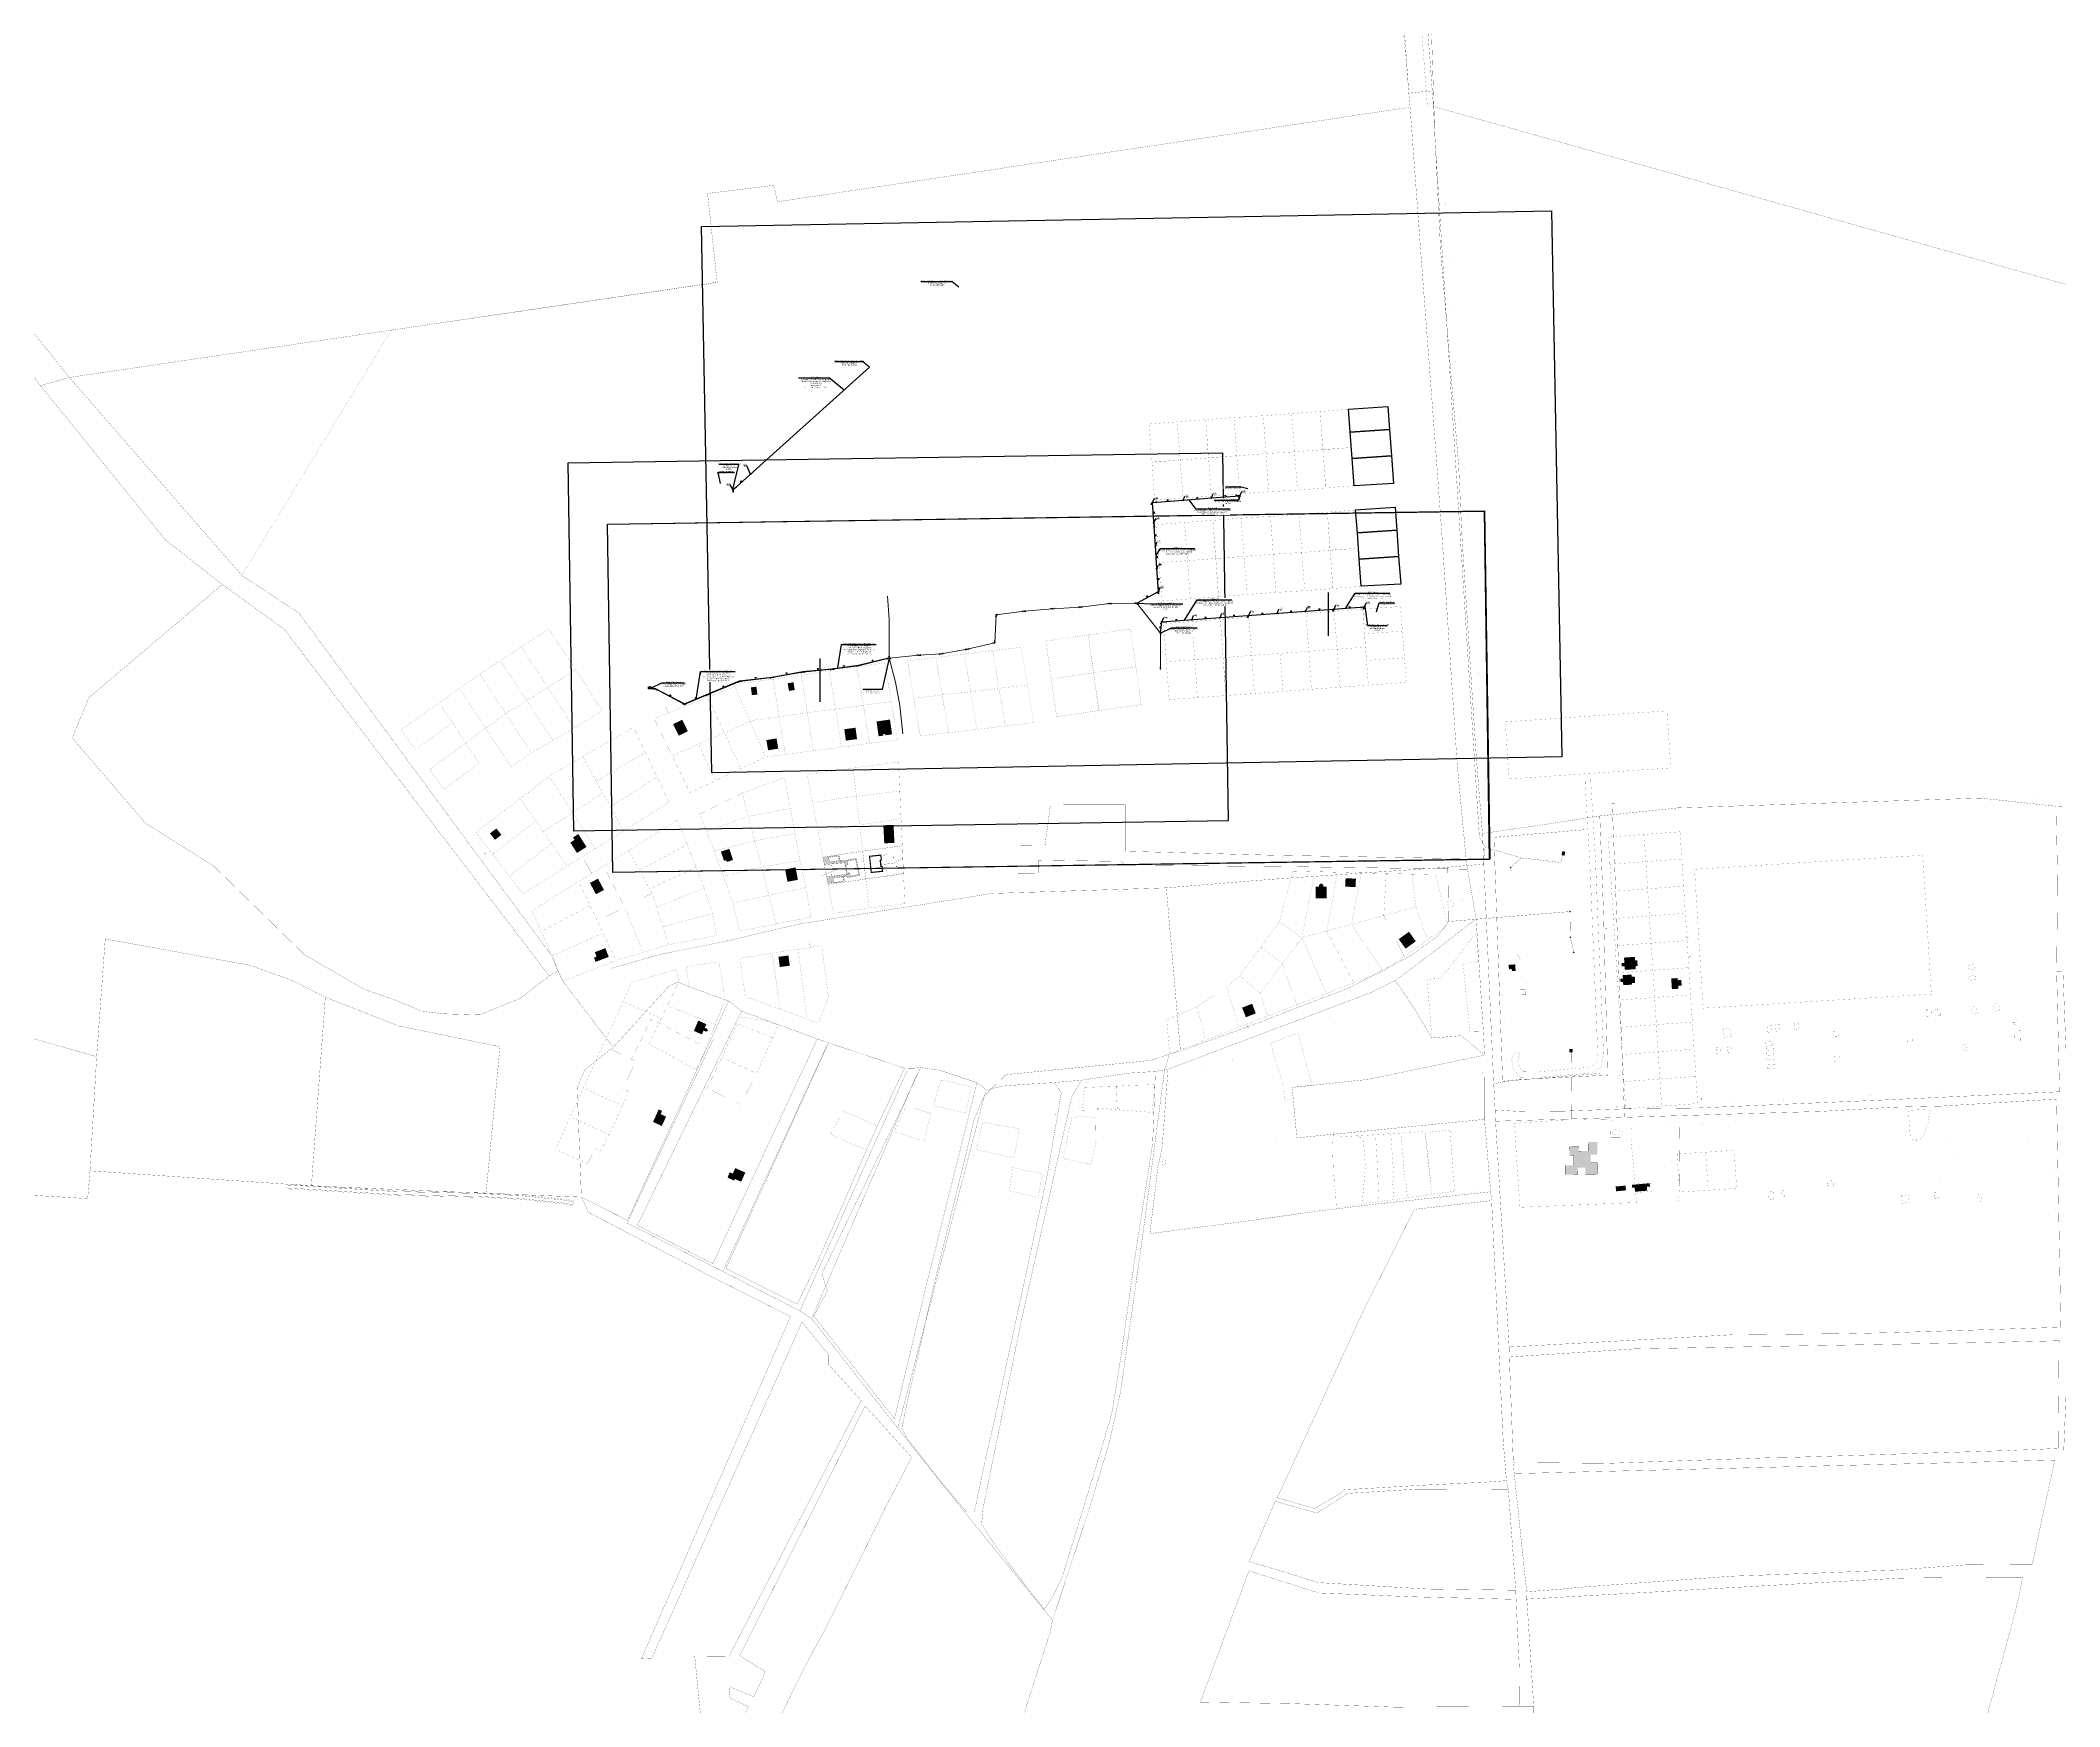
# Model space of a CAD drawing. Header units: millimetres. Extents: x 1265826 to 1360210, y 383897 to 506623.
# Drawn here: x 1312913 to 1315032, y 486048 to 487796 of the extents above; entities that cross this region are included whole.
import ezdxf
from ezdxf import colors
from ezdxf.entities.mleader import LeaderData, LeaderLine
from ezdxf.enums import TextEntityAlignment as Align
from ezdxf.math import Vec2, Vec3

# ---------------------------------------------------------------- set-up
doc = ezdxf.new("R2018")
doc.units = ezdxf.units.MM
doc.header["$XCLIPFRAME"] = 2
for name, color, linetype in [('04.1_ЛЭП_наземная_опоры', 7, 'Continuous'), ('14', 7, 'Continuous'), ('Чертеж', 7, 'Continuous'), ('Электрика', 7, 'Continuous')]:
    doc.layers.add(name, color=color, linetype=linetype)
doc.layers.add('Выноски', color=18, linetype='Continuous', true_color=0x000000)
doc.layers.add('ЛЭП - непечатный слой', color=6, linetype='Continuous', plot=False)
doc.styles.get("Standard").update_dxf_attribs({"font": 'Arial.ttf'})
doc.styles.add('стиль1', font='Times New Roman.ttf', dxfattribs={"width": 0.9, "height": 1.25})
doc.dimstyles.new('М 1-1000', dxfattribs={"dimtxt": 1.5, "dimasz": 2.5, "dimexe": 1.25, "dimexo": 0.625, "dimtad": 1, "dimdec": 0, "dimtxsty": 'стиль1', "dimcen": 2.5, "dimse1": 1, "dimse2": 1, "dimsd1": 1, "dimsd2": 1, "dimclrt": 5, "dimaunit": 1, "dimadec": 3, "dimazin": 0, "dimtfac": 1, "dimtdec": 0, "dimtmove": 0, "dimatfit": 3, "dimfxl": 1.25, "dimtfill": 2, "dimtfillclr": 7, "dimarcsym": 0})
picture_1 = doc.add_image_def('image3.png', size_in_pixel=(2575, 1023))
picture_2 = doc.add_image_def('image4.png', size_in_pixel=(1920, 1080))
picture_3 = doc.add_image_def('image5.jpg', size_in_pixel=(1486, 955))

# ---------------------------------------------------------------- blocks, each defined once
blk = doc.blocks.new('*D58')
at = {"layer": 'Defpoints', "color": 0, "linetype": 'ByBlock', "transparency": 16777216}
for p in [(1313640.49779781, 487324.769683991), (1313640.511125082, 487324.7548394156), (1313658.674035954, 487341.0880809994)]:
    blk.add_point(p, dxfattribs=at)
at = {"layer": 'Электрика', "color": 5, "linetype": 'ByBlock', "lineweight": 20, "transparency": 16777216, "insert": (1313648.341627289, 487333.4648194326), "char_height": 1.25, "attachment_point": 5, "rotation": 41.91709424837061, "style": 'стиль1', "bg_fill": 1, "box_fill_scale": 1.1, "bg_fill_color": 7, "bg_fill_true_color": 16777215, "bg_fill_transparency": 0}
blk.add_mtext('24', dxfattribs=at)
blk = doc.blocks.new('*U50')
at = {"color": 0, "ltscale": 100}
blk.add_line((0, 0), (2.589676687665409, 2.42818340603883), dxfattribs=at)
at = {"color": 0}
for points in [[(-3.069989183461075, 5.397609235613295), (-6.400343890145931, 5.397609235613295)], [(0, 0), (-3.069989183461078, 5.397609235613298)]]:
    blk.add_lwpolyline(points, dxfattribs=at)
for centre, radius in [((0, 0), 0.5), ((2.589676687659061, 2.428183406045598), 0.25)]:
    blk.add_circle(centre, radius, dxfattribs=at)
at = {"layer": 'ЛЭП - непечатный слой'}
blk.add_lwpolyline([(2.589676687659061, 2.428183406045598), (3.465060356739212, 3.248977796808455)], dxfattribs=at)
at = {"color": 0, "flags": 8}
blk.add_attdef('SL_NAME', text='', height=1.25, dxfattribs=at).set_placement((-3.279189149470857, 5.122945069792216), align=Align.TOP_RIGHT)
blk.add_attdef('SL_NUM', text='', height=1.25, dxfattribs=at).set_placement((-3.279189149470857, 5.686854421402091), align=Align.BOTTOM_RIGHT)
blk = doc.blocks.new('*U48')
at = {"color": 0}
for points in [[(-4.475876130871256, 9.413757218757333), (-7.757629200448336, 9.413757218757333)], [(0, 0), (-4.475876130871254, 9.413757218757333)]]:
    blk.add_lwpolyline(points, dxfattribs=at)
blk.add_circle((0, 0), 0.5, dxfattribs=at)
at = {"color": 0, "flags": 8}
blk.add_attdef('SL_NAME', text='', height=1.25, dxfattribs=at).set_placement((-4.685076096881038, 9.139093052936254), align=Align.TOP_RIGHT)
blk.add_attdef('SL_NUM', text='', height=1.25, dxfattribs=at).set_placement((-4.685076096881038, 9.70300240454613), align=Align.BOTTOM_RIGHT)
blk = doc.blocks.new('Пл_Заземление')
at = {"color": 0, "lineweight": 30}
for p, q in [((0, 0), (0, -1.292406155978483)), ((-0.7210723818048522, -1.292406155978483), (0.7210723818048522, -1.292406155978483)), ((0.4807149212032371, -1.602679819256934), (-0.4807149212032371, -1.602679819256934)), ((0.2403574606015439, -1.8946856470032), (-0.2403574606015439, -1.8946856470032))]:
    blk.add_line(p, q, dxfattribs=at)
blk = doc.blocks.new('_None')
blk = doc.blocks.new('*U59')
at = {"true_color": 0xffffff}
h = blk.add_hatch(color=7, dxfattribs=at)
h.dxf.hatch_style = 1
h.paths.add_polyline_path([(0.0331212398821326, 0.351998549189534), (0.3519978611746036, -0.0331218221141677), (-0.0331225101290981, -0.3519984434066386), (-0.351999131421569, 0.033121927897063)])
at = {"color": 0}
for points in [[(-0.1551156595932897, 0.1960590017034276), (-1.240925023855358, 1.568471693985558), (-1.168315683590831, 1.073771902489323), (-1.240925023855358, 1.568471693985558), (-0.7761977670405236, 1.384003331458459)], [(0.0012997202492943, -0.2499966214318657), (0.0103977598753641, -1.999972563875461), (0.2581430782052925, -1.565665924223585), (0.0103977598753641, -1.999972563875461), (-0.2418501639303012, -1.568265504707069)]]:
    blk.add_lwpolyline(points, dxfattribs=at)
blk.add_lwpolyline([(0.0331212398821326, 0.351998549189534), (0.3519978611746036, -0.0331218221141677), (-0.0331225101290981, -0.3519984434066386), (-0.351999131421569, 0.033121927897063)], close=True, dxfattribs=at)
blk.add_circle((0, 0), 0.0249999108210102, dxfattribs=at)
blk = doc.blocks.new('*U60')
at = {"true_color": 0xffffff}
h = blk.add_hatch(color=7, dxfattribs=at)
h.dxf.hatch_style = 1
h.paths.add_polyline_path([(0.0331212398821326, 0.351998549189534), (0.3519978611746036, -0.0331218221141677), (-0.0331225101290981, -0.3519984434066386), (-0.351999131421569, 0.033121927897063)])
at = {"color": 0}
blk.add_lwpolyline([(0.0331212398821326, 0.351998549189534), (0.3519978611746036, -0.0331218221141677), (-0.0331225101290981, -0.3519984434066386), (-0.351999131421569, 0.033121927897063)], close=True, dxfattribs=at)
blk.add_lwpolyline([(0.0001677924630586, 0.2499999436913499), (0.0013423394309176, 1.999999141947111), (-0.2489481081464675, 1.567154259972501), (0.0013423394309176, 1.999999141947111), (0.2510517793301652, 1.566818815033141)], dxfattribs=at)
blk.add_circle((0, 0), 0.0249999108210102, dxfattribs=at)
blk = doc.blocks.new('*U61')
at = {"true_color": 0xffffff}
h = blk.add_hatch(color=7, dxfattribs=at)
h.dxf.hatch_style = 1
h.paths.add_polyline_path([(0.0331212398821326, 0.351998549189534), (0.3519978611746036, -0.0331218221141677), (-0.0331225101290981, -0.3519984434066386), (-0.351999131421569, 0.033121927897063)])
at = {"color": 0}
for points in [[(-0.249969413014181, -0.0039105699522948), (-1.99975489657927, -0.0312845532424523), (-1.562884534859769, -0.2744805381006341), (-1.99975489657927, -0.0312845532424523), (-1.570705814733908, 0.2254582857379602)], [(0.1551340352834106, -0.1960444620405032), (1.241072029346443, -1.568355376704794), (1.168416321791775, -1.073662392966564), (1.241072029346443, -1.568355376704794), (0.776327484577953, -1.383930573307805)]]:
    blk.add_lwpolyline(points, dxfattribs=at)
blk.add_lwpolyline([(0.0331212398821326, 0.351998549189534), (0.3519978611746036, -0.0331218221141677), (-0.0331225101290981, -0.3519984434066386), (-0.351999131421569, 0.033121927897063)], close=True, dxfattribs=at)
blk.add_circle((0, 0), 0.0249999108210102, dxfattribs=at)
blk = doc.blocks.new('*U70')
at = {"true_color": 0xffffff}
h = blk.add_hatch(color=7, dxfattribs=at)
h.dxf.hatch_style = 1
h.paths.add_polyline_path([(0.0331212398821326, 0.351998549189534), (0.3519978611746036, -0.0331218221141677), (-0.0331225101290981, -0.3519984434066386), (-0.351999131421569, 0.033121927897063)])
at = {"color": 0}
for points in [[(-0.248065253480203, -0.0310423906265067), (-1.984521623411906, -0.2483390744021602), (-1.523817555766859, -0.4426372011439703), (-1.984521623411906, -0.2483390744021602), (-1.585902475923187, 0.0534932884342949)], [(0.2499759492236677, 0.0034676807461288), (1.999807186244177, 0.0277414403161298), (1.563368392467231, 0.2717110681115309), (1.999807186244177, 0.0277414403161298), (1.570303893932978, -0.2282408283938938)]]:
    blk.add_lwpolyline(points, dxfattribs=at)
blk.add_lwpolyline([(0.0331212398821326, 0.351998549189534), (0.3519978611746036, -0.0331218221141677), (-0.0331225101290981, -0.3519984434066386), (-0.351999131421569, 0.033121927897063)], close=True, dxfattribs=at)
blk.add_circle((0, 0), 0.0249999108210102, dxfattribs=at)
blk = doc.blocks.new('*U69')
at = {"true_color": 0xffffff}
h = blk.add_hatch(color=7, dxfattribs=at)
h.dxf.hatch_style = 1
h.paths.add_polyline_path([(0.0331212398821326, 0.351998549189534), (0.3519978611746036, -0.0331218221141677), (-0.0331225101290981, -0.3519984434066386), (-0.351999131421569, 0.033121927897063)])
at = {"color": 0}
for points in [[(-0.2495919527908109, -0.0142778535528142), (-1.996735215407712, -0.1142228051444501), (-1.550151355505471, -0.3390846651271627), (-1.996735215407712, -0.1142228051444501), (-1.578707202369289, 0.1600992324595653)], [(0.2481642420055561, 0.0302408496876987), (1.985313531452979, 0.2419267481993879), (1.525239551174982, 0.4377121732730222), (1.985313531452979, 0.2419267481993879), (1.585721389509388, -0.0586162938046207)]]:
    blk.add_lwpolyline(points, dxfattribs=at)
blk.add_lwpolyline([(0.0331212398821326, 0.351998549189534), (0.3519978611746036, -0.0331218221141677), (-0.0331225101290981, -0.3519984434066386), (-0.351999131421569, 0.033121927897063)], close=True, dxfattribs=at)
blk.add_circle((0, 0), 0.0249999108210102, dxfattribs=at)
blk = doc.blocks.new('*U68')
at = {"true_color": 0xffffff}
h = blk.add_hatch(color=7, dxfattribs=at)
h.dxf.hatch_style = 1
h.paths.add_polyline_path([(0.0331212398821326, 0.351998549189534), (0.3519978611746036, -0.0331218221141677), (-0.0331225101290981, -0.3519984434066386), (-0.351999131421569, 0.033121927897063)])
at = {"color": 0}
for points in [[(-0.2490032574729945, -0.0223019678020473), (-1.992025653824964, -0.1784157060563118), (-1.538437333930065, -0.3887906951947342), (-1.992025653824964, -0.1784157060563118), (-1.583041408962708, 0.1092158072632849)], [(0.2496390909825763, 0.0134284866393058), (1.997112320864639, 0.1074278712220705), (1.551296181707628, 0.333808016259656), (1.997112320864639, 0.1074278712220705), (1.578153294771099, -0.1654701581860613)]]:
    blk.add_lwpolyline(points, dxfattribs=at)
blk.add_lwpolyline([(0.0331212398821326, 0.351998549189534), (0.3519978611746036, -0.0331218221141677), (-0.0331225101290981, -0.3519984434066386), (-0.351999131421569, 0.033121927897063)], close=True, dxfattribs=at)
blk.add_circle((0, 0), 0.0249999108210102, dxfattribs=at)
blk = doc.blocks.new('*U67')
at = {"true_color": 0xffffff}
h = blk.add_hatch(color=7, dxfattribs=at)
h.dxf.hatch_style = 1
h.paths.add_polyline_path([(0.0331212398821326, 0.351998549189534), (0.3519978611746036, -0.0331218221141677), (-0.0331225101290981, -0.3519984434066386), (-0.351999131421569, 0.033121927897063)])
at = {"color": 0}
for points in [[(-0.2479475484385744, -0.0319689415418582), (-1.983579983270778, -0.2557514802143834), (-1.522153236305052, -0.4483270684510453), (-1.983579983270778, -0.2557514802143834), (-1.586091258226174, 0.0475680105251437)], [(0.2490756783343144, 0.0214780460547233), (1.992605020597097, 0.1718243334219121), (1.539715185418288, 0.3836988179447391), (1.992605020597097, 0.1718243334219121), (1.582671416997106, -0.1144525266971269)]]:
    blk.add_lwpolyline(points, dxfattribs=at)
blk.add_lwpolyline([(0.0331212398821326, 0.351998549189534), (0.3519978611746036, -0.0331218221141677), (-0.0331225101290981, -0.3519984434066386), (-0.351999131421569, 0.033121927897063)], close=True, dxfattribs=at)
blk.add_circle((0, 0), 0.0249999108210102, dxfattribs=at)
blk = doc.blocks.new('*U66')
at = {"true_color": 0xffffff}
h = blk.add_hatch(color=7, dxfattribs=at)
h.dxf.hatch_style = 1
h.paths.add_polyline_path([(0.0331212398821326, 0.351998549189534), (0.3519978611746036, -0.0331218221141677), (-0.0331225101290981, -0.3519984434066386), (-0.351999131421569, 0.033121927897063)])
at = {"color": 0}
blk.add_lwpolyline([(0.0331212398821326, 0.351998549189534), (0.3519978611746036, -0.0331218221141677), (-0.0331225101290981, -0.3519984434066386), (-0.351999131421569, 0.033121927897063)], close=True, dxfattribs=at)
for points in [[(0.2480532622062666, 0.031138065271548), (1.984425693239598, 0.2491044714074182), (1.523646720494892, 0.4432248935078143), (1.984425693239598, 0.2491044714074182), (1.585922989934853, -0.0528816134688567)], [(-0.0119417581828226, -0.2497146259463169), (-0.0955340459938627, -1.997716600451724), (0.1748641941065181, -1.577139863398085), (-0.0955340459938627, -1.997716600451724), (-0.3245650644728072, -1.553256486859325)]]:
    blk.add_lwpolyline(points, dxfattribs=at)
blk.add_circle((0, 0), 0.0249999108210102, dxfattribs=at)
blk = doc.blocks.new('*U65')
at = {"true_color": 0xffffff}
h = blk.add_hatch(color=7, dxfattribs=at)
h.dxf.hatch_style = 1
h.paths.add_polyline_path([(0.0331212398821326, 0.351998549189534), (0.3519978611746036, -0.0331218221141677), (-0.0331225101290981, -0.3519984434066386), (-0.351999131421569, 0.033121927897063)])
at = {"color": 0}
blk.add_lwpolyline([(0.0331212398821326, 0.351998549189534), (0.3519978611746036, -0.0331218221141677), (-0.0331225101290981, -0.3519984434066386), (-0.351999131421569, 0.033121927897063)], close=True, dxfattribs=at)
for points in [[(0.011982365945147, 0.2497126807079395), (0.0958589080258825, 1.997701038548164), (-0.1746077215558958, 1.577168278489241), (0.0958589080258825, 1.997701038548164), (0.3248176465694531, 1.553203686424863)], [(-0.2431508248381764, -0.058117780244263), (-1.945206202287904, -0.4649421472022305), (-1.465938799628791, -0.6074298896520894), (-1.945206202287904, -0.4649421472022305), (-1.582174496268808, -0.1211282725186515)]]:
    blk.add_lwpolyline(points, dxfattribs=at)
blk.add_circle((0, 0), 0.0249999108210102, dxfattribs=at)
blk = doc.blocks.new('*U64')
at = {"true_color": 0xffffff}
h = blk.add_hatch(color=7, dxfattribs=at)
h.dxf.hatch_style = 1
h.paths.add_polyline_path([(0.0331212398821326, 0.351998549189534), (0.3519978611746036, -0.0331218221141677), (-0.0331225101290981, -0.3519984434066386), (-0.351999131421569, 0.033121927897063)])
at = {"color": 0}
blk.add_lwpolyline([(0.0331212398821326, 0.351998549189534), (0.3519978611746036, -0.0331218221141677), (-0.0331225101290981, -0.3519984434066386), (-0.351999131421569, 0.033121927897063)], close=True, dxfattribs=at)
for points in [[(0.2433400559371777, 0.0573203033532867), (1.946720050771003, 0.4585623333754435), (1.467922366685268, 0.602620577548549), (1.946720050771003, 0.4585623333754435), (1.58256310964954, 0.1159404977707222)], [(-0.2460280743558155, -0.0443867843932772), (-1.968224193738113, -0.3550942027804794), (-1.497704237115281, -0.5242419796494584), (-1.968224193738113, -0.3550942027804794), (-1.586477943664436, -0.032185855792117)]]:
    blk.add_lwpolyline(points, dxfattribs=at)
blk.add_circle((0, 0), 0.0249999108210102, dxfattribs=at)
blk = doc.blocks.new('*U63')
at = {"true_color": 0xffffff}
h = blk.add_hatch(color=7, dxfattribs=at)
h.dxf.hatch_style = 1
h.paths.add_polyline_path([(0.0331212398821326, 0.351998549189534), (0.3519978611746036, -0.0331218221141677), (-0.0331225101290981, -0.3519984434066386), (-0.351999131421569, 0.033121927897063)])
at = {"color": 0}
for points in [[(-0.2496440045595516, -0.0133368282389997), (-1.997151629472774, -0.1066946041681213), (-1.551418638105363, -0.3332384198125307), (-1.997151629472774, -0.1066946041681213), (-1.578092434370697, 0.1660495818386026)], [(0.2461842873665487, 0.0435120288408675), (1.969473897568914, 0.3480961597882369), (1.499558127159104, 0.5189152708977844), (1.969473897568914, 0.3480961597882369), (1.586582322691167, 0.0265467205293136)]]:
    blk.add_lwpolyline(points, dxfattribs=at)
blk.add_lwpolyline([(0.0331212398821326, 0.351998549189534), (0.3519978611746036, -0.0331218221141677), (-0.0331225101290981, -0.3519984434066386), (-0.351999131421569, 0.033121927897063)], close=True, dxfattribs=at)
blk.add_circle((0, 0), 0.0249999108210102, dxfattribs=at)
blk = doc.blocks.new('*U62')
at = {"true_color": 0xffffff}
h = blk.add_hatch(color=7, dxfattribs=at)
h.dxf.hatch_style = 1
h.paths.add_polyline_path([(0.0331212398821326, 0.351998549189534), (0.3519978611746036, -0.0331218221141677), (-0.0331225101290981, -0.3519984434066386), (-0.351999131421569, 0.033121927897063)])
at = {"color": 0}
for points in [[(-0.2486877453826834, -0.0255813466510973), (-1.989501557616871, -0.2046507315022218), (-1.533180343522341, -0.4090301570013733), (-1.989501557616871, -0.2046507315022218), (-1.584343176076414, 0.0883453194397463)], [(0.2496717455984162, 0.0128070078421514), (1.997373557738119, 0.1024560418580554), (1.552122337614011, 0.3299452745221414), (1.997373557738119, 0.1024560418580554), (1.577736493101458, -0.1693982095032509)]]:
    blk.add_lwpolyline(points, dxfattribs=at)
blk.add_lwpolyline([(0.0331212398821326, 0.351998549189534), (0.3519978611746036, -0.0331218221141677), (-0.0331225101290981, -0.3519984434066386), (-0.351999131421569, 0.033121927897063)], close=True, dxfattribs=at)
blk.add_circle((0, 0), 0.0249999108210102, dxfattribs=at)
blk = doc.blocks.new('*U71')
at = {"true_color": 0xffffff}
h = blk.add_hatch(color=7, dxfattribs=at)
h.dxf.hatch_style = 1
h.paths.add_polyline_path([(0.0331212398821326, 0.351998549189534), (0.3519978611746036, -0.0331218221141677), (-0.0331225101290981, -0.3519984434066386), (-0.351999131421569, 0.033121927897063)])
at = {"color": 0}
blk.add_lwpolyline([(0.0331212398821326, 0.351998549189534), (0.3519978611746036, -0.0331218221141677), (-0.0331225101290981, -0.3519984434066386), (-0.351999131421569, 0.033121927897063)], close=True, dxfattribs=at)
for points in [[(0.0020262871669367, 0.2499917881857619), (0.0162102940320604, 1.999933897915555), (-0.237291005816776, 1.568961635496017), (0.0162102940320604, 1.999933897915555), (0.2626925716893407, 1.564909201144275)], [(0.2486468182600602, 0.0259761384577373), (1.989174140702249, 0.2078090653126154), (1.532529022859697, 0.411463764130648), (1.989174140702249, 0.2078090653126154), (1.584481439004401, -0.0858298578440159)], [(-0.2427946349440508, -0.0595882978645227), (-1.942356683715611, -0.4767062857668702), (-1.462235703242826, -0.616290826851909), (-1.942356683715611, -0.4767062857668702), (-1.581412434923914, -0.1307015903301336)], [(0.0651937118018064, -0.2413499118323968), (0.5215495881265458, -1.930798901177782), (0.6499805434943249, -1.447574843722672), (0.5215495881265458, -1.930798901177782), (0.1672807563345755, -1.57796240246937)]]:
    blk.add_lwpolyline(points, dxfattribs=at)
blk.add_circle((0, 0), 0.0249999108210102, dxfattribs=at)
blk = doc.blocks.new('*U79')
at = {"true_color": 0xffffff}
h = blk.add_hatch(color=7, dxfattribs=at)
h.dxf.hatch_style = 1
h.paths.add_polyline_path([(0.0331212398821326, 0.351998549189534), (0.3519978611746036, -0.0331218221141677), (-0.0331225101290981, -0.3519984434066386), (-0.351999131421569, 0.033121927897063)])
at = {"color": 0}
for points in [[(-0.2478135929833328, -0.0329912584285143), (-1.98250833984724, -0.2639300136409123), (-1.52029129418254, -0.4546009414119458), (-1.98250833984724, -0.2639300136409123), (-1.586273949801967, 0.0410262260813172)], [(0.2426165467364849, 0.0603092965444308), (1.940931978345026, 0.4824742740315286), (1.460398457415502, 0.6206319204474138), (1.940931978345026, 0.4824742740315286), (1.581017186356933, 0.1353988607446499)]]:
    blk.add_lwpolyline(points, dxfattribs=at)
blk.add_lwpolyline([(0.0331212398821326, 0.351998549189534), (0.3519978611746036, -0.0331218221141677), (-0.0331225101290981, -0.3519984434066386), (-0.351999131421569, 0.033121927897063)], close=True, dxfattribs=at)
blk.add_circle((0, 0), 0.0249999108210102, dxfattribs=at)
blk = doc.blocks.new('*U78')
at = {"true_color": 0xffffff}
h = blk.add_hatch(color=7, dxfattribs=at)
h.dxf.hatch_style = 1
h.paths.add_polyline_path([(0.0331212398821326, 0.351998549189534), (0.3519978611746036, -0.0331218221141677), (-0.0331225101290981, -0.3519984434066386), (-0.351999131421569, 0.033121927897063)])
at = {"color": 0}
for points in [[(-0.2489502605044943, -0.0228859737557827), (-1.991601678163367, -0.1830877527340686), (-1.53752114605486, -0.392398216782392), (-1.991601678163367, -0.1830877527340686), (-1.583293232965299, 0.1055022914116145)], [(0.2476951547688776, 0.0338690168745322), (1.981560834324321, 0.270952079778919), (1.518671171677335, 0.4599842469216082), (1.981560834324321, 0.270952079778919), (1.586409344122742, -0.0354060436510965)]]:
    blk.add_lwpolyline(points, dxfattribs=at)
blk.add_lwpolyline([(0.0331212398821326, 0.351998549189534), (0.3519978611746036, -0.0331218221141677), (-0.0331225101290981, -0.3519984434066386), (-0.351999131421569, 0.033121927897063)], close=True, dxfattribs=at)
blk.add_circle((0, 0), 0.0249999108210102, dxfattribs=at)
blk = doc.blocks.new('*U77')
at = {"true_color": 0xffffff}
h = blk.add_hatch(color=7, dxfattribs=at)
h.dxf.hatch_style = 1
h.paths.add_polyline_path([(0.0331212398821326, 0.351998549189534), (0.3519978611746036, -0.0331218221141677), (-0.0331225101290981, -0.3519984434066386), (-0.351999131421569, 0.033121927897063)])
at = {"color": 0}
blk.add_lwpolyline([(0.0331212398821326, 0.351998549189534), (0.3519978611746036, -0.0331218221141677), (-0.0331225101290981, -0.3519984434066386), (-0.351999131421569, 0.033121927897063)], close=True, dxfattribs=at)
for points in [[(0.2486468182600602, 0.0259761384577373), (1.989174140702249, 0.2078090653126154), (1.532529022859697, 0.411463764130648), (1.989174140702249, 0.2078090653126154), (1.584481439004401, -0.0858298578440159)], [(-0.2460259674375628, -0.0443984610816328), (-1.968207338395527, -0.3551876162682873), (-1.497679354380052, -0.5243130615992702), (-1.968207338395527, -0.3551876162682873), (-1.586476414304739, -0.0322611515849724)]]:
    blk.add_lwpolyline(points, dxfattribs=at)
blk.add_circle((0, 0), 0.0249999108210102, dxfattribs=at)
blk = doc.blocks.new('*U76')
at = {"true_color": 0xffffff}
h = blk.add_hatch(color=7, dxfattribs=at)
h.dxf.hatch_style = 1
h.paths.add_polyline_path([(0.0331212398821326, 0.351998549189534), (0.3519978611746036, -0.0331218221141677), (-0.0331225101290981, -0.3519984434066386), (-0.351999131421569, 0.033121927897063)])
at = {"color": 0}
for points in [[(-0.2482796879110297, -0.0292779195095495), (-1.986237098508917, -0.2342233083431835), (-1.526926089736065, -0.4317920235288981), (-1.986237098508917, -0.2342233083431835), (-1.585482067778551, 0.0647673358990304)], [(0.2458903545741385, 0.0451434771304571), (1.967122435708842, 0.3611477434451423), (1.496084324413337, 0.5288471701205633), (1.967122435708842, 0.3611477434451423), (1.586371416359991, 0.0370664862504373)]]:
    blk.add_lwpolyline(points, dxfattribs=at)
blk.add_lwpolyline([(0.0331212398821326, 0.351998549189534), (0.3519978611746036, -0.0331218221141677), (-0.0331225101290981, -0.3519984434066386), (-0.351999131421569, 0.033121927897063)], close=True, dxfattribs=at)
blk.add_circle((0, 0), 0.0249999108210102, dxfattribs=at)
blk = doc.blocks.new('*U75')
at = {"true_color": 0xffffff}
h = blk.add_hatch(color=7, dxfattribs=at)
h.dxf.hatch_style = 1
h.paths.add_polyline_path([(0.0331212398821326, 0.351998549189534), (0.3519978611746036, -0.0331218221141677), (-0.0331225101290981, -0.3519984434066386), (-0.351999131421569, 0.033121927897063)])
at = {"color": 0}
blk.add_lwpolyline([(0.0331212398821326, 0.351998549189534), (0.3519978611746036, -0.0331218221141677), (-0.0331225101290981, -0.3519984434066386), (-0.351999131421569, 0.033121927897063)], close=True, dxfattribs=at)
for points in [[(0.2486468182600602, 0.0259761384577373), (1.989174140702249, 0.2078090653126154), (1.532529022859697, 0.411463764130648), (1.989174140702249, 0.2078090653126154), (1.584481439004401, -0.0858298578440159)], [(-0.2310099496663416, -0.0955740715631613), (-1.848079220706989, -0.7645924166870866), (-1.352384160937682, -0.8300630797383599), (-1.848079220706989, -0.7645924166870866), (-1.543532433417244, -0.3680432339221158)]]:
    blk.add_lwpolyline(points, dxfattribs=at)
blk.add_circle((0, 0), 0.0249999108210102, dxfattribs=at)
blk = doc.blocks.new('*U73')
at = {"true_color": 0xffffff}
h = blk.add_hatch(color=7, dxfattribs=at)
h.dxf.hatch_style = 1
h.paths.add_polyline_path([(0.0331212398821326, 0.351998549189534), (0.3519978611746036, -0.0331218221141677), (-0.0331225101290981, -0.3519984434066386), (-0.351999131421569, 0.033121927897063)])
at = {"color": 0}
for points in [[(-0.2200780102810371, 0.1185987748281814), (-1.760623723446978, 0.9487900052698954), (-1.498036083711828, 0.5232929647885401), (-1.760623723446978, 0.9487900052698954), (-1.260838657287449, 0.963449051759558)], [(0.2307138523240815, 0.0962866467678507), (1.845710442451209, 0.7702930171636644), (1.349815663546407, 0.8342333663577356), (1.845710442451209, 0.7702930171636644), (1.54238908626977, 0.3728057156251844)]]:
    blk.add_lwpolyline(points, dxfattribs=at)
blk.add_lwpolyline([(0.0331212398821326, 0.351998549189534), (0.3519978611746036, -0.0331218221141677), (-0.0331225101290981, -0.3519984434066386), (-0.351999131421569, 0.033121927897063)], close=True, dxfattribs=at)
blk.add_circle((0, 0), 0.0249999108210102, dxfattribs=at)
blk = doc.blocks.new('*U74')
at = {"true_color": 0xffffff}
h = blk.add_hatch(color=7, dxfattribs=at)
h.dxf.hatch_style = 1
h.paths.add_polyline_path([(0.0331212398821326, 0.351998549189534), (0.3519978611746036, -0.0331218221141677), (-0.0331225101290981, -0.3519984434066386), (-0.351999131421569, 0.033121927897063)])
at = {"color": 0}
blk.add_lwpolyline([(0.0331212398821326, 0.351998549189534), (0.3519978611746036, -0.0331218221141677), (-0.0331225101290981, -0.3519984434066386), (-0.351999131421569, 0.033121927897063)], close=True, dxfattribs=at)
for points in [[(0.2307556806783305, 0.0961863599201847), (1.846045069217007, 0.7694907225458377), (1.350178128264772, 0.8336466020174402), (1.846045069217007, 0.7694907225458377), (1.542550977316224, 0.3721352945202357)], [(-0.2310515451097359, -0.0954734701496163), (-1.848411984186328, -0.7637876055427404), (-1.352745480348815, -0.8294741108049761), (-1.848411984186328, -0.7637876055427404), (-1.543692550024577, -0.3673710740456122)]]:
    blk.add_lwpolyline(points, dxfattribs=at)
blk.add_circle((0, 0), 0.0249999108210102, dxfattribs=at)
blk = doc.blocks.new('*U72')
at = {"true_color": 0xffffff}
h = blk.add_hatch(color=7, dxfattribs=at)
h.dxf.hatch_style = 1
h.paths.add_polyline_path([(0.0331212398821326, 0.351998549189534), (0.3519978611746036, -0.0331218221141677), (-0.0331225101290981, -0.3519984434066386), (-0.351999131421569, 0.033121927897063)])
at = {"color": 0}
for points in [[(-0.2499556533692071, -0.0047086461725993), (-1.999644819441915, -0.0376691617037552), (-1.562000214297159, -0.2794690781383158), (-1.999644819441915, -0.0376691617037552), (-1.571417646604202, 0.2204422259634509)], [(0.2203583304072015, -0.1180771197997399), (1.762866283999158, -0.9446167658917719), (1.499271460708985, -0.5197429385797987), (1.762866283999158, -0.9446167658917719), (1.263117344498787, -0.9604596655109794)]]:
    blk.add_lwpolyline(points, dxfattribs=at)
blk.add_lwpolyline([(0.0331212398821326, 0.351998549189534), (0.3519978611746036, -0.0331218221141677), (-0.0331225101290981, -0.3519984434066386), (-0.351999131421569, 0.033121927897063)], close=True, dxfattribs=at)
blk.add_circle((0, 0), 0.0249999108210102, dxfattribs=at)
blk = doc.blocks.new('*U80')
at = {"color": 0, "ltscale": 100}
blk.add_line((0, 0), (3.550000000000002, 2.05955e-11), dxfattribs=at)
at = {"color": 0}
for points in [[(0, 0), (2.056734832227449, 4.585930972254527)], [(2.056734832227448, 4.585930972254523), (5.387089538912304, 4.585930972254523)]]:
    blk.add_lwpolyline(points, dxfattribs=at)
for centre, radius in [((0, 0), 0.5), ((3.550000000000001, 2.98748e-11), 0.25)]:
    blk.add_circle(centre, radius, dxfattribs=at)
at = {"layer": 'ЛЭП - непечатный слой'}
blk.add_lwpolyline([(3.550000000000001, 2.98748e-11), (4.75, 2.19895e-11)], dxfattribs=at)
at = {"color": 0, "flags": 8}
blk.add_attdef('SL_NUM', text='', height=1.25, dxfattribs=at).set_placement((2.26593479823723, 4.875176158043319), align=Align.BOTTOM_LEFT)
blk.add_attdef('SL_NAME', text='', height=1.25, dxfattribs=at).set_placement((2.26593479823723, 4.311266806433444), align=Align.TOP_LEFT)
blk = doc.blocks.new('*U81')
at = {"color": 0}
for points in [[(0, 0), (1.835036099180794, 4.356160734441751)], [(1.835036099180797, 4.356160734441751), (5.116789168757877, 4.356160734441751)]]:
    blk.add_lwpolyline(points, dxfattribs=at)
blk.add_circle((0, 0), 0.5, dxfattribs=at)
at = {"color": 0, "flags": 8}
blk.add_attdef('SL_NUM', text='', height=1.25, dxfattribs=at).set_placement((2.044236065190579, 4.645405920230547), align=Align.BOTTOM_LEFT)
blk.add_attdef('SL_NAME', text='', height=1.25, dxfattribs=at).set_placement((2.044236065190579, 4.081496568620671), align=Align.TOP_LEFT)
blk = doc.blocks.new('*D82')
at = {"layer": 'Defpoints', "color": 0, "linetype": 'ByBlock', "transparency": 16777216}
for p in [(1314088.729689428, 487174.2278012811), (1314088.753856158, 487174.2245535468), (1314090.303250083, 487185.9368309001)]:
    blk.add_point(p, dxfattribs=at)
at = {"layer": 'Электрика', "color": 5, "linetype": 'ByBlock', "lineweight": 20, "transparency": 16777216, "insert": (1314088.302351857, 487180.2498607183), "char_height": 1.25, "attachment_point": 5, "rotation": 82.3459559677072, "style": 'стиль1', "bg_fill": 1, "box_fill_scale": 1.1, "bg_fill_color": 7, "bg_fill_true_color": 16777215, "bg_fill_transparency": 0}
blk.add_mtext('12', dxfattribs=at)
blk = doc.blocks.new('*D83')
at = {"layer": 'Defpoints', "color": 0, "linetype": 'ByBlock', "transparency": 16777216}
for p in [(1314090.303250083, 487185.9368309002), (1314090.303250083, 487185.9368309003), (1314121.563179913, 487188.2344489268)]:
    blk.add_point(p, dxfattribs=at)
at = {"layer": 'Электрика', "color": 5, "linetype": 'ByBlock', "lineweight": 20, "transparency": 16777216, "insert": (1314105.309113485, 487188.3039839671), "char_height": 1.25, "attachment_point": 5, "rotation": 4.203704925156017, "style": 'стиль1', "bg_fill": 1, "box_fill_scale": 1.1, "bg_fill_color": 7, "bg_fill_true_color": 16777215, "bg_fill_transparency": 0}
blk.add_mtext('31', dxfattribs=at)
blk = doc.blocks.new('*D84')
at = {"layer": 'Defpoints', "color": 0, "linetype": 'ByBlock', "transparency": 16777216}
for p in [(1314121.563179913, 487188.2344489268), (1314121.563179913, 487188.2344489268), (1314151.440803804, 487190.4304668839)]:
    blk.add_point(p, dxfattribs=at)
at = {"layer": 'Электрика', "color": 5, "linetype": 'ByBlock', "lineweight": 20, "transparency": 16777216, "insert": (1314135.985734269, 487190.5587285328), "char_height": 1.25, "attachment_point": 5, "rotation": 4.20370492523535, "style": 'стиль1', "bg_fill": 1, "box_fill_scale": 1.1, "bg_fill_color": 7, "bg_fill_true_color": 16777215, "bg_fill_transparency": 0}
blk.add_mtext('30', dxfattribs=at)
blk = doc.blocks.new('*D85')
at = {"layer": 'Defpoints', "color": 0, "linetype": 'ByBlock', "transparency": 16777216}
for p in [(1314151.440803804, 487190.4304668839), (1314151.440803804, 487190.4304668839), (1314181.318427695, 487192.626484841)]:
    blk.add_point(p, dxfattribs=at)
at = {"layer": 'Электрика', "color": 5, "linetype": 'ByBlock', "lineweight": 20, "transparency": 16777216, "insert": (1314165.86335816, 487192.7547464899), "char_height": 1.25, "attachment_point": 5, "rotation": 4.20370492523535, "style": 'стиль1', "bg_fill": 1, "box_fill_scale": 1.1, "bg_fill_color": 7, "bg_fill_true_color": 16777215, "bg_fill_transparency": 0}
blk.add_mtext('30', dxfattribs=at)
blk = doc.blocks.new('*D86')
at = {"layer": 'Defpoints', "color": 0, "linetype": 'ByBlock', "transparency": 16777216}
for p in [(1314211.196051586, 487194.8225027981), (1314181.318427695, 487192.626484841), (1314181.318427695, 487192.626484841)]:
    blk.add_point(p, dxfattribs=at)
at = {"layer": 'Электрика', "color": 5, "linetype": 'ByBlock', "lineweight": 20, "transparency": 16777216, "insert": (1314195.740982051, 487194.9507644471), "char_height": 1.25, "attachment_point": 5, "rotation": 4.20370492523535, "style": 'стиль1', "bg_fill": 1, "box_fill_scale": 1.1, "bg_fill_color": 7, "bg_fill_true_color": 16777215, "bg_fill_transparency": 0}
blk.add_mtext('30', dxfattribs=at)
blk = doc.blocks.new('*D87')
at = {"layer": 'Defpoints', "color": 0, "linetype": 'ByBlock', "transparency": 16777216}
for p in [(1314211.196051586, 487194.8225027981), (1314211.196051586, 487194.8225027981), (1314241.073675477, 487197.0185207552)]:
    blk.add_point(p, dxfattribs=at)
at = {"layer": 'Электрика', "color": 5, "linetype": 'ByBlock', "lineweight": 20, "transparency": 16777216, "insert": (1314225.618605942, 487197.1467824042), "char_height": 1.25, "attachment_point": 5, "rotation": 4.20370492523535, "style": 'стиль1', "bg_fill": 1, "box_fill_scale": 1.1, "bg_fill_color": 7, "bg_fill_true_color": 16777215, "bg_fill_transparency": 0}
blk.add_mtext('30', dxfattribs=at)
blk = doc.blocks.new('*D88')
at = {"layer": 'Defpoints', "color": 0, "linetype": 'ByBlock', "transparency": 16777216}
for p in [(1314241.073675477, 487197.0185207552), (1314241.073675477, 487197.0185207552), (1314270.951299368, 487199.2145387124)]:
    blk.add_point(p, dxfattribs=at)
at = {"layer": 'Электрика', "color": 5, "linetype": 'ByBlock', "lineweight": 20, "transparency": 16777216, "insert": (1314255.496229833, 487199.3428003612), "char_height": 1.25, "attachment_point": 5, "rotation": 4.20370492523535, "style": 'стиль1', "bg_fill": 1, "box_fill_scale": 1.1, "bg_fill_color": 7, "bg_fill_true_color": 16777215, "bg_fill_transparency": 0}
blk.add_mtext('30', dxfattribs=at)
blk = doc.blocks.new('*U89')
at = {"color": 0, "ltscale": 100}
blk.add_line((0, 0), (-3.499853538541605, -0.5945798590246967), dxfattribs=at)
at = {"color": 0}
for points in [[(0, 0), (2.056734832227449, 4.585930972254527)], [(2.056734832227448, 4.585930972254523), (5.387089538912304, 4.585930972254523)]]:
    blk.add_lwpolyline(points, dxfattribs=at)
for centre, radius in [((0, 0), 0.5), ((-3.49985353854005, -0.5945798590338447), 0.25)]:
    blk.add_circle(centre, radius, dxfattribs=at)
at = {"layer": 'ЛЭП - непечатный слой'}
blk.add_lwpolyline([(-3.49985353854005, -0.5945798590338447), (-4.682902621993218, -0.7955646000979776)], dxfattribs=at)
at = {"color": 0, "flags": 8}
blk.add_attdef('SL_NUM', text='', height=1.25, dxfattribs=at).set_placement((2.26593479823723, 4.875176158043319), align=Align.BOTTOM_LEFT)
blk.add_attdef('SL_NAME', text='', height=1.25, dxfattribs=at).set_placement((2.26593479823723, 4.311266806433444), align=Align.TOP_LEFT)
blk = doc.blocks.new('*D90')
at = {"layer": 'Defpoints', "color": 0, "linetype": 'ByBlock', "transparency": 16777216}
for p in [(1314270.951299368, 487199.2145387125), (1314270.951299368, 487199.2145387123), (1314302.98425794, 487201.5689746776)]:
    blk.add_point(p, dxfattribs=at)
at = {"layer": 'Электрика', "color": 5, "linetype": 'ByBlock', "lineweight": 20, "transparency": 16777216, "insert": (1314287.082604818, 487201.6644122444), "char_height": 1.25, "attachment_point": 5, "rotation": 4.203704925184816, "style": 'стиль1', "bg_fill": 1, "box_fill_scale": 1.1, "bg_fill_color": 7, "bg_fill_true_color": 16777215, "bg_fill_transparency": 0}
blk.add_mtext('32', dxfattribs=at)
blk = doc.blocks.new('*D92')
at = {"layer": 'Defpoints', "color": 0, "linetype": 'ByBlock', "transparency": 16777216}
for p in [(1313614.146115868, 487109.6543265347), (1313588.904232694, 487099.8057407003), (1313589.134074888, 487099.2530378067)]:
    blk.add_point(p, dxfattribs=at)
at = {"layer": 'Электрика', "color": 5, "linetype": 'ByBlock', "lineweight": 20, "transparency": 16777216, "insert": (1313600.936295413, 487106.1767287351), "char_height": 1.25, "attachment_point": 5, "rotation": 22.58004515820412, "style": 'стиль1', "bg_fill": 1, "box_fill_scale": 1.1, "bg_fill_color": 7, "bg_fill_true_color": 16777215, "bg_fill_transparency": 0}
blk.add_mtext('27', dxfattribs=at)
blk = doc.blocks.new('*D93')
at = {"layer": 'Defpoints', "color": 0, "linetype": 'ByBlock', "transparency": 16777216}
for p in [(1313558.512439379, 487115.7081275294), (1313558.732787407, 487116.1178538976), (1313589.156008031, 487099.228226711)]:
    blk.add_point(p, dxfattribs=at)
at = {"layer": 'Электрика', "color": 5, "linetype": 'ByBlock', "lineweight": 20, "transparency": 16777216, "insert": (1313574.478225146, 487109.0816436339), "char_height": 1.25, "attachment_point": 5, "rotation": 331.7289412908483, "style": 'стиль1', "bg_fill": 1, "box_fill_scale": 1.1, "bg_fill_color": 7, "bg_fill_true_color": 16777215, "bg_fill_transparency": 0}
blk.add_mtext('35', dxfattribs=at)
blk = doc.blocks.new('*D94')
at = {"layer": 'Defpoints', "color": 0, "linetype": 'ByBlock', "transparency": 16777216}
for p in [(1313551.636898123, 487115.9710181747), (1313551.640609574, 487115.6231085052), (1313558.515335825, 487115.6964471033)]:
    blk.add_point(p, dxfattribs=at)
at = {"layer": 'Электрика', "color": 5, "linetype": 'ByBlock', "lineweight": 20, "transparency": 16777216, "insert": (1313555.843607597, 487117.2785837531), "char_height": 1.25, "attachment_point": 5, "rotation": 0.611200011823089, "style": 'стиль1', "bg_fill": 1, "box_fill_scale": 1.1, "bg_fill_color": 7, "bg_fill_true_color": 16777215, "bg_fill_transparency": 0}
blk.add_mtext('7', dxfattribs=at)
blk = doc.blocks.new('*D95')
at = {"layer": 'Defpoints', "color": 0, "linetype": 'ByBlock', "transparency": 16777216}
for p in [(1313613.86813005, 487110.3171761522), (1313614.142966363, 487109.6540720905), (1313647.353301991, 487123.4187384847)]:
    blk.add_point(p, dxfattribs=at)
at = {"layer": 'Электрика', "color": 5, "linetype": 'ByBlock', "lineweight": 20, "transparency": 16777216, "insert": (1313629.977611512, 487118.3588820036), "char_height": 1.25, "attachment_point": 5, "rotation": 22.512508419712837, "style": 'стиль1', "bg_fill": 1, "box_fill_scale": 1.1, "bg_fill_color": 7, "bg_fill_true_color": 16777215, "bg_fill_transparency": 0}
blk.add_mtext('36', dxfattribs=at)
blk = doc.blocks.new('*D96')
at = {"layer": 'Defpoints', "color": 0, "linetype": 'ByBlock', "transparency": 16777216}
for p in [(1313647.2234038, 487124.0922927946), (1313647.304865007, 487123.41003796), (1313681.212858613, 487127.4586513731)]:
    blk.add_point(p, dxfattribs=at)
at = {"layer": 'Электрика', "color": 5, "linetype": 'ByBlock', "lineweight": 20, "transparency": 16777216, "insert": (1313663.963259726, 487127.3608012992), "char_height": 1.25, "attachment_point": 5, "rotation": 6.808879846041697, "style": 'стиль1', "bg_fill": 1, "box_fill_scale": 1.1, "bg_fill_color": 7, "bg_fill_true_color": 16777215, "bg_fill_transparency": 0}
blk.add_mtext('34', dxfattribs=at)
blk = doc.blocks.new('*D97')
at = {"layer": 'Defpoints', "color": 0, "linetype": 'ByBlock', "transparency": 16777216}
for p in [(1313713.425244536, 487133.3221738034), (1313681.095315123, 487128.1043991006), (1313681.212858613, 487127.4586513731)]:
    blk.add_point(p, dxfattribs=at)
at = {"layer": 'Электрика', "color": 5, "linetype": 'ByBlock', "lineweight": 20, "transparency": 16777216, "insert": (1313696.342353097, 487132.1613032435), "char_height": 1.25, "attachment_point": 5, "rotation": 10.31642492764035, "style": 'стиль1', "bg_fill": 1, "box_fill_scale": 1.1, "bg_fill_color": 7, "bg_fill_true_color": 16777215, "bg_fill_transparency": 0}
blk.add_mtext('33', dxfattribs=at)
blk = doc.blocks.new('*D98')
at = {"layer": 'Defpoints', "color": 0, "linetype": 'ByBlock', "transparency": 16777216}
for p in [(1313713.414685607, 487133.9684244412), (1313713.475244358, 487133.3221738034), (1313744.151648876, 487136.196793397)]:
    blk.add_point(p, dxfattribs=at)
at = {"layer": 'Электрика', "color": 5, "linetype": 'ByBlock', "lineweight": 20, "transparency": 16777216, "insert": (1313729.198515181, 487136.7138313271), "char_height": 1.25, "attachment_point": 5, "rotation": 5.35343046572175, "style": 'стиль1', "bg_fill": 1, "box_fill_scale": 1.1, "bg_fill_color": 7, "bg_fill_true_color": 16777215, "bg_fill_transparency": 0}
blk.add_mtext('31', dxfattribs=at)
blk = doc.blocks.new('*D99')
at = {"layer": 'Defpoints', "color": 0, "linetype": 'ByBlock', "transparency": 16777216}
for p in [(1313744.103055295, 487136.8919404415), (1313744.171775186, 487136.3562317604), (1313771.988123879, 487139.9244704718)]:
    blk.add_point(p, dxfattribs=at)
at = {"layer": 'Электрика', "color": 5, "linetype": 'ByBlock', "lineweight": 20, "transparency": 16777216, "insert": (1313756.282107411, 487139.7253966036), "char_height": 1.25, "attachment_point": 5, "rotation": 7.309893839446558, "style": 'стиль1', "bg_fill": 1, "box_fill_scale": 1.1, "bg_fill_color": 7, "bg_fill_true_color": 16777215, "bg_fill_transparency": 0}
blk.add_mtext('28', dxfattribs=at)
blk = doc.blocks.new('*D100')
at = {"layer": 'Defpoints', "color": 0, "linetype": 'ByBlock', "transparency": 16777216}
for p in [(1313771.851338504, 487140.5295762444), (1313771.988123879, 487139.9744702935), (1313803.922511893, 487147.8435216502)]:
    blk.add_point(p, dxfattribs=at)
at = {"layer": 'Электрика', "color": 5, "linetype": 'ByBlock', "lineweight": 20, "transparency": 16777216, "insert": (1313786.72385314, 487145.4928872089), "char_height": 1.25, "attachment_point": 5, "rotation": 13.842655339178009, "style": 'стиль1', "bg_fill": 1, "box_fill_scale": 1.1, "bg_fill_color": 7, "bg_fill_true_color": 16777215, "bg_fill_transparency": 0}
blk.add_mtext('33', dxfattribs=at)
blk = doc.blocks.new('*U101')
at = {"color": 0, "ltscale": 100}
blk.add_line((0, 0), (-0.0287311659467263, 3.54988373332189), dxfattribs=at)
at = {"color": 0}
for points in [[(0, 0), (2.056734832227449, 4.585930972254527)], [(2.056734832227448, 4.585930972254523), (5.387089538912304, 4.585930972254523)]]:
    blk.add_lwpolyline(points, dxfattribs=at)
for centre, radius in [((0, 0), 0.5), ((-0.0287311659560052, 3.549883733321813), 0.25)]:
    blk.add_circle(centre, radius, dxfattribs=at)
at = {"layer": 'ЛЭП - непечатный слой'}
blk.add_lwpolyline([(-0.0287311659560052, 3.549883733321813), (-0.0384431093597703, 4.749844431909612)], dxfattribs=at)
at = {"color": 0, "flags": 8}
blk.add_attdef('SL_NUM', text='', height=1.25, dxfattribs=at).set_placement((2.26593479823723, 4.875176158043319), align=Align.BOTTOM_LEFT)
blk.add_attdef('SL_NAME', text='', height=1.25, dxfattribs=at).set_placement((2.26593479823723, 4.311266806433444), align=Align.TOP_LEFT)
blk = doc.blocks.new('*D102')
at = {"layer": 'Defpoints', "color": 0, "linetype": 'ByBlock', "transparency": 16777216}
for p in [(1314086.539466342, 487217.8389936241), (1314086.539466342, 487217.8389936241), (1314063.952107467, 487205.6211692277)]:
    blk.add_point(p, dxfattribs=at)
at = {"layer": 'Электрика', "color": 5, "linetype": 'ByBlock', "lineweight": 20, "transparency": 16777216, "insert": (1314074.645927331, 487212.8390549242), "char_height": 1.25, "attachment_point": 5, "rotation": 28.409587423922645, "style": 'стиль1', "bg_fill": 1, "box_fill_scale": 1.1, "bg_fill_color": 7, "bg_fill_true_color": 16777215, "bg_fill_transparency": 0}
blk.add_mtext('26', dxfattribs=at)
blk = doc.blocks.new('*D103')
at = {"layer": 'Defpoints', "color": 0, "linetype": 'ByBlock', "transparency": 16777216}
for p in [(1314085.04454376, 487241.7925264955), (1314086.612802026, 487217.9088743346), (1314086.676735147, 487217.913244277)]:
    blk.add_point(p, dxfattribs=at)
at = {"layer": 'Электрика', "color": 5, "linetype": 'ByBlock', "lineweight": 20, "transparency": 16777216, "insert": (1314086.966211901, 487231.0688349414), "char_height": 1.25, "attachment_point": 5, "rotation": 273.91018652626764, "style": 'стиль1', "bg_fill": 1, "box_fill_scale": 1.1, "bg_fill_color": 7, "bg_fill_true_color": 16777215, "bg_fill_transparency": 0}
blk.add_mtext('24', dxfattribs=at)
blk = doc.blocks.new('*U104')
at = {"color": 0, "ltscale": 100}
blk.add_line((0, 0), (3.51375423967265, 0.5059952007504542), dxfattribs=at)
at = {"color": 0}
for points in [[(0, 0), (2.056734832227449, 4.585930972254527)], [(2.056734832227448, 4.585930972254523), (5.387089538912304, 4.585930972254523)]]:
    blk.add_lwpolyline(points, dxfattribs=at)
for centre, radius in [((0, 0), 0.5), ((3.513754239671326, 0.5059952007596386), 0.25)]:
    blk.add_circle(centre, radius, dxfattribs=at)
at = {"layer": 'ЛЭП - непечатный слой'}
blk.add_lwpolyline([(3.513754239671326, 0.5059952007596386), (4.701502151675462, 0.6770358319845328)], dxfattribs=at)
at = {"color": 0, "flags": 8}
blk.add_attdef('SL_NUM', text='', height=1.25, dxfattribs=at).set_placement((2.26593479823723, 4.875176158043319), align=Align.BOTTOM_LEFT)
blk.add_attdef('SL_NAME', text='', height=1.25, dxfattribs=at).set_placement((2.26593479823723, 4.311266806433444), align=Align.TOP_LEFT)
blk = doc.blocks.new('*U105')
at = {"color": 0, "ltscale": 100}
blk.add_line((0, 0), (0.3360988014688813, -3.534053988785569), dxfattribs=at)
at = {"color": 0}
for points in [[(0, 0), (2.056734832227449, 4.585930972254527)], [(2.056734832227448, 4.585930972254523), (5.387089538912304, 4.585930972254523)]]:
    blk.add_lwpolyline(points, dxfattribs=at)
for centre, radius in [((0, 0), 0.5), ((0.3360988014781187, -3.53405398878469), 0.25)]:
    blk.add_circle(centre, radius, dxfattribs=at)
at = {"layer": 'ЛЭП - непечатный слой'}
blk.add_lwpolyline([(0.3360988014781187, -3.53405398878469), (0.4497096639316922, -4.728663787812201)], dxfattribs=at)
at = {"color": 0, "flags": 8}
blk.add_attdef('SL_NUM', text='', height=1.25, dxfattribs=at).set_placement((2.26593479823723, 4.875176158043319), align=Align.BOTTOM_LEFT)
blk.add_attdef('SL_NAME', text='', height=1.25, dxfattribs=at).set_placement((2.26593479823723, 4.311266806433444), align=Align.TOP_LEFT)
blk = doc.blocks.new('*U106')
at = {"color": 0, "ltscale": 100}
blk.add_line((0, 0), (-3.548466539149408, 0.1043322602891431), dxfattribs=at)
at = {"color": 0}
for points in [[(0, 0), (2.056734832227449, 4.585930972254527)], [(2.056734832227448, 4.585930972254523), (5.387089538912304, 4.585930972254523)]]:
    blk.add_lwpolyline(points, dxfattribs=at)
for centre, radius in [((-3.54846653914968, 0.104332260279868), 0.25), ((0, 0), 0.5)]:
    blk.add_circle(centre, radius, dxfattribs=at)
at = {"layer": 'ЛЭП - непечатный слой'}
blk.add_lwpolyline([(-3.54846653914968, 0.104332260279868), (-4.74794818618566, 0.1395995032093484)], dxfattribs=at)
at = {"color": 0, "flags": 8}
blk.add_attdef('SL_NUM', text='', height=1.25, dxfattribs=at).set_placement((2.26593479823723, 4.875176158043319), align=Align.BOTTOM_LEFT)
blk.add_attdef('SL_NAME', text='', height=1.25, dxfattribs=at).set_placement((2.26593479823723, 4.311266806433444), align=Align.TOP_LEFT)
blk = doc.blocks.new('*D107')
at = {"layer": 'Defpoints', "color": 0, "linetype": 'ByBlock', "transparency": 16777216}
for p in [(1314083.517974352, 487265.7440239258), (1314085.04454376, 487241.7925264956), (1314085.112534977, 487241.7970538373)]:
    blk.add_point(p, dxfattribs=at)
at = {"layer": 'Электрика', "color": 5, "linetype": 'ByBlock', "lineweight": 20, "transparency": 16777216, "insert": (1314085.494510512, 487253.8489258187), "char_height": 1.25, "attachment_point": 5, "rotation": 273.8095393222739, "style": 'стиль1', "bg_fill": 1, "box_fill_scale": 1.1, "bg_fill_color": 7, "bg_fill_true_color": 16777215, "bg_fill_transparency": 0}
blk.add_mtext('24', dxfattribs=at)
blk = doc.blocks.new('*D108')
at = {"layer": 'Defpoints', "color": 0, "linetype": 'ByBlock', "transparency": 16777216}
for p in [(1314081.843486368, 487289.865722605), (1314083.481013449, 487265.7414581617), (1314083.517974352, 487265.7440239258)]:
    blk.add_point(p, dxfattribs=at)
at = {"layer": 'Электрика', "color": 5, "linetype": 'ByBlock', "lineweight": 20, "transparency": 16777216, "insert": (1314083.963968629, 487276.834393428), "char_height": 1.25, "attachment_point": 5, "rotation": 273.97100674100676, "style": 'стиль1', "bg_fill": 1, "box_fill_scale": 1.1, "bg_fill_color": 7, "bg_fill_true_color": 16777215, "bg_fill_transparency": 0}
blk.add_mtext('24', dxfattribs=at)
blk = doc.blocks.new('*D109')
at = {"layer": 'Defpoints', "color": 0, "linetype": 'ByBlock', "transparency": 16777216}
for p in [(1314080.423513436, 487311.1907502206), (1314081.843486369, 487289.8657226053), (1314081.843486369, 487289.8657226053)]:
    blk.add_point(p, dxfattribs=at)
at = {"layer": 'Электрика', "color": 5, "linetype": 'ByBlock', "lineweight": 20, "transparency": 16777216, "insert": (1314082.382869143, 487300.57928004), "char_height": 1.25, "attachment_point": 5, "rotation": 273.8095393213507, "style": 'стиль1', "bg_fill": 1, "box_fill_scale": 1.1, "bg_fill_color": 7, "bg_fill_true_color": 16777215, "bg_fill_transparency": 0}
blk.add_mtext('21', dxfattribs=at)
blk = doc.blocks.new('*D110')
at = {"layer": 'Defpoints', "color": 0, "linetype": 'ByBlock', "transparency": 16777216}
for p in [(1314080.423513435, 487311.1907502202), (1314112.590427374, 487313.6061501313), (1314112.590427374, 487313.6061501313)]:
    blk.add_point(p, dxfattribs=at)
at = {"layer": 'Электрика', "color": 5, "linetype": 'ByBlock', "lineweight": 20, "transparency": 16777216, "insert": (1314096.412562147, 487313.6557253283), "char_height": 1.25, "attachment_point": 5, "rotation": 4.294256881752019, "style": 'стиль1', "bg_fill": 1, "box_fill_scale": 1.1, "bg_fill_color": 7, "bg_fill_true_color": 16777215, "bg_fill_transparency": 0}
blk.add_mtext('32', dxfattribs=at)
blk = doc.blocks.new('*D111')
at = {"layer": 'Defpoints', "color": 0, "linetype": 'ByBlock', "transparency": 16777216}
for p in [(1314112.590427374, 487313.6061501313), (1314142.218770163, 487316.0777260329), (1314142.218770163, 487316.077726033)]:
    blk.add_point(p, dxfattribs=at)
at = {"layer": 'Электрика', "color": 5, "linetype": 'ByBlock', "lineweight": 20, "transparency": 16777216, "insert": (1314127.299786526, 487316.0983886867), "char_height": 1.25, "attachment_point": 5, "rotation": 4.76853376319024, "style": 'стиль1', "bg_fill": 1, "box_fill_scale": 1.1, "bg_fill_color": 7, "bg_fill_true_color": 16777215, "bg_fill_transparency": 0}
blk.add_mtext('30', dxfattribs=at)
blk = doc.blocks.new('*D112')
at = {"layer": 'Defpoints', "color": 0, "linetype": 'ByBlock', "transparency": 16777216}
for p in [(1314142.218770163, 487316.077726033), (1314172.066384014, 487318.2838494173), (1314172.066384014, 487318.2838494171)]:
    blk.add_point(p, dxfattribs=at)
at = {"layer": 'Электрика', "color": 5, "linetype": 'ByBlock', "lineweight": 20, "transparency": 16777216, "insert": (1314156.929378645, 487318.4292836171), "char_height": 1.25, "attachment_point": 5, "rotation": 4.2272098908362175, "style": 'стиль1', "bg_fill": 1, "box_fill_scale": 1.1, "bg_fill_color": 7, "bg_fill_true_color": 16777215, "bg_fill_transparency": 0}
blk.add_mtext('30', dxfattribs=at)
blk = doc.blocks.new('*U113')
at = {"color": 0, "lineweight": 30}
for p, q in [((0, 0), (0.6276597772380318, -1.129759654107272)), ((-0.0026672146953921, -1.479949978133913), (1.257986769171455, -0.7795693300806315)), ((1.198562831255393, -1.167525836139796), (0.3581268420108241, -1.634446268175319)), ((1.1302670804593, -1.539513474009489), (0.7100490858371462, -1.772973690027178))]:
    blk.add_line(p, q, dxfattribs=at)

msp = doc.modelspace()

# ---------------------------------------------------------------- hatches: boundary and pattern name
at = {"layer": '14', "linetype": 'Continuous'}
for points in [[(1313659.04, 487117.13), (1313660.07, 487109.13), (1313665.65, 487109.85), (1313664.61, 487117.85)], [(1313697.56, 487121.44), (1313698.98, 487113.5500000001), (1313704.91, 487114.62), (1313703.49, 487122.51)], [(1313577.44, 487078.62), (1313583.25, 487066.6599999999), (1313592.65, 487071.2199999999), (1313586.84, 487083.19)], [(1313757.09, 487073.25), (1313758.66, 487061.46), (1313770.21, 487062.99), (1313768.65, 487074.79)], [(1313790.86, 487081.4000000001), (1313793.06, 487066.0100000001), (1313797.95, 487066.7100000001), (1313797.73, 487068.2600000001), (1313799.9, 487068.5700000001), (1313800.12, 487067.0200000001), (1313807, 487068), (1313804.8, 487083.4000000001)], [(1313675.29, 487061.8400000001), (1313677.02, 487051.3200000001), (1313687.54, 487053.05), (1313685.8, 487063.5700000001)], [(1313385.21, 486964.02), (1313390.33, 486957.39), (1313396.95, 486962.5), (1313391.84, 486969.13)], [(1313472.34, 486959.71), (1313473.97, 486957.16), (1313469.53, 486954.32), (1313476.42, 486943.57), (1313486.29, 486949.88), (1313477.77, 486963.19)], [(1313798.02, 486972.45), (1313798.97, 486953.67), (1313809.46, 486954.2), (1313808.51, 486972.9)], [(1313627.61, 486944.79), (1313630.83, 486935.21), (1313633.16, 486936), (1313633.78, 486934.14), (1313640.06, 486936.2500000001), (1313636.22, 486947.69)], [(1314510.46, 486945.24), (1314513.409999999, 486944.69), (1314512.66, 486940.76), (1314509.72, 486941.31)], [(1313694.95, 486926.16), (1313697.32, 486913.38), (1313708.13, 486915.38), (1313705.76, 486928.17)], [(1313743.12, 486929.92), (1313743.29, 486929.9600000001), (1313743.42, 486930.07), (1313743.5, 486930.2199999999), (1313743.5, 486930.4), (1313743.42, 486930.55), (1313743.29, 486930.66), (1313743.12, 486930.7), (1313742.95, 486930.66), (1313742.82, 486930.55), (1313742.74, 486930.4), (1313742.74, 486930.2199999999), (1313742.82, 486930.07), (1313742.95, 486929.9600000001)], [(1313743.74, 486920.21), (1313743.91, 486920.25), (1313744.04, 486920.36), (1313744.12, 486920.5100000001), (1313744.12, 486920.69), (1313744.04, 486920.8400000001), (1313743.91, 486920.95), (1313743.74, 486920.99), (1313743.57, 486920.95), (1313743.44, 486920.8400000001), (1313743.36, 486920.69), (1313743.36, 486920.5100000001), (1313743.44, 486920.36), (1313743.57, 486920.25)], [(1313808.54, 486938.5900000001), (1313808.71, 486938.63), (1313808.84, 486938.74), (1313808.92, 486938.89), (1313808.92, 486939.07), (1313808.84, 486939.22), (1313808.71, 486939.33), (1313808.54, 486939.37), (1313808.37, 486939.33), (1313808.24, 486939.22), (1313808.16, 486939.07), (1313808.16, 486938.89), (1313808.24, 486938.74), (1313808.37, 486938.63)], [(1313811.69, 486929.04), (1313811.86, 486929.08), (1313811.99, 486929.19), (1313812.07, 486929.34), (1313812.07, 486929.52), (1313811.99, 486929.67), (1313811.86, 486929.78), (1313811.69, 486929.82), (1313811.52, 486929.78), (1313811.39, 486929.67), (1313811.31, 486929.52), (1313811.31, 486929.34), (1313811.39, 486929.19), (1313811.52, 486929.08)], [(1314456.18, 486927.61), (1314456.4, 486927.64), (1314456.59, 486927.74), (1314456.75, 486927.9), (1314456.85, 486928.09), (1314456.88, 486928.31), (1314456.85, 486928.5300000001), (1314456.75, 486928.72), (1314456.59, 486928.88), (1314456.4, 486928.98), (1314456.18, 486929.01), (1314455.96, 486928.98), (1314455.77, 486928.88), (1314455.61, 486928.72), (1314455.51, 486928.5300000001), (1314455.48, 486928.31), (1314455.51, 486928.09), (1314455.61, 486927.9), (1314455.77, 486927.74), (1314455.96, 486927.64)], [(1313498.43, 486916.4000000001), (1313490.12, 486912.01), (1313496.32, 486900.29), (1313504.63, 486904.69)], [(1314251.71, 486908.1), (1314251.75, 486895.95), (1314263.09, 486895.94), (1314263.07, 486908.1), (1314259.61, 486908.1), (1314259.61, 486909.97), (1314258.07, 486911.19), (1314256.77, 486911.19), (1314255.23, 486909.97), (1314255.23, 486908.1)], [(1314283.06, 486916.93), (1314282.64, 486908.27), (1314293.33, 486907.75), (1314293.75, 486916.4099999999)], [(1314518.38, 486881.28), (1314518.6, 486881.31), (1314518.79, 486881.41), (1314518.95, 486881.57), (1314519.05, 486881.76), (1314519.08, 486881.98), (1314519.05, 486882.2), (1314518.95, 486882.39), (1314518.79, 486882.5499999999), (1314518.6, 486882.65), (1314518.38, 486882.68), (1314518.16, 486882.65), (1314517.97, 486882.5499999999), (1314517.81, 486882.39), (1314517.71, 486882.2), (1314517.68, 486881.98), (1314517.71, 486881.76), (1314517.81, 486881.57), (1314517.97, 486881.41), (1314518.16, 486881.31)], [(1314349.45, 486860.7100000001), (1314338.85, 486853.01), (1314345.98, 486843.19), (1314356.58, 486850.8900000001)], [(1314518.88, 486854.34), (1314519.1, 486854.37), (1314519.29, 486854.47), (1314519.45, 486854.6300000001), (1314519.55, 486854.82), (1314519.58, 486855.04), (1314519.55, 486855.2600000001), (1314519.45, 486855.4500000001), (1314519.29, 486855.61), (1314519.1, 486855.71), (1314518.88, 486855.74), (1314518.66, 486855.71), (1314518.47, 486855.61), (1314518.31, 486855.4500000001), (1314518.21, 486855.2600000001), (1314518.18, 486855.04), (1314518.21, 486854.82), (1314518.31, 486854.6300000001), (1314518.47, 486854.47), (1314518.66, 486854.37)], [(1313495.31, 486839.36), (1313497.06, 486834.6500000001), (1313494.31, 486833.62), (1313495.97, 486829.26), (1313509.61, 486834.47), (1313506.16, 486843.5)], [(1313687.95, 486834.46), (1313689.35, 486823.93), (1313699.61, 486825.2700000001), (1313698.23, 486835.86)], [(1314522.54, 486838.46), (1314522.76, 486838.49), (1314522.95, 486838.59), (1314523.11, 486838.75), (1314523.21, 486838.94), (1314523.24, 486839.1599999999), (1314523.21, 486839.38), (1314523.11, 486839.57), (1314522.95, 486839.73), (1314522.76, 486839.83), (1314522.54, 486839.86), (1314522.32, 486839.83), (1314522.13, 486839.73), (1314521.97, 486839.57), (1314521.87, 486839.38), (1314521.84, 486839.1599999999), (1314521.87, 486838.94), (1314521.97, 486838.75), (1314522.13, 486838.59), (1314522.32, 486838.49)], [(1314575.27, 486833.63), (1314575.65, 486828.06), (1314572.61, 486827.85), (1314572.84, 486824.4699999999), (1314575.88, 486824.67), (1314576.14, 486820.9), (1314587.36, 486821.67), (1314587.14, 486824.9), (1314589.38, 486825.06), (1314589, 486830.72), (1314586.76, 486830.57), (1314586.5, 486834.3900000001)], [(1314454.49, 486821.57), (1314454.19, 486826.1), (1314460.88, 486826.4299999999), (1314461.39, 486819.71), (1314457.62, 486819.59), (1314457.42, 486821.78)], [(1314573.89, 486815.28), (1314574.08, 486811.73), (1314572.22, 486811.63), (1314571.46, 486811.02), (1314571.51, 486808.87), (1314572.4, 486808.1899999999), (1314574.26, 486808.28), (1314574.44, 486804.89), (1314583.53, 486805.3800000001), (1314583.45, 486806.95), (1314586.78, 486807.13), (1314586.43, 486813.6500000001), (1314583.1, 486813.4799999999), (1314582.98, 486815.7599999999)], [(1314624.78, 486811.69), (1314625.5, 486800.65), (1314632.11, 486801.08), (1314631.91, 486804.26), (1314635.55, 486804.4900000001), (1314635.17, 486810.12), (1314631.54, 486809.89), (1314631.4, 486812.12)], [(1314174.53, 486781.16), (1314178.38, 486771.26), (1314188.68, 486775.26), (1314184.83, 486785.17)], [(1313603.78, 486767.45), (1313599.17, 486756.81), (1313607.46, 486753.22), (1313609.18, 486757.2), (1313611.68, 486756.19), (1313612.72, 486756.29), (1313613.48, 486757.06), (1313613.53, 486758.11), (1313612.85, 486758.92), (1313610.38, 486759.97), (1313612.07, 486763.87)], [(1314517.75, 486737.63), (1314521.32, 486737.69), (1314521.37, 486734.54), (1314517.8, 486734.48)], [(1313562.26, 486674.2600000001), (1313556.32, 486661.33), (1313565.4, 486657.15), (1313569.82, 486666.76), (1313564.05, 486669.42), (1313565.58, 486672.73)], [(1314517.68, 486635.4000000001), (1314517.75, 486625.5999999999), (1314522.45, 486625.6400000001), (1314522.53, 486615.74), (1314513.43, 486615.67), (1314513.5, 486605.97), (1314526.65, 486606.0700000001), (1314526.59, 486613.21), (1314534.59, 486613.22), (1314534.65, 486606.12), (1314547.35, 486606.22), (1314547.26, 486618.42), (1314540.26, 486618.37), (1314540.19, 486626.97), (1314547.19, 486627.02), (1314547.1, 486640.22), (1314537.45, 486640.1500000001), (1314537.52, 486630.75), (1314527.52, 486630.6699999999), (1314527.48, 486635.47)], [(1313636.78, 486608.34), (1313635.16, 486604.65), (1313635.36, 486604.56), (1313634.58, 486602.8), (1313641.31, 486599.8000000001), (1313642.12, 486601.55), (1313648.68, 486598.63), (1313652.93, 486608.1199999999), (1313642.57, 486612.76), (1313639.96, 486606.95)], [(1314566.5, 486593.46), (1314566.93, 486588.62), (1314577.15, 486589.52), (1314576.72, 486594.37)], [(1314583.58, 486595.19), (1314583.85, 486592.2000000001), (1314586.44, 486592.43), (1314586.83, 486588.1), (1314599.43, 486589.2399999999), (1314599.06, 486593.32), (1314602.3, 486593.62), (1314602, 486596.8500000001)]]:
    msp.add_hatch(color=12, dxfattribs=at).paths.add_polyline_path(points)
h = msp.add_hatch(color=12, dxfattribs=at)
h.paths.add_polyline_path([(1313734.46, 486939.06), (1313735.93, 486931.31), (1313756.98, 486933.07), (1313759.37, 486921.25), (1313738.39, 486918.34), (1313739.66, 486911.67), (1313745.27, 486912.41), (1313745.33, 486911.9099999999), (1313757.03, 486913.46), (1313756.34, 486918.69), (1313759.79, 486919.14), (1313760.14, 486917.39), (1313773.08, 486919.99), (1313769.49, 486937.8600000001), (1313756.54, 486935.26), (1313752.65, 486934.7900000001), (1313751.639999999, 486941.6300000001)])
h.paths.add_polyline_path([(1313740.62, 486938.86), (1313741.32, 486934.13), (1313751.51, 486935.63), (1313750.81, 486940.36)], flags=16)
h.paths.add_polyline_path([(1313760.11, 486934.96), (1313760.89, 486931.0900000001), (1313758.5, 486930.61), (1313760.15, 486922.43), (1313762.54, 486922.91), (1313763.32, 486919.05), (1313771.91, 486920.77), (1313768.7, 486936.69)], flags=16)
h.paths.add_polyline_path([(1313745.14, 486917.21), (1313745.76, 486912.47), (1313755.97, 486913.82), (1313755.35, 486918.56)], flags=16)
h = msp.add_hatch(color=12, dxfattribs=at)
h.paths.add_polyline_path([(1313782.89, 486940.4000000001), (1313784.79, 486922.48), (1313790.76, 486923.11), (1313797.49, 486923.7700000001), (1313796.95, 486929.92), (1313795.94, 486929.82), (1313795.33, 486935.5800000001), (1313796.32, 486935.69), (1313795.66, 486941.83), (1313788.83, 486941.04)])
h.paths.add_polyline_path([(1313783.99, 486939.5100000001), (1313785.68, 486923.5800000001), (1313796.48, 486924.72), (1313796.04, 486928.82), (1313794.85, 486928.69), (1313794.03, 486936.39), (1313795.22, 486936.58), (1313794.79, 486940.65)], flags=16)

# ---------------------------------------------------------------- linework, layer by layer
at = {"layer": '14', "color": 12, "const_width": 0.17, "flags": 128}
for points in [[(1314350.67, 487725.9200000001), (1314349.33, 487740.71), (1314284.01, 488673.55), (1314217.96, 489730.25), (1314204.42, 489757.35), (1314192.56, 489782.75), (1314165.47, 489803.07), (1314089.27, 489803.07), (1314019.84, 489836.9399999999), (1313955.49, 489867.42), (1313913.15, 489902.98), (1313892.83, 489894.52), (1313874.21, 489904.68), (1313850.5, 489943.62), (1313835.26, 489982.57), (1313803.08, 490043.54), (1313625.95, 490224.12), (1313640.52, 490307.71), (1313647.29, 490344.97), (1313647.29, 490372.06), (1313632.05, 490412.71), (1313594.8, 490477.06), (1313594.8, 490495.68), (1313616.81, 490509.2299999999), (1313659.15, 490532.94), (1313725.19, 490560.03), (1313801.39, 490583.74), (1313689.63, 490849.61), (1313969.04, 491007.1), (1314082.49, 490849.61), (1314174.03, 490914.5500000001), (1314016.45, 491083.31), (1313535.71, 491594.58), (1313310.31, 491484.65), (1313027.51, 491349.17), (1312802.29, 491240.8), (1312444.98, 491085), (1312055.5, 490919.0399999999), (1312270.56, 490466.9000000001), (1312412.81, 490145.14), (1312529.65, 489874.19), (1312583.84, 489740.41), (1312522.88, 489686.22), (1312331.53, 489650.66), (1312131.71, 489596.47), (1312135.09, 489584.6200000001), (1312130.01, 489574.46), (1312108, 489565.99), (1312063.97, 489554.14), (1312058.89, 489538.89), (1312030.1, 489525.3499999999), (1311997.93, 489499.95), (1311968.29, 489470.31), (1311948.82, 489450.84), (1311968.14, 489459.31), (1312008.65, 489492.12), (1312044.8, 489521.7500000001), (1312091.13, 489549.7399999999), (1312136.75, 489552.3100000001), (1312163.46, 489547.07), (1312176.93, 489526.35), (1312327.72, 488257.39), (1312373.67, 488172.97), (1312523.17, 487970.05), (1312617.71, 487848), (1312943.69, 487442.4199999999), (1313281.7, 487492.0900000001), (1313623.58, 487542.34), (1313613.42, 487635.47), (1313682.85, 487643.94), (1313686.82, 487626.75), (1314350.67, 487725.9200000001)], [(1314349.33, 487740.71), (1314373.98, 487743.12), (1314331.42, 488316.2399999999), (1314307.71, 488668.4699999999), (1314285.7, 488995.3), (1314267.07, 489328.91), (1314238.29, 489726.87), (1314229.82, 489918.22), (1314268.77, 490140.06), (1314300.94, 490358.5200000001), (1314280.74, 490392.0300000001), (1314271.79, 490324.14), (1314227.94, 490047.93), (1314214.41, 489950.76), (1314207.33, 489885.33), (1314217.96, 489730.25), (1314284.01, 488673.55), (1314349.33, 487740.71)], [(1316356.92, 488392.82), (1316241.03, 488472.3400000001), (1316168.75, 488522.8300000001), (1315963.44, 488662.74), (1315906.28, 488704.03), (1315680.16, 488863.53), (1315364.38, 489117.1500000001), (1315328.03, 489146.35), (1315147.58, 489308.8699999999), (1314981.49, 489458.47), (1314834.5, 489622.68), (1314759.96, 489714.55), (1314678.83, 489815.42), (1314576.96, 489955.48), (1314426.25, 490172.24), (1314300.94, 490358.5200000001), (1314268.77, 490140.06), (1314229.82, 489918.22), (1314238.29, 489726.87), (1314267.07, 489328.91), (1314285.7, 488995.3), (1314307.71, 488668.4699999999), (1314331.42, 488316.2399999999), (1314373.98, 487743.12), (1314375.2, 487726.8), (1314386.13, 487723.7), (1315681.06, 487359.45), (1315689.03, 487373.24), (1315723.68, 487433.03), (1315879.18, 487701.52), (1315881.57, 487705.01), (1315913.94, 487751.8300000001), (1316356.92, 488392.82)], [(1311845.3, 487201.18), (1311748.21, 486214.68), (1311952.25, 486242.27), (1312094.5, 486244.34), (1312305.79, 486226.3200000001), (1312340.35, 486219.05), (1312559.51, 486165.5800000001), (1312751.99, 486108.14), (1312750.29, 486122.99), (1312752.48, 486144.4099999999), (1312753.94, 486161.2199999999), (1312759.78, 486170.47), (1312768.79, 486179.9600000001), (1312774.39, 486184.8300000001), (1312759.95, 486190.98), (1312800.6, 486590.63), (1312800.6, 486617.72), (1312809.48, 486776.18), (1312972.39, 486729.77), (1312981.36, 486853.31), (1313133.17, 486825.6699999999), (1313179.01, 486809.18), (1313212.32, 486792.05), (1313289.3, 486762.0200000001), (1313395.64, 486740.15), (1313380.95, 486586.4300000001), (1313481.05, 486582.4299999999), (1313476.61, 486697.05), (1313484.46, 486715.97), (1313514.36, 486739.48), (1313461.61, 486809.0300000001), (1313456.35, 486819.78), (1313447.39, 486814.37), (1313416.66, 486790.94), (1313374.44, 486773.59), (1313336.27, 486774.73), (1313313.6, 486777.36), (1313288.1, 486788.23), (1313252.96, 486800.52), (1313190.45, 486836.71), (1313095.2, 486929.72), (1313023.66, 486974.7100000001), (1312946.73, 487064.18), (1312964.31, 487106.5), (1313104.28, 487225.16), (1313044.42, 487272.1300000001), (1312913.4, 487433.79), (1312596.9, 487835.46), (1312504.06, 487947.83), (1312337.83, 488183.0100000001), (1312309.77, 488257.92), (1312321.49, 488180.22), (1312330.05, 488123.4), (1312390.8, 487745.5499999999), (1312492.4, 487345.9), (1312580.46, 486966.57), (1312451.76, 487007.21), (1312309.51, 487081.72), (1312167.27, 487169.78), (1312031.8, 487237.52), (1311909.97, 487251.11), (1311904.23, 487249.82), (1311848.91, 487237.52), (1311845.3, 487201.18)], [(1314410.84, 486926.45), (1314227.78, 486929.0900000001), (1314052.73, 486930.7), (1314047.3, 486934.6400000001), (1313961.15, 486935.89), (1313961.08, 486922.42), (1313936.36, 486922.18), (1313936.49, 486951.51), (1313967.65, 486951.95), (1313973.2, 486993.8300000001), (1314015.75, 486994.07), (1314051.72, 486994.06), (1314051.65, 486945.2500000001), (1314206.42, 486941.12), (1314409.44, 486937.48), (1314400.14, 487036.04), (1314384.3, 487273.93), (1314378.97, 487347.59), (1314361.9, 487573.6599999999), (1314350.67, 487725.9200000001), (1313686.82, 487626.75), (1313682.85, 487643.94), (1313613.42, 487635.47), (1313623.58, 487542.34), (1313281.7, 487492.0900000001), (1312943.69, 487442.4199999999), (1313124.68, 487234.6400000001), (1313184.47, 487195.32), (1313450.14, 486835.33), (1313456.35, 486819.78), (1313461.61, 486809.0300000001), (1313514.36, 486739.48), (1313573.6, 486804.3700000001), (1313583.05, 486807.9600000001), (1313594.15, 486803.21), (1313631.96, 486789.37), (1313635.68, 486788.37), (1313649.14, 486777.49), (1313728.52, 486748.4199999999), (1313740.44, 486744.35), (1313820.1, 486717.54), (1313829.97, 486717.7100000001), (1313837.05, 486718.34), (1313856.51, 486715.64), (1313896.17, 486702.4), (1313906.34, 486695.04), (1313922.88, 486698.87), (1313951.04, 486701.01), (1313977.15, 486702.53), (1314005.57, 486705.05), (1314056.2, 486712.52), (1314083.44, 486714.27), (1314096.65, 486716.5599999999), (1314310.2, 486797.22), (1314334.95, 486809.6300000001), (1314350.77, 486821.2299999999), (1314376.86, 486840.96), (1314419.99, 486874.36), (1314410.84, 486926.45)], [(1314373.98, 487743.12), (1314349.33, 487740.71), (1314350.67, 487725.9200000001), (1314361.9, 487573.6599999999), (1314378.97, 487347.59), (1314384.3, 487273.93), (1314400.14, 487036.04), (1314409.44, 486937.48), (1314410.84, 486926.45), (1314419.99, 486874.36), (1314427.59, 486755.9400000001), (1314428.93, 486731.18), (1314428.69, 486663.99), (1314435.27, 486588.02), (1314436.24, 486578.7700000001), (1314448.42, 486325.79), (1314451.83, 486284.88), (1314453.77, 486275.63), (1314461.56, 486169.9600000001), (1314461.93, 486160.34), (1314465.37, 486085.9699999999), (1314465.45, 486050.4800000001), (1314464.16, 486047.93), (1314480.48, 486047.9), (1314473.18, 486160.5700000001), (1314473.01, 486168.25), (1314459.96, 486292.28), (1314459, 486303.87), (1314454.86, 486414.65), (1314454.61, 486425.12), (1314440.38, 486662.04), (1314439.89, 486673.72), (1314438.43, 486701.4799999999), (1314426.6, 486963.9000000001), (1314420.19, 487043.39), (1314405.27, 487272.6400000001), (1314401.59, 487350.6500000001), (1314382.71, 487575.5900000001), (1314375.2, 487726.8), (1314373.98, 487743.12)], [(1314375.2, 487726.8), (1314382.71, 487575.5900000001), (1314401.59, 487350.6500000001), (1314405.27, 487272.6400000001), (1314420.19, 487043.39), (1314426.6, 486963.9000000001), (1314495.8, 486973.96), (1314549.76, 486982.31), (1314631.69, 486990.8), (1314949.62, 487001.05), (1315028.76, 486992.44), (1315113.44, 486988.65), (1315093.9, 486827.3900000001), (1315156.4, 486822.4099999999), (1315156.16, 486810.05), (1315175.33, 486809.97), (1315172.43, 486752.38), (1315110.28, 486740.95), (1315039.01, 486735.54), (1315042.55, 486684.7400000001), (1315156.67, 486709.81), (1315211, 486727.07), (1315228.08, 486747.7700000001), (1315321.86, 486728.39), (1315359.15, 486781.16), (1315547.31, 487084.54), (1315681.06, 487359.45), (1314386.13, 487723.7), (1314375.2, 487726.8)], [(1312913.4, 487433.79), (1313044.42, 487272.1300000001), (1313104.28, 487225.16), (1313169.2, 487178.18), (1313447.39, 486814.37), (1313456.35, 486819.78), (1313450.14, 486835.33), (1313184.47, 487195.32), (1313124.68, 487234.6400000001), (1312943.69, 487442.4199999999), (1312913.4, 487433.79)], [(1313447.39, 486814.37), (1313169.2, 487178.18), (1313104.28, 487225.16), (1312964.31, 487106.5), (1312946.73, 487064.18), (1313023.66, 486974.7100000001), (1313095.2, 486929.72), (1313190.45, 486836.71), (1313252.96, 486800.52), (1313288.1, 486788.23), (1313313.6, 486777.36), (1313336.27, 486774.73), (1313374.44, 486773.59), (1313416.66, 486790.94), (1313447.39, 486814.37)], [(1313967.65, 486951.95), (1313936.49, 486951.51), (1313936.36, 486922.18), (1313961.08, 486922.42), (1313961.15, 486935.89), (1314047.3, 486934.6400000001), (1314052.73, 486930.7), (1314227.78, 486929.0900000001), (1314410.84, 486926.45), (1314409.44, 486937.48), (1314206.42, 486941.12), (1314051.65, 486945.2500000001), (1314051.72, 486994.06), (1314015.75, 486994.07), (1313973.2, 486993.8300000001), (1313967.65, 486951.95)], [(1314426.6, 486963.9000000001), (1314438.43, 486701.4799999999), (1314464.01, 486705.71), (1314558.13, 486710.36), (1314553.68, 486880.57), (1314549.76, 486982.31), (1314495.8, 486973.96), (1314426.6, 486963.9000000001)], [(1315029.19, 486818.77), (1315030.12, 486912.77), (1315028.76, 486992.44), (1314949.62, 487001.05), (1314631.69, 486990.8), (1314549.76, 486982.31), (1314553.68, 486880.57), (1314558.13, 486710.36), (1314464.01, 486705.71), (1314438.43, 486701.4799999999), (1314439.89, 486673.72), (1314465.51, 486672.27), (1314511.65, 486672.59), (1314576.95, 486675.04), (1314652.12, 486675.89), (1314839.36, 486683.92), (1315032.2, 486692.93), (1315029.19, 486818.77)], [(1314419.99, 486874.36), (1314376.86, 486840.96), (1314350.77, 486821.2299999999), (1314334.95, 486809.6300000001), (1314354.15, 486782), (1314373.52, 486749.28), (1314404.41, 486751.78), (1314420.06, 486738.67), (1314428.93, 486731.18), (1314427.59, 486755.9400000001), (1314419.99, 486874.36)], [(1312965.36, 486609.96), (1313197.73, 486594.23), (1313212.32, 486792.05), (1313179.01, 486809.18), (1313133.17, 486825.6699999999), (1312981.36, 486853.31), (1312972.39, 486729.77), (1312965.36, 486609.96)], [(1313153.2, 485971.6), (1313170.13, 485974.8800000001), (1313193.54, 485971.3300000001), (1313263.33, 485944.2600000001), (1313312.2, 485919.6), (1313386, 485872.6), (1313459.04, 485802.93), (1313472.14, 485814.4600000001), (1313514.51, 485768.3900000001), (1313569.41, 485702.58), (1313597.45, 485671.7), (1313625.4, 485576), (1313630.37, 485558.98), (1313634.39, 485549.23), (1313644.22, 485531.42), (1313648.85, 485522.2000000001), (1313664.83, 485505.35), (1313676.04, 485500.64), (1313689.22, 485494.55), (1313697.79, 485497.4000000001), (1313763.41, 485524.11), (1313894.71, 485488.48), (1313910.68, 485505.26), (1313946.02, 485518.97), (1314005.53, 485533.89), (1314063.93, 485545.86), (1314108.09, 485551.8400000001), (1314126.59, 485554.38), (1314182.15, 485560.7800000001), (1314222.2, 485565.37), (1314297.26, 485570.37), (1314530.84, 485596.9), (1314534.99, 485553.3300000001), (1314309.35, 485529.17), (1314310.75, 485522.06), (1314531.97, 485546.47), (1314532.34, 485543.21), (1314539.04, 485544.0399999999), (1314535.36, 485596.85), (1314656.5, 485611.82), (1314681.52, 485614.06), (1314735.8, 485616.1), (1314766.57, 485605.74), (1314839.85, 485596.12), (1314892.12, 485593.89), (1314970.93, 485598.1599999999), (1315013.99, 485601.64), (1315126.58, 485590.12), (1315221.72, 485594.04), (1315229.48, 485613.1900000001), (1315196.02, 485608.35), (1315088.35, 485605.23), (1315041.34, 485612.33), (1315003.66, 485616.7000000001), (1314988.69, 485627.56), (1314984.63, 485706.33), (1314981.78, 485731.76), (1315003.3, 485732.2899999999), (1315033.98, 485731.53), (1315061.97, 485729.05), (1315232.3, 485752.8900000001), (1315299.9, 485795.42), (1315413.14, 485868.48), (1315508.41, 485975.65), (1315504.52, 485980.64), (1315451.13, 485923.79), (1315434.32, 485906.73), (1315405.75, 485879.1), (1315393.28, 485870.1599999999), (1315355.08, 485845.18), (1315291.83, 485804.74), (1315229.75, 485765.86), (1315200.57, 485760.26), (1315125.89, 485747.3099999999), (1315062.19, 485736.6500000001), (1315054.78, 485737.28), (1314978.42, 485743.64), (1314970.29, 485858.2000000001), (1315022.88, 485862.1), (1315069.88, 485866.48), (1315178.47, 485881.09), (1315221.08, 485892.29), (1315298.75, 485931), (1315383.97, 485976.5300000001), (1315454.82, 486022.55), (1315469.07, 486022.12), (1315401.16, 486149.4), (1315399.19, 486211.55), (1315402.08, 486279.8300000001), (1315403.37, 486348.41), (1315430.42, 486370.14), (1315482.84, 486368.2100000001), (1315584.07, 486364.11), (1315584.71, 486370.52), (1315577.64, 486369.3900000001), (1315383.49, 486383.25), (1315385.72, 486429.5), (1315379.25, 486429.49), (1315378.22, 486390.18), (1315380.19, 486360.63), (1315382.44, 486322.22), (1315036.57, 486315.25), (1315041.56, 486437.15), (1315116.3, 486432.66), (1315236, 486431.45), (1315235.8, 486434.0399999999), (1315235.49, 486442.0800000001), (1315048.34, 486445.5), (1315042.55, 486684.7400000001), (1315039.01, 486735.54), (1315035.79, 486818.66), (1315029.19, 486818.77), (1315032.2, 486692.93), (1314839.36, 486683.92), (1314652.12, 486675.89), (1314576.95, 486675.04), (1314511.65, 486672.59), (1314465.51, 486672.27), (1314439.89, 486673.72), (1314440.38, 486662.04), (1314782.46, 486672.3499999999), (1314858.82, 486676.77), (1314908.43, 486677.91), (1315029.15, 486685.2399999999), (1315033.61, 486445.79), (1314858.02, 486440.24), (1314805.96, 486439.08), (1314750.45, 486438.56), (1314689.39, 486438.01), (1314552.74, 486430.5), (1314454.61, 486425.12), (1314454.86, 486414.65), (1314586.83, 486423.19), (1314951.26, 486429.71), (1315031.75, 486431.66), (1315030.68, 486318.7700000001), (1315011, 486317.81), (1314994.75, 486317.16), (1314987.25, 486316.97), (1314976.62, 486316.41), (1314751.36, 486309.35), (1314730.98, 486309.0200000001), (1314558.81, 486303.12), (1314459, 486303.87), (1314459.96, 486292.28), (1315027.27, 486306.4099999999), (1315016.4, 486256.3900000001), (1315016.04, 486255.0900000001), (1315003.52, 486196.6200000001), (1314989.24, 486196.5399999999), (1314969.83, 486196.7899999999), (1314933.2, 486196.51), (1314858.26, 486191.04), (1314852.83, 486190.86), (1314851.55, 486190.8), (1314845.16, 486190.56), (1314777.89, 486187.91), (1314728.6, 486186.1600000001), (1314727.64, 486186.1600000001), (1314720.88, 486185.8), (1314689.2, 486184.7100000001), (1314536.34, 486173.62), (1314518.32, 486171.93), (1314508.56, 486171.02), (1314473.01, 486168.25), (1314473.18, 486160.5700000001), (1314864.87, 486182.63), (1314917.42, 486183.0900000001), (1314993.55, 486182.9400000001), (1314986, 486147.9899999999), (1314975.22, 486108.41), (1314973.93, 486103.96), (1314972.96, 486100.26), (1314962.36, 486061.68), (1314962.67, 486061.39), (1314956.14, 486038.9600000001), (1314951.21, 486034.94), (1314939.04, 486034.81), (1314732.86, 486025.4199999999), (1314713.35, 486024.62), (1314552.45, 486019.14), (1314545.17, 486018.81), (1314530.76, 486018.24), (1314522.19, 486018.04), (1314520.15, 486018.11), (1314519.76, 486018.32), (1314519.39, 486018.13), (1314496.83, 486018.88), (1314494.74, 486021), (1314487.55, 486021.13), (1314480.77, 486021.0399999999), (1314480.69, 486029.01), (1314480.48, 486047.9), (1314464.16, 486047.93), (1314334.56, 486047.27), (1314224.32, 486051), (1314130.59, 486052.54), (1314181.66, 486190.41), (1314254.63, 486167.0700000001), (1314354.95, 486162.99), (1314461.93, 486160.34), (1314461.56, 486169.9600000001), (1314369.07, 486171.17), (1314254.34, 486177.93), (1314214.55, 486190.44), (1314181.68, 486199.91), (1314209.2, 486263.21), (1314252.75, 486250.9000000001), (1314285.56, 486271.55), (1314357.6, 486276), (1314453.77, 486275.63), (1314451.83, 486284.88), (1314428.21, 486283.18), (1314364.66, 486280.14), (1314281.23, 486275.28), (1314278.85, 486272.26), (1314250.35, 486255.67), (1314211.33, 486266.93), (1314302.33, 486464.57), (1314355.16, 486569.51), (1314436.24, 486578.7700000001), (1314435.27, 486588.02), (1314318.79, 486575.5100000001), (1314300.06, 486573.25), (1314253.2, 486567.7), (1314190.11, 486558.66), (1314077.649999999, 486544.05), (1314085.88, 486613.1), (1314090.54, 486635.07), (1314096.65, 486716.5599999999), (1314083.44, 486714.27), (1314080.54, 486638.66), (1314061.8, 486518.19), (1314047.43, 486416.09), (1314042.19, 486383.21), (1314037.41, 486354.52), (1314021.05, 486299.35), (1313985.75, 486184.08), (1313977.1, 486166.01), (1313966.94, 486149.66), (1313947.1, 486174.78), (1313913.86, 486219.01), (1313901.07, 486239.45), (1313902.65, 486256.42), (1313943.13, 486454.86), (1313995.59, 486687.3), (1314005.57, 486705.05), (1313977.15, 486702.53), (1313984.74, 486692.11), (1313969.85, 486605.49), (1313964.22, 486578.6100000001), (1313912.82, 486340.8800000001), (1313905.89, 486311.2), (1313893.3, 486251.32), (1313885.8, 486251.37), (1313855.89, 486286.73), (1313823.43, 486328.6200000001), (1313817.31, 486339.7800000001), (1313823.88, 486371.44), (1313834.59, 486417.7), (1313851.4, 486492.2), (1313886.21, 486633.91), (1313892.91, 486663.16), (1313906.34, 486695.04), (1313896.17, 486702.4), (1313887.82, 486668.6), (1313841.55, 486483.79), (1313809.55, 486349.83), (1313724.89, 486457.57), (1313739.07, 486483.86), (1313733.5, 486502.14), (1313816.97, 486675.33), (1313837.05, 486718.34), (1313829.97, 486717.7100000001), (1313820.1, 486717.54), (1313791.2, 486656.3300000001), (1313780.14, 486631.59), (1313757.02, 486578.32), (1313728.64, 486514.08), (1313707.51, 486470.01), (1313632.77, 486507.45), (1313740.44, 486744.35), (1313728.52, 486748.4199999999), (1313618.92, 486512.42), (1313539.76, 486552.8300000001), (1313649.14, 486777.49), (1313635.68, 486788.37), (1313529.39, 486558.1), (1313481.05, 486582.4299999999), (1313488.58, 486566.35), (1313617.12, 486499.1599999999), (1313700.45, 486457.14), (1313544.03, 486097.91), (1313554.89, 486098.42), (1313712.56, 486451.42), (1313740.69, 486416.6), (1313740.69, 486406.39), (1313774.73, 486368.96), (1313635.98, 486100.62), (1313599.97, 486100.94), (1313613.81, 485958.38), (1313656.26, 486047.83), (1313637.19, 486056.59), (1313636.1, 486062.59), (1313636.67, 486068.75), (1313661.92, 486058.25), (1313670.68, 486076.3900000001), (1313671.42, 486077.52), (1313673.58, 486084.5900000001), (1313647.22, 486101.32), (1313656.87, 486120.65), (1313778.81, 486363.21), (1313827.67, 486309.47), (1313813.4, 486282.19), (1313799.31, 486255.19), (1313788.02, 486232.01), (1313745.4, 486146.1), (1313735.45, 486126.39), (1313715.17, 486088.97), (1313702.61, 486063.61), (1313702.01, 486062.4000000001), (1313700.57, 486059.32), (1313700.92, 486059.01), (1313700.32, 486057.73), (1313699.86, 486057.8), (1313687.77, 486033.14), (1313639.31, 485930.8900000001), (1313616.02, 485934.2999999999), (1313616.56, 485928.6400000001), (1313614.81, 485902.4600000001), (1313611.72, 485788.0900000001), (1313611.47, 485775.61), (1313610.94, 485758.22), (1313610.77, 485733.17), (1313610.6, 485728.18), (1313602.22, 485695.7600000001), (1313597.72, 485692.87), (1313589.66, 485720.9), (1313584.4, 485718.08), (1313577.77, 485713.75), (1313506.78, 485791.5300000001), (1313466.34, 485834.23), (1313423.75, 485878.88), (1313401.81, 485897.78), (1313374.55, 485915.83), (1313373.12, 485916.3800000001), (1313351.36, 485931.6500000001), (1313317.56, 485947.53), (1313254.16, 485980.7700000001), (1313192.85, 486000.56), (1313182.18, 486000.41), (1313153.2, 485971.6)], [(1313380.95, 486586.4300000001), (1313395.64, 486740.15), (1313289.3, 486762.0200000001), (1313212.32, 486792.05), (1313197.73, 486594.23), (1313380.95, 486586.4300000001)], [(1313573.6, 486804.3700000001), (1313514.36, 486739.48), (1313484.46, 486715.97), (1313476.61, 486697.05), (1313481.05, 486582.4299999999), (1313529.39, 486558.1), (1313635.68, 486788.37), (1313631.96, 486789.37), (1313594.15, 486803.21), (1313583.05, 486807.9600000001), (1313573.6, 486804.3700000001)], [(1314090.54, 486635.07), (1314085.88, 486613.1), (1314077.649999999, 486544.05), (1314190.11, 486558.66), (1314253.2, 486567.7), (1314300.06, 486573.25), (1314318.79, 486575.5100000001), (1314435.27, 486588.02), (1314428.69, 486663.99), (1314231.83, 486644.5800000001), (1314228.02, 486685.6900000001), (1314226.66, 486697.41), (1314306.86, 486705.94), (1314419.75, 486729.49), (1314428.93, 486731.18), (1314420.06, 486738.67), (1314404.41, 486751.78), (1314373.52, 486749.28), (1314354.15, 486782), (1314334.95, 486809.6300000001), (1314310.2, 486797.22), (1314096.65, 486716.5599999999), (1314090.54, 486635.07)], [(1312809.48, 486776.18), (1312800.6, 486617.72), (1312800.6, 486590.63), (1312962.93, 486580.8300000001), (1312965.36, 486609.96), (1312972.39, 486729.77), (1312809.48, 486776.18)], [(1313649.14, 486777.49), (1313539.76, 486552.8300000001), (1313618.92, 486512.42), (1313728.52, 486748.4199999999), (1313649.14, 486777.49)], [(1313740.44, 486744.35), (1313632.77, 486507.45), (1313707.51, 486470.01), (1313728.64, 486514.08), (1313757.02, 486578.32), (1313780.14, 486631.59), (1313791.2, 486656.3300000001), (1313820.1, 486717.54), (1313740.44, 486744.35)], [(1314226.66, 486697.41), (1314228.02, 486685.6900000001), (1314231.83, 486644.5800000001), (1314428.69, 486663.99), (1314428.93, 486731.18), (1314419.75, 486729.49), (1314306.86, 486705.94), (1314226.66, 486697.41)], [(1313816.97, 486675.33), (1313733.5, 486502.14), (1313739.07, 486483.86), (1313724.89, 486457.57), (1313809.55, 486349.83), (1313841.55, 486483.79), (1313887.82, 486668.6), (1313896.17, 486702.4), (1313856.51, 486715.64), (1313837.05, 486718.34), (1313816.97, 486675.33)], [(1313995.59, 486687.3), (1313943.13, 486454.86), (1313902.65, 486256.42), (1313901.07, 486239.45), (1313913.86, 486219.01), (1313947.1, 486174.78), (1313966.94, 486149.66), (1313977.1, 486166.01), (1313985.75, 486184.08), (1314021.05, 486299.35), (1314037.41, 486354.52), (1314042.19, 486383.21), (1314047.43, 486416.09), (1314061.8, 486518.19), (1314080.54, 486638.66), (1314083.44, 486714.27), (1314056.2, 486712.52), (1314005.57, 486705.05), (1313995.59, 486687.3)], [(1313817.31, 486339.7800000001), (1313823.43, 486328.6200000001), (1313855.89, 486286.73), (1313885.8, 486251.37), (1313893.3, 486251.32), (1313905.89, 486311.2), (1313912.82, 486340.8800000001), (1313964.22, 486578.6100000001), (1313969.85, 486605.49), (1313984.74, 486692.11), (1313977.15, 486702.53), (1313951.04, 486701.01), (1313922.88, 486698.87), (1313906.34, 486695.04), (1313892.91, 486663.16), (1313886.21, 486633.91), (1313851.4, 486492.2), (1313834.59, 486417.7), (1313823.88, 486371.44), (1313817.31, 486339.7800000001)]]:
    msp.add_lwpolyline(points, dxfattribs=at)
at = {"layer": '14', "color": 92, "const_width": 0.17, "flags": 128}
for points in [[(1314351.89, 488369.38), (1314356.35, 488317.39), (1314376.81, 487692.98), (1314423.37, 486960.46), (1314429.39, 486949.52), (1314427.37, 486931.7500000001), (1314390.29, 486928.5300000001), (1314206.41, 486915.97), (1314094.85, 486906.88), (1313912.51, 486901.0300000001), (1313715.81, 486869.9600000001), (1313713.13, 486869.5800000001), (1313688.83, 486864.12), (1313631.02, 486850.51), (1313564.26, 486837.1500000001), (1313512.51, 486822.54)], [(1313659.04, 487117.13), (1313660.07, 487109.13), (1313665.65, 487109.85), (1313664.61, 487117.85), (1313659.04, 487117.13)], [(1313697.56, 487121.44), (1313698.98, 487113.5500000001), (1313704.91, 487114.62), (1313703.49, 487122.51), (1313697.56, 487121.44)], [(1313572.38, 487090.6), (1313569.02, 487097.31)], [(1313577.44, 487078.62), (1313583.25, 487066.6599999999), (1313592.65, 487071.2199999999), (1313586.84, 487083.19), (1313577.44, 487078.62)], [(1313757.09, 487073.25), (1313758.66, 487061.46), (1313770.21, 487062.99), (1313768.65, 487074.79), (1313757.09, 487073.25)], [(1313790.86, 487081.4000000001), (1313793.06, 487066.0100000001), (1313797.95, 487066.7100000001), (1313797.73, 487068.2600000001), (1313799.9, 487068.5700000001), (1313800.12, 487067.0200000001), (1313807, 487068), (1313804.8, 487083.4000000001), (1313790.86, 487081.4000000001)], [(1313675.29, 487061.8400000001), (1313677.02, 487051.3200000001), (1313687.54, 487053.05), (1313685.8, 487063.5700000001), (1313675.29, 487061.8400000001)], [(1314566.21, 486995.54), (1314562.79, 486995.31), (1314575.76, 486666.5600000001)], [(1313385.21, 486964.02), (1313390.33, 486957.39), (1313396.95, 486962.5), (1313391.84, 486969.13), (1313385.21, 486964.02)], [(1313472.34, 486959.71), (1313473.97, 486957.16), (1313469.53, 486954.32), (1313476.42, 486943.57), (1313486.29, 486949.88), (1313477.77, 486963.19), (1313472.34, 486959.71)], [(1314533.92, 486967.88), (1314438.63, 486959.88), (1314447.8, 486703.93), (1314550.12, 486712.13)], [(1313384.26, 486946.8900000001), (1313378.86, 486941.68)], [(1313627.61, 486944.79), (1313630.83, 486935.21), (1313633.16, 486936), (1313633.78, 486934.14), (1313640.06, 486936.2500000001), (1313636.22, 486947.69), (1313627.61, 486944.79)], [(1313734.46, 486939.06), (1313776.22, 486945.3), (1313779.56, 486916.11), (1313739.87, 486910.57), (1313734.46, 486939.06)], [(1313734.46, 486939.06), (1313735.93, 486931.31), (1313756.98, 486933.07), (1313759.37, 486921.25), (1313738.39, 486918.34), (1313739.66, 486911.67), (1313745.27, 486912.41), (1313745.33, 486911.9099999999), (1313757.03, 486913.46), (1313756.34, 486918.69), (1313759.79, 486919.14), (1313760.14, 486917.39), (1313773.08, 486919.99), (1313769.49, 486937.8600000001), (1313756.54, 486935.26), (1313752.65, 486934.7900000001), (1313751.639999999, 486941.6300000001), (1313734.46, 486939.06)], [(1313740.62, 486938.86), (1313741.32, 486934.13), (1313751.51, 486935.63), (1313750.81, 486940.36), (1313740.62, 486938.86)], [(1313776.22, 486945.3), (1313817.76, 486951.03), (1313819.06, 486921.97), (1313779.56, 486916.11), (1313776.22, 486945.3)], [(1313782.89, 486940.4000000001), (1313784.79, 486922.48), (1313790.76, 486923.11), (1313797.49, 486923.7700000001), (1313796.95, 486929.92), (1313795.94, 486929.82), (1313795.33, 486935.5800000001), (1313796.32, 486935.69), (1313795.66, 486941.83), (1313788.83, 486941.04), (1313782.89, 486940.4000000001)], [(1313783.99, 486939.5100000001), (1313785.68, 486923.5800000001), (1313796.48, 486924.72), (1313796.04, 486928.82), (1313794.85, 486928.69), (1313794.03, 486936.39), (1313795.22, 486936.58), (1313794.79, 486940.65), (1313783.99, 486939.5100000001)], [(1313795.01, 486939.16), (1313802.48, 486942.54)], [(1314429.39, 486949.52), (1314467.52, 486938.27), (1314508.57, 486933.53), (1314511.42, 486942.89)], [(1314510.46, 486945.24), (1314513.409999999, 486944.69), (1314512.66, 486940.76), (1314509.72, 486941.31), (1314510.46, 486945.24)], [(1313492.1, 486922.0399999999), (1313484.24, 486935.4000000001)], [(1313694.95, 486926.16), (1313697.32, 486913.38), (1313708.13, 486915.38), (1313705.76, 486928.17), (1313694.95, 486926.16)], [(1313718.36, 486925.82), (1313713.19, 486924.42)], [(1313759.19, 486927.2), (1313748.93, 486926.18), (1313732.77, 486919.24)], [(1313743.12, 486929.92), (1313743.29, 486929.9600000001), (1313743.42, 486930.07), (1313743.5, 486930.2199999999), (1313743.5, 486930.4), (1313743.42, 486930.55), (1313743.29, 486930.66), (1313743.12, 486930.7), (1313742.95, 486930.66), (1313742.82, 486930.55), (1313742.74, 486930.4), (1313742.74, 486930.2199999999), (1313742.82, 486930.07), (1313742.95, 486929.9600000001), (1313743.12, 486929.92)], [(1313743.74, 486920.21), (1313743.91, 486920.25), (1313744.04, 486920.36), (1313744.12, 486920.5100000001), (1313744.12, 486920.69), (1313744.04, 486920.8400000001), (1313743.91, 486920.95), (1313743.74, 486920.99), (1313743.57, 486920.95), (1313743.44, 486920.8400000001), (1313743.36, 486920.69), (1313743.36, 486920.5100000001), (1313743.44, 486920.36), (1313743.57, 486920.25), (1313743.74, 486920.21)], [(1313745.14, 486917.21), (1313745.76, 486912.47), (1313755.97, 486913.82), (1313755.35, 486918.56), (1313745.14, 486917.21)], [(1313760.35, 486933.79), (1313751.41, 486936.29)], [(1313762.71, 486922.08), (1313755.41, 486918.08)], [(1313760.11, 486934.96), (1313760.89, 486931.0900000001), (1313758.5, 486930.61), (1313760.15, 486922.43), (1313762.54, 486922.91), (1313763.32, 486919.05), (1313771.91, 486920.77), (1313768.7, 486936.69), (1313760.11, 486934.96)], [(1313794.58, 486931.2800000001), (1313808.69, 486932.55), (1313818.31, 486938.14)], [(1313796.26, 486926.5), (1313802.48, 486925.18)], [(1313808.54, 486938.5900000001), (1313808.71, 486938.63), (1313808.84, 486938.74), (1313808.92, 486938.89), (1313808.92, 486939.07), (1313808.84, 486939.22), (1313808.71, 486939.33), (1313808.54, 486939.37), (1313808.37, 486939.33), (1313808.24, 486939.22), (1313808.16, 486939.07), (1313808.16, 486938.89), (1313808.24, 486938.74), (1313808.37, 486938.63), (1313808.54, 486938.5900000001)], [(1313811.69, 486929.04), (1313811.86, 486929.08), (1313811.99, 486929.19), (1313812.07, 486929.34), (1313812.07, 486929.52), (1313811.99, 486929.67), (1313811.86, 486929.78), (1313811.69, 486929.82), (1313811.52, 486929.78), (1313811.39, 486929.67), (1313811.31, 486929.52), (1313811.31, 486929.34), (1313811.39, 486929.19), (1313811.52, 486929.08), (1313811.69, 486929.04)], [(1314390.29, 486928.5300000001), (1314391.05, 486871.5900000001), (1314379.11, 486855.89), (1314352.14, 486836.21), (1314284.79, 486801.02), (1314258.59, 486791.34), (1314183.71, 486762.29), (1314121.69, 486739.9699999999), (1314109.65, 486735.97), (1314097.77, 486732.13), (1314077.9, 486725.72), (1313926.63, 486710.88), (1313904.07, 486688.82), (1313813.13, 486339.9000000001)], [(1314456.18, 486927.61), (1314456.4, 486927.64), (1314456.59, 486927.74), (1314456.75, 486927.9), (1314456.85, 486928.09), (1314456.88, 486928.31), (1314456.85, 486928.5300000001), (1314456.75, 486928.72), (1314456.59, 486928.88), (1314456.4, 486928.98), (1314456.18, 486929.01), (1314455.96, 486928.98), (1314455.77, 486928.88), (1314455.61, 486928.72), (1314455.51, 486928.5300000001), (1314455.48, 486928.31), (1314455.51, 486928.09), (1314455.61, 486927.9), (1314455.77, 486927.74), (1314455.96, 486927.64), (1314456.18, 486927.61)], [(1314467.52, 486938.27), (1314456.18, 486928.31), (1314457, 486923.9799999999)], [(1313498.43, 486916.4000000001), (1313490.12, 486912.01), (1313496.32, 486900.29), (1313504.63, 486904.69), (1313498.43, 486916.4000000001)], [(1314094.85, 486906.88), (1314109.65, 486735.97)], [(1314251.71, 486908.1), (1314251.75, 486895.95), (1314263.09, 486895.94), (1314263.07, 486908.1), (1314259.61, 486908.1), (1314259.61, 486909.97), (1314258.07, 486911.19), (1314256.77, 486911.19), (1314255.23, 486909.97), (1314255.23, 486908.1), (1314251.71, 486908.1)], [(1314283.06, 486916.93), (1314293.75, 486916.4099999999), (1314293.33, 486907.75), (1314282.64, 486908.27), (1314283.06, 486916.93)], [(1314522.54, 486839.1599999999), (1314518.88, 486855.04), (1314518.38, 486881.98), (1314391.05, 486871.5900000001)], [(1314518.38, 486881.28), (1314518.6, 486881.31), (1314518.79, 486881.41), (1314518.95, 486881.57), (1314519.05, 486881.76), (1314519.08, 486881.98), (1314519.05, 486882.2), (1314518.95, 486882.39), (1314518.79, 486882.5499999999), (1314518.6, 486882.65), (1314518.38, 486882.68), (1314518.16, 486882.65), (1314517.97, 486882.5499999999), (1314517.81, 486882.39), (1314517.71, 486882.2), (1314517.68, 486881.98), (1314517.71, 486881.76), (1314517.81, 486881.57), (1314517.97, 486881.41), (1314518.16, 486881.31), (1314518.38, 486881.28)], [(1314349.45, 486860.7100000001), (1314338.85, 486853.01), (1314345.98, 486843.19), (1314356.58, 486850.8900000001), (1314349.45, 486860.7100000001)], [(1314518.88, 486854.34), (1314519.1, 486854.37), (1314519.29, 486854.47), (1314519.45, 486854.6300000001), (1314519.55, 486854.82), (1314519.58, 486855.04), (1314519.55, 486855.2600000001), (1314519.45, 486855.4500000001), (1314519.29, 486855.61), (1314519.1, 486855.71), (1314518.88, 486855.74), (1314518.66, 486855.71), (1314518.47, 486855.61), (1314518.31, 486855.4500000001), (1314518.21, 486855.2600000001), (1314518.18, 486855.04), (1314518.21, 486854.82), (1314518.31, 486854.6300000001), (1314518.47, 486854.47), (1314518.66, 486854.37), (1314518.88, 486854.34)], [(1313495.31, 486839.36), (1313497.06, 486834.6500000001), (1313494.31, 486833.62), (1313495.97, 486829.26), (1313509.61, 486834.47), (1313506.16, 486843.5), (1313495.31, 486839.36)], [(1313687.95, 486834.46), (1313689.35, 486823.93), (1313699.61, 486825.2700000001), (1313698.23, 486835.86), (1313687.95, 486834.46)], [(1313721.2, 486844.5000000001), (1313720.42, 486849.9400000001)], [(1314463.05, 486837.1599999999), (1314466.71, 486831.26)], [(1314522.54, 486838.46), (1314522.76, 486838.49), (1314522.95, 486838.59), (1314523.11, 486838.75), (1314523.21, 486838.94), (1314523.24, 486839.1599999999), (1314523.21, 486839.38), (1314523.11, 486839.57), (1314522.95, 486839.73), (1314522.76, 486839.83), (1314522.54, 486839.86), (1314522.32, 486839.83), (1314522.13, 486839.73), (1314521.97, 486839.57), (1314521.87, 486839.38), (1314521.84, 486839.1599999999), (1314521.87, 486838.94), (1314521.97, 486838.75), (1314522.13, 486838.59), (1314522.32, 486838.49), (1314522.54, 486838.46)], [(1314575.27, 486833.63), (1314575.65, 486828.06), (1314572.61, 486827.85), (1314572.84, 486824.4699999999), (1314575.88, 486824.67), (1314576.14, 486820.9), (1314587.36, 486821.67), (1314587.14, 486824.9), (1314589.38, 486825.06), (1314589, 486830.72), (1314586.76, 486830.57), (1314586.5, 486834.3900000001), (1314575.27, 486833.63)], [(1314641.13, 486854.78), (1314642.63, 486854.87)], [(1314645.01, 486835.25), (1314643.4, 486835.23)], [(1314454.49, 486821.57), (1314454.19, 486826.1), (1314460.88, 486826.4299999999), (1314461.39, 486819.71), (1314457.62, 486819.59), (1314457.42, 486821.78), (1314454.49, 486821.57)], [(1314573.89, 486815.28), (1314574.08, 486811.73), (1314572.22, 486811.63), (1314571.46, 486811.02), (1314571.51, 486808.87), (1314572.4, 486808.1899999999), (1314574.26, 486808.28), (1314574.44, 486804.89), (1314583.53, 486805.3800000001), (1314583.45, 486806.95), (1314586.78, 486807.13), (1314586.43, 486813.6500000001), (1314583.1, 486813.4799999999), (1314582.98, 486815.7599999999), (1314573.89, 486815.28)], [(1314624.78, 486811.69), (1314625.5, 486800.65), (1314632.11, 486801.08), (1314631.91, 486804.26), (1314635.55, 486804.4900000001), (1314635.17, 486810.12), (1314631.54, 486809.89), (1314631.4, 486812.12), (1314624.78, 486811.69)], [(1314643.9, 486811.8800000001), (1314644.89, 486811.9400000001)], [(1314174.53, 486781.16), (1314178.38, 486771.26), (1314188.68, 486775.26), (1314184.83, 486785.17), (1314174.53, 486781.16)], [(1313603.78, 486767.45), (1313599.17, 486756.81), (1313607.46, 486753.22), (1313609.18, 486757.2), (1313611.68, 486756.19), (1313612.72, 486756.29), (1313613.48, 486757.06), (1313613.53, 486758.11), (1313612.85, 486758.92), (1313610.38, 486759.97), (1313612.07, 486763.87), (1313603.78, 486767.45)], [(1314181.35, 486758.69), (1314179.12, 486763.72)], [(1313619.78, 486748.79), (1313529.05, 486555.13), (1313629.51, 486504.39), (1313710.3, 486463), (1313722.64, 486454.78), (1313813.13, 486339.9000000001), (1313836.47, 486310.46), (1313889.98, 486243.55), (1313975.37, 486138.3700000001)], [(1314097.77, 486732.13), (1314092.67, 486712.9099999999), (1314070.22, 486543.06), (1314047, 486378.95), (1314035.55, 486326.94), (1314014.07, 486255.1599999999), (1313975.37, 486138.3700000001), (1313972.97, 486125.69), (1313928.13, 485986.77), (1313896.47, 485901.44), (1313858.27, 485811.8499999999), (1313822.05, 485716.32), (1313770.51, 485538.5), (1313763.22, 485535), (1313704.24, 485515.5100000001), (1313659.3, 485532.5), (1313604.89, 485463.2500000001)], [(1313738.98, 486742.05), (1313629.51, 486504.39)], [(1314517.75, 486737.63), (1314521.32, 486737.69), (1314521.37, 486734.54), (1314517.8, 486734.48), (1314517.75, 486737.63)], [(1314520.49, 486664.53), (1314519.65, 486736.2100000001)], [(1313822.99, 486715.3400000001), (1313710.3, 486463)], [(1313833.65, 486712.34), (1313722.64, 486454.78)], [(1314634.01, 486668.03), (1314632.77, 486582.13)], [(1314517.68, 486635.4000000001), (1314517.75, 486625.5999999999), (1314522.45, 486625.6400000001), (1314522.53, 486615.74), (1314513.43, 486615.67), (1314513.5, 486605.97), (1314526.65, 486606.0700000001), (1314526.59, 486613.21), (1314534.59, 486613.22), (1314534.65, 486606.12), (1314547.35, 486606.22), (1314547.26, 486618.42), (1314540.26, 486618.37), (1314540.19, 486626.97), (1314547.19, 486627.02), (1314547.1, 486640.22), (1314537.45, 486640.1500000001), (1314537.52, 486630.75), (1314527.52, 486630.6699999999), (1314527.48, 486635.47), (1314517.68, 486635.4000000001)], [(1313172.18, 486595.06), (1313207.39, 486593.17), (1313249.57, 486590.3900000001), (1313285.13, 486588.26), (1313323.22, 486587.35), (1313373.28, 486586.2299999999), (1313418.98, 486583.82), (1313462.82, 486579.23), (1313472.77, 486577.49), (1313472.07, 486574.42), (1313462.51, 486576.14), (1313418.66, 486580.7199999999), (1313372.94, 486583.1299999999), (1313322.94, 486584.22), (1313284.8, 486585.15), (1313249.24, 486587.28), (1313207.07, 486590.02), (1313172.01, 486591.96), (1313172.18, 486595.06)], [(1314566.5, 486593.46), (1314566.93, 486588.62), (1314577.15, 486589.52), (1314576.72, 486594.37), (1314566.5, 486593.46)], [(1314583.58, 486595.19), (1314583.85, 486592.2000000001), (1314586.44, 486592.43), (1314586.83, 486588.1), (1314599.43, 486589.2399999999), (1314599.06, 486593.32), (1314602.3, 486593.62), (1314602, 486596.8500000001), (1314583.58, 486595.19)]]:
    msp.add_lwpolyline(points, dxfattribs=at)
at = {"layer": '14', "color": 7, "const_width": 0.08, "flags": 128}
for points in [[(1313038.5, 488065.9099999999), (1312523.17, 487970.05), (1312617.71, 487848), (1312943.69, 487442.4199999999), (1313124.68, 487234.6400000001), (1313281.7, 487492.0900000001), (1313623.39, 487541.9400000001), (1313623.58, 487542.34), (1313613.42, 487635.47), (1313682.85, 487643.94), (1313686.82, 487626.75), (1314350.67, 487725.9200000001), (1314302.76, 488269.64), (1313777.01, 488186.98), (1313412.41, 488118.38), (1313038.5, 488065.9099999999)], [(1314395.93, 488067.64), (1314350.53, 487981.55), (1314356.14, 487895.71), (1314368.68, 487728.61), (1315651.55, 487367.75), (1315716.27, 487420.25), (1315879.18, 487701.52), (1315851.88, 487721.23), (1315781.55, 487742.07), (1315685.18, 487752.49), (1315596.63, 487747.28), (1315476.82, 487731.65), (1315354.4, 487718.63), (1315247.62, 487721.23), (1315200.74, 487825.41), (1315164.27, 487885.32), (1315080.93, 487945.22), (1314987.16, 488025.9699999999), (1314896, 488080.6599999999), (1314763.17, 488122.34), (1314724.1, 488145.78), (1314685.03, 488197.8700000001), (1314643.36, 488216.0999999999), (1314565.22, 488216.0999999999), (1314492.29, 488210.89), (1314442.81, 488143.17), (1314395.93, 488067.64)], [(1314375.96, 487796), (1314376.02, 487795.9099999999), (1314376.02, 487795.81), (1314375.96, 487795.72), (1314375.86, 487795.69), (1314375.76, 487795.72), (1314375.7, 487795.81), (1314375.7, 487795.9099999999), (1314375.76, 487796), (1314375.86, 487796.03), (1314375.96, 487796)], [(1314375.96, 487796), (1314375.86, 487796.03), (1314375.76, 487796), (1314375.7, 487795.9099999999), (1314375.7, 487795.81), (1314375.76, 487795.72), (1314375.86, 487795.69), (1314375.96, 487795.72), (1314376.02, 487795.81), (1314376.02, 487795.9099999999), (1314375.96, 487796)], [(1314379.87, 487739.31), (1314379.93, 487739.22), (1314379.93, 487739.12), (1314379.87, 487739.03), (1314379.77, 487739), (1314379.67, 487739.03), (1314379.61, 487739.12), (1314379.61, 487739.22), (1314379.67, 487739.31), (1314379.77, 487739.34), (1314379.87, 487739.31)], [(1314379.87, 487739.31), (1314379.77, 487739.34), (1314379.67, 487739.31), (1314379.61, 487739.22), (1314379.61, 487739.12), (1314379.67, 487739.03), (1314379.77, 487739), (1314379.87, 487739.03), (1314379.93, 487739.12), (1314379.93, 487739.22), (1314379.87, 487739.31)], [(1314384.78, 487683.25), (1314384.68, 487683.28), (1314384.58, 487683.25), (1314384.52, 487683.16), (1314384.52, 487683.06), (1314384.58, 487682.97), (1314384.68, 487682.94), (1314384.78, 487682.97), (1314384.84, 487683.06), (1314384.84, 487683.16), (1314384.78, 487683.25)], [(1314388.22, 487624.6), (1314388.08, 487624.65), (1314387.94, 487624.6), (1314387.85, 487624.48), (1314387.85, 487624.34), (1314387.94, 487624.22), (1314388.08, 487624.17), (1314388.22, 487624.22), (1314388.31, 487624.34), (1314388.31, 487624.48), (1314388.22, 487624.6)], [(1314392.26, 487567.05), (1314392.16, 487567.08), (1314392.06, 487567.05), (1314392, 487566.9600000001), (1314392, 487566.86), (1314392.06, 487566.7700000001), (1314392.16, 487566.7400000001), (1314392.26, 487566.7700000001), (1314392.32, 487566.86), (1314392.32, 487566.9600000001), (1314392.26, 487567.05)], [(1314395.85, 487513.6900000001), (1314395.75, 487513.72), (1314395.65, 487513.6900000001), (1314395.59, 487513.6), (1314395.59, 487513.5), (1314395.65, 487513.41), (1314395.75, 487513.38), (1314395.85, 487513.41), (1314395.91, 487513.5), (1314395.91, 487513.6), (1314395.85, 487513.6900000001)], [(1314398.76, 487459.45), (1314398.66, 487459.48), (1314398.56, 487459.45), (1314398.5, 487459.36), (1314398.5, 487459.26), (1314398.56, 487459.1699999999), (1314398.66, 487459.14), (1314398.76, 487459.1699999999), (1314398.82, 487459.26), (1314398.82, 487459.36), (1314398.76, 487459.45)], [(1314229.527705829, 487364.3855724324), (1314259.180252548, 487366.5917387096), (1314256.303139269, 487406.6978021562), (1314226.434103528, 487404.4639042097), (1314229.527705829, 487364.3855724324)], [(1314259.093461801, 487366.7311982116), (1314288.993006384, 487368.8963660722), (1314285.89940409, 487408.9746977583), (1314256.303139269, 487406.6978021562), (1314259.093461801, 487366.7311982116)], [(1314079.549671175, 487353.6243897291), (1314109.449215759, 487355.7895575896), (1314106.355613465, 487395.8678892758), (1314076.759348644, 487393.5909936736), (1314079.549671175, 487353.6243897291)], [(1314109.449215765, 487355.7895574984), (1314139.101762485, 487357.9957237756), (1314136.224649206, 487398.1017872221), (1314106.355613465, 487395.8678892758), (1314109.449215765, 487355.7895574984)], [(1314139.014971737, 487358.1351832775), (1314168.914516321, 487360.3003511382), (1314165.820914027, 487400.3786828243), (1314136.224649206, 487398.1017872221), (1314139.014971737, 487358.1351832775)], [(1314168.914516327, 487360.3003510469), (1314199.428194053, 487362.5360800106), (1314196.579423972, 487402.2470480973), (1314165.820914027, 487400.3786828243), (1314168.914516327, 487360.3003510469)], [(1314199.428194045, 487362.536080112), (1314229.527705822, 487364.3855725237), (1314226.434103528, 487404.4639042097), (1314196.622819346, 487402.1773183463), (1314199.42819406, 487362.5360799072)], [(1314403.59, 487401.3900000001), (1314403.49, 487401.42), (1314403.39, 487401.3900000001), (1314403.33, 487401.3), (1314403.33, 487401.2), (1314403.39, 487401.11), (1314403.49, 487401.08), (1314403.59, 487401.11), (1314403.65, 487401.2), (1314403.65, 487401.3), (1314403.59, 487401.3900000001)], [(1314202.306022872, 487322.4727664869), (1314232.525689391, 487324.3000894266), (1314229.432087097, 487364.3784211127), (1314199.428194045, 487362.536080112), (1314202.306022872, 487322.4727664869)], [(1314232.525689398, 487324.3000893353), (1314262.178236117, 487326.5062556125), (1314259.301122838, 487366.6123190591), (1314229.432087097, 487364.3784211127), (1314232.525689398, 487324.3000893353)], [(1314262.091445369, 487326.6457151145), (1314291.990989953, 487328.8108829751), (1314288.897387659, 487368.8892146612), (1314259.301122838, 487366.6123190591), (1314262.091445369, 487326.6457151145)], [(1314082.547654744, 487313.538906632), (1314112.447199328, 487315.7040744926), (1314109.353597034, 487355.7824061787), (1314079.757332213, 487353.5055105765), (1314082.547654744, 487313.538906632)], [(1314112.447199334, 487315.7040744013), (1314142.099746054, 487317.9102406784), (1314139.222632775, 487358.016304125), (1314109.353597034, 487355.7824061787), (1314112.447199334, 487315.7040744013)], [(1314142.099746054, 487317.9102406784), (1314171.91249989, 487320.2148680411), (1314168.818897595, 487360.2931997272), (1314139.222632775, 487358.016304125), (1314142.099746054, 487317.9102406784)], [(1314171.912499896, 487320.2148679498), (1314202.306022872, 487322.4727664869), (1314199.42819406, 487362.5360799072), (1314168.818897595, 487360.2931997272), (1314171.912499896, 487320.2148679498)], [(1314407.59, 487348.2800000001), (1314407.49, 487348.31), (1314407.39, 487348.2800000001), (1314407.33, 487348.19), (1314407.33, 487348.09), (1314407.39, 487348), (1314407.49, 487347.97), (1314407.59, 487348), (1314407.65, 487348.09), (1314407.65, 487348.19), (1314407.59, 487348.2800000001)], [(1314237.098962256, 487258.7800759667), (1314266.751508976, 487260.9862422438), (1314263.874395697, 487301.0923056904), (1314234.005359955, 487298.858407744), (1314237.098962256, 487258.7800759667)], [(1314266.664718228, 487261.1257017458), (1314296.564262812, 487263.2908696065), (1314293.470660517, 487303.3692012925), (1314263.874395697, 487301.0923056904), (1314266.664718228, 487261.1257017458)], [(1314087.32858864, 487247.9000141108), (1314117.020472186, 487250.1840611239), (1314113.926869892, 487290.2623928101), (1314084.330605072, 487287.9854972079), (1314087.32858864, 487247.9000141108)], [(1314117.020472193, 487250.1840610326), (1314146.673018912, 487252.3902273099), (1314143.795905633, 487292.4962907564), (1314113.926869892, 487290.2623928101), (1314117.020472193, 487250.1840610326)], [(1314146.586228164, 487252.5296868118), (1314176.485772748, 487254.6948546724), (1314173.392170454, 487294.7731863585), (1314143.795905633, 487292.4962907564), (1314146.586228164, 487252.5296868118)], [(1314176.485772755, 487254.6948545812), (1314206.99945048, 487256.9305835448), (1314204.150680399, 487296.6415516316), (1314173.392170454, 487294.7731863585), (1314176.485772755, 487254.6948545812)], [(1314206.999450473, 487256.9305836462), (1314237.09896225, 487258.7800760579), (1314234.005359955, 487298.858407744), (1314204.194075773, 487296.5718218805), (1314206.999450487, 487256.9305834415)], [(1314410.91, 487295.73), (1314410.81, 487295.76), (1314410.71, 487295.73), (1314410.65, 487295.64), (1314410.65, 487295.54), (1314410.71, 487295.45), (1314410.81, 487295.42), (1314410.91, 487295.45), (1314410.97, 487295.54), (1314410.97, 487295.64), (1314410.91, 487295.73)], [(1314209.8772793, 487216.8672700212), (1314240.096945819, 487218.6945929609), (1314237.003343524, 487258.7729246469), (1314206.999450472, 487256.9305836462), (1314209.8772793, 487216.8672700212)], [(1314240.096945825, 487218.6945928696), (1314269.749492544, 487220.9007591467), (1314266.872379266, 487261.0068225933), (1314237.003343524, 487258.7729246469), (1314240.096945825, 487218.6945928696)], [(1314179.483756323, 487214.6093714841), (1314209.8772793, 487216.8672700212), (1314206.999450487, 487256.9305834415), (1314176.390154023, 487254.6877032614), (1314179.483756323, 487214.6093714841)], [(1314414.6, 487243.0900000001), (1314414.5, 487243.1200000001), (1314414.4, 487243.0900000001), (1314414.34, 487243), (1314414.34, 487242.9), (1314414.4, 487242.81), (1314414.5, 487242.78), (1314414.6, 487242.81), (1314414.66, 487242.9), (1314414.66, 487243), (1314414.6, 487243.0900000001)], [(1314244.349933732, 487155.1405101651), (1314274.09099895, 487157.2977282768), (1314271.052215014, 487197.2221926085), (1314241.390237196, 487194.9817885064), (1314244.349933732, 487155.1405101651)], [(1314274.09113104, 487157.2977377503), (1314303.884534844, 487159.4099975915), (1314301.078094032, 487199.4283683592), (1314271.052215014, 487197.2221926085), (1314274.09113104, 487157.2977377503)], [(1314302.899064936, 487173.4622804726), (1314342.582049405, 487176.2769595958), (1314340.51085021, 487202.0404760403), (1314300.991652295, 487199.4220169828), (1314302.899064936, 487173.4622804726)], [(1313417.85, 487159.66), (1313445.79, 487117.02), (1313475.16, 487135.4), (1313446.82, 487178.6400000001), (1313417.85, 487159.66)], [(1314018.473161794, 487132.5435346999), (1314062.823233751, 487138.8698476887), (1314057.202292984, 487178.5753540259), (1314012.801386447, 487172.1819986397), (1314018.473161794, 487132.5435346999)], [(1314094.901094015, 487144.0674722126), (1314124.800638599, 487146.2326400732), (1314121.707036304, 487186.3109717594), (1314092.110771484, 487184.0340761572), (1314094.901094015, 487144.0674722126)], [(1314124.800638605, 487146.232639982), (1314154.453185324, 487148.4388062591), (1314151.576072045, 487188.5448697057), (1314121.707036304, 487186.3109717594), (1314124.800638605, 487146.232639982)], [(1314154.453317414, 487148.4388157327), (1314184.608010555, 487150.7776530245), (1314181.267806689, 487190.7473680481), (1314151.576072045, 487188.5448697057), (1314154.453317414, 487148.4388157327)], [(1314304.889695069, 487145.4700200809), (1314344.700983511, 487148.3777043272), (1314342.582049405, 487176.2769595958), (1314302.833300006, 487173.4573956837), (1314304.889695069, 487145.4700200809)], [(1314418.45, 487188.5200000001), (1314418.35, 487188.55), (1314418.25, 487188.5200000001), (1314418.19, 487188.43), (1314418.19, 487188.33), (1314418.25, 487188.24), (1314418.35, 487188.21), (1314418.45, 487188.24), (1314418.51, 487188.33), (1314418.51, 487188.43), (1314418.45, 487188.5200000001)], [(1313396.09, 487145.4400000001), (1313423.63, 487103.44), (1313445.79, 487117.02), (1313417.85, 487159.66), (1313396.09, 487145.4400000001)], [(1313859.73, 487109.34), (1313889.6, 487112.6), (1313882.92, 487152.2399999999), (1313853.11, 487148.59), (1313859.73, 487109.34)], [(1313882.92, 487152.2399999999), (1313889.6, 487112.6), (1313919.25, 487116.25), (1313912.75, 487155.75), (1313882.92, 487152.2399999999)], [(1313919.25, 487116.25), (1313949.14, 487119.92), (1313942.58, 487159.27), (1313912.75, 487155.75), (1313919.25, 487116.25)], [(1313974.072255257, 487126.1501793136), (1314018.422327213, 487132.4764923024), (1314012.801386447, 487172.1819986397), (1313968.40047991, 487165.7886432534), (1313974.072255257, 487126.1501793136)], [(1314187.302863307, 487110.7100605713), (1314217.357879221, 487112.9869561735), (1314214.181337864, 487152.9408305489), (1314184.608010598, 487150.7776524311), (1314187.302863307, 487110.7100605713)], [(1314217.357879221, 487112.9869561735), (1314247.091149437, 487115.2816731725), (1314244.349801684, 487155.1405000982), (1314214.181337864, 487152.9408305489), (1314217.357879221, 487112.9869561735)], [(1314247.091149437, 487115.2816731725), (1314277.085411828, 487117.4131688071), (1314274.09099895, 487157.2977282768), (1314244.349801684, 487155.1405000982), (1314247.091149437, 487115.2816731725)], [(1314277.085411828, 487117.4131688071), (1314306.925930609, 487119.5684263039), (1314303.884534844, 487159.4099975915), (1314274.090998993, 487157.2977276834), (1314277.085411828, 487117.4131688071)], [(1313353.13, 487116.15), (1313380.59, 487074.36), (1313401.47, 487089.85), (1313374.36, 487131.15), (1313353.13, 487116.15)], [(1313374.36, 487131.15), (1313401.47, 487089.85), (1313423.63, 487103.44), (1313396.09, 487145.4400000001), (1313374.36, 487131.15)], [(1313445.79, 487117.02), (1313459.66, 487095.86), (1313473.57, 487074.63), (1313503.04, 487092.87), (1313475.16, 487135.4), (1313445.79, 487117.02)], [(1313718.27, 487090.5), (1313747.86, 487094.54), (1313740.93, 487134.72), (1313711.8, 487130.2800000001), (1313718.27, 487090.5)], [(1313747.86, 487094.54), (1313776.98, 487098.51), (1313770.15, 487138.87), (1313740.93, 487134.72), (1313747.86, 487094.54)], [(1313776.98, 487098.51), (1313806.11, 487102.49), (1313799.34, 487142.65), (1313770.15, 487138.87), (1313776.98, 487098.51)], [(1313829.93, 487105.56), (1313859.73, 487109.34), (1313853.11, 487148.59), (1313823.28, 487145.05), (1313829.93, 487105.56)], [(1313979.726831207, 487086.5092619671), (1314024.076903164, 487092.8355749558), (1314018.455962397, 487132.5410812931), (1313974.05505586, 487126.1477259069), (1313979.726831207, 487086.5092619671)], [(1314024.144937141, 487092.9050707601), (1314068.495009097, 487099.2313837489), (1314062.874068331, 487138.9368900862), (1314018.473161794, 487132.5435346999), (1314024.144937141, 487092.9050707601)], [(1314097.793705641, 487104.4725716874), (1314127.665841052, 487106.547491459), (1314124.800506518, 487146.2326304857), (1314094.901094015, 487144.0674722126), (1314097.793705641, 487104.4725716874)], [(1314127.665841052, 487106.547491459), (1314157.494581089, 487108.5972349716), (1314154.453185324, 487148.4388062591), (1314124.800506557, 487146.2326299151), (1314127.665841052, 487106.547491459)], [(1314157.318519862, 487108.7536672097), (1314187.302863307, 487110.7100605713), (1314184.608010555, 487150.7776530245), (1314154.453185367, 487148.4388056657), (1314157.318519862, 487108.7536672097)], [(1314306.925930609, 487119.5684263039), (1314346.695310901, 487122.4504007597), (1314344.700983511, 487148.3777043272), (1314304.948347304, 487145.4743038452), (1314306.925930609, 487119.5684263039)], [(1314422.41, 487131.98), (1314422.31, 487132.0100000001), (1314422.21, 487131.98), (1314422.15, 487131.8900000001), (1314422.15, 487131.7900000001), (1314422.21, 487131.7000000001), (1314422.31, 487131.67), (1314422.41, 487131.7000000001), (1314422.47, 487131.7900000001), (1314422.47, 487131.8900000001), (1314422.41, 487131.98)], [(1313331.9, 487101.14), (1313345.8, 487080.01), (1313359.71, 487058.87), (1313380.59, 487074.36), (1313353.13, 487116.15), (1313331.9, 487101.14)], [(1313423.63, 487103.44), (1313451.08, 487061.59), (1313473.57, 487074.63), (1313459.66, 487095.86), (1313445.79, 487117.02), (1313423.63, 487103.44)], [(1313631.09, 487069.66), (1313658.14, 487081.53), (1313642.01, 487118.0200000001), (1313613.54, 487106.81), (1313631.09, 487069.66)], [(1313658.14, 487081.53), (1313662.92, 487082.93), (1313688.44, 487086.4199999999), (1313682.24, 487125.75), (1313651.45, 487121.74), (1313642.01, 487118.0200000001), (1313658.14, 487081.53)], [(1313688.44, 487086.4199999999), (1313718.27, 487090.5), (1313711.8, 487130.2800000001), (1313682.24, 487125.75), (1313688.44, 487086.4199999999)], [(1313836.56, 487066.28), (1313866.4, 487069.7299999999), (1313859.73, 487109.34), (1313829.93, 487105.56), (1313836.56, 487066.28)], [(1313859.73, 487109.34), (1313866.4, 487069.7299999999), (1313896.17, 487073.18), (1313889.6, 487112.6), (1313859.73, 487109.34)], [(1313889.6, 487112.6), (1313896.17, 487073.18), (1313926.08, 487076.64), (1313919.25, 487116.25), (1313889.6, 487112.6)], [(1313926.08, 487076.64), (1313955.69, 487080.51), (1313949.14, 487119.92), (1313919.25, 487116.25), (1313926.08, 487076.64)], [(1313291.71, 487072.67), (1313306.58, 487051.91), (1313345.8, 487080.01), (1313331.9, 487101.14), (1313291.71, 487072.67)], [(1313380.59, 487074.36), (1313407.24, 487033.81), (1313428.58, 487048.55), (1313401.47, 487089.85), (1313380.59, 487074.36)], [(1313401.47, 487089.85), (1313428.58, 487048.55), (1313451.08, 487061.59), (1313423.63, 487103.44), (1313401.47, 487089.85)], [(1313576.29, 487045.61), (1313603.96, 487057.75), (1313585.04, 487095.58), (1313557.27, 487084.6400000001), (1313576.29, 487045.61)], [(1313603.96, 487057.75), (1313631.09, 487069.66), (1313613.54, 487106.81), (1313585.04, 487095.58), (1313603.96, 487057.75)], [(1313688.44, 487086.4199999999), (1313695.16, 487046.85), (1313724.52, 487050.7), (1313718.27, 487090.5), (1313688.44, 487086.4199999999)], [(1313718.27, 487090.5), (1313724.52, 487050.7), (1313753.89, 487054.56), (1313747.86, 487094.54), (1313718.27, 487090.5)], [(1313747.86, 487094.54), (1313753.89, 487054.56), (1313783.5, 487058.44), (1313776.98, 487098.51), (1313747.86, 487094.54)], [(1313776.98, 487098.51), (1313783.5, 487058.44), (1313812.88, 487062.29), (1313806.11, 487102.49), (1313776.98, 487098.51)], [(1314450.57, 487080.9900000001), (1314454.66, 487021.1300000001), (1314624.27, 487032.71), (1314620.18, 487092.57), (1314450.57, 487080.9900000001)], [(1313482.43, 487044.7600000001), (1313496.87, 487018.2800000001), (1313548.07, 487049.08), (1313535.69, 487075.09), (1313482.43, 487044.7600000001)], [(1313603.96, 487057.75), (1313621.75, 487019.4099999999), (1313648.12, 487032.01), (1313631.09, 487069.66), (1313603.96, 487057.75)], [(1313631.09, 487069.66), (1313648.12, 487032.01), (1313674.39, 487044.13), (1313658.14, 487081.53), (1313631.09, 487069.66)], [(1313674.39, 487044.13), (1313695.16, 487046.85), (1313688.44, 487086.4199999999), (1313662.92, 487082.93), (1313658.14, 487081.53), (1313674.39, 487044.13)], [(1314426.39, 487077.45), (1314426.29, 487077.48), (1314426.19, 487077.45), (1314426.13, 487077.36), (1314426.13, 487077.26), (1314426.19, 487077.17), (1314426.29, 487077.14), (1314426.39, 487077.17), (1314426.45, 487077.26), (1314426.45, 487077.36), (1314426.39, 487077.45)], [(1313321.56, 487031.15), (1313336.54, 487010.39), (1313373.77, 487037.48), (1313359.71, 487058.87), (1313321.56, 487031.15)], [(1313496.87, 487018.2800000001), (1313503.47, 487006.3400000001), (1313511.5, 486991.78), (1313560.39, 487023.19), (1313548.07, 487049.08), (1313496.87, 487018.2800000001)], [(1313594.79, 487006.7399999999), (1313621.75, 487019.4099999999), (1313603.96, 487057.75), (1313576.29, 487045.61), (1313594.79, 487006.7399999999)], [(1313447.39, 487023.91), (1313471.87, 486985.95), (1313503.47, 487006.3400000001), (1313496.87, 487018.2800000001), (1313482.43, 487044.7600000001), (1313447.39, 487023.91)], [(1313723.63, 486996.18), (1313769.62, 487003.06), (1313766.26, 487032.46), (1313718, 487025.86), (1313723.63, 486996.18)], [(1313769.62, 487003.06), (1313815.18, 487008.37), (1313813.8, 487038.95), (1313766.26, 487032.46), (1313769.62, 487003.06)], [(1314534.14, 487026.55), (1314534.44, 487015.94), (1314539.34, 486932.6), (1314547.67, 486732.84), (1314545.7, 486722.6500000001), (1314539.31, 486718.62), (1314485.09, 486713.98), (1314469.18, 486714.2000000001), (1314464.57, 486719.79), (1314463.51, 486726.64), (1314464.47, 486728.15), (1314465.46, 486734.07), (1314461.49, 486734.65), (1314457.23, 486727.96), (1314458.89, 486717.25), (1314466.32, 486708.2400000001), (1314485.31, 486707.9799999999), (1314541.28, 486712.7700000001), (1314551.1, 486718.96), (1314553.69, 486732.4), (1314545.34, 486932.9), (1314540.44, 487016.2), (1314540.14, 487026.96), (1314534.14, 487026.55)], [(1313447.39, 487023.91), (1313416.84, 487000.59), (1313433.29, 486976.9699999999), (1313441.13, 486965.7100000001), (1313471.87, 486985.95), (1313447.39, 487023.91)], [(1313503.47, 487006.3400000001), (1313471.87, 486985.95), (1313495.53, 486948.0900000001), (1313525.28, 486966.68), (1313511.5, 486991.78), (1313503.47, 487006.3400000001)], [(1313560.39, 487023.19), (1313511.5, 486991.78), (1313525.28, 486966.68), (1313573.07, 486996.54), (1313560.39, 487023.19)], [(1313612.29, 486966.1), (1313656.23, 486981.92), (1313649.94, 487006.13), (1313605.16, 486984.3), (1313612.29, 486966.1)], [(1313656.23, 486981.92), (1313700.18, 486990.08), (1313694.07, 487022.6), (1313649.94, 487006.13), (1313656.23, 486981.92)], [(1313773.08, 486972.78), (1313816.48, 486979.42), (1313815.18, 487008.37), (1313769.62, 487003.06), (1313773.08, 486972.78)], [(1314430.44, 487021.1300000001), (1314430.34, 487021.16), (1314430.24, 487021.1300000001), (1314430.18, 487021.04), (1314430.18, 487020.94), (1314430.24, 487020.85), (1314430.34, 487020.82), (1314430.44, 487020.85), (1314430.5, 487020.94), (1314430.5, 487021.04), (1314430.44, 487021.1300000001)], [(1313416.84, 487000.59), (1313370.27, 486965.05), (1313387.89, 486942.18), (1313433.29, 486976.9699999999), (1313416.84, 487000.59)], [(1313471.87, 486985.95), (1313441.13, 486965.7100000001), (1313449.74, 486953.34), (1313466.18, 486929.74), (1313495.53, 486948.0900000001), (1313471.87, 486985.95)], [(1313662.93, 486956.19), (1313705.06, 486964.03), (1313700.18, 486990.08), (1313656.23, 486981.92), (1313662.93, 486956.19)], [(1313729.27, 486966.46), (1313773.08, 486972.78), (1313769.62, 487003.06), (1313723.63, 486996.18), (1313729.27, 486966.46)], [(1314555.45, 486982.95), (1314555.28, 486983.01), (1314555.11, 486982.95), (1314555, 486982.81), (1314555, 486982.63), (1314555.11, 486982.4900000001), (1314555.28, 486982.4300000001), (1314555.45, 486982.4900000001), (1314555.56, 486982.63), (1314555.56, 486982.81), (1314555.45, 486982.95)], [(1314604.08, 486986.8), (1314603.98, 486986.83), (1314603.88, 486986.8), (1314603.82, 486986.71), (1314603.82, 486986.61), (1314603.88, 486986.52), (1314603.98, 486986.49), (1314604.08, 486986.52), (1314604.14, 486986.61), (1314604.14, 486986.71), (1314604.08, 486986.8)], [(1314654.86, 486988.44), (1314654.76, 486988.47), (1314654.66, 486988.44), (1314654.6, 486988.35), (1314654.6, 486988.25), (1314654.66, 486988.16), (1314654.76, 486988.13), (1314654.86, 486988.16), (1314654.92, 486988.25), (1314654.92, 486988.35), (1314654.86, 486988.44)], [(1314706.91, 486990.26), (1314706.81, 486990.29), (1314706.71, 486990.26), (1314706.65, 486990.1699999999), (1314706.65, 486990.07), (1314706.71, 486989.98), (1314706.81, 486989.95), (1314706.91, 486989.98), (1314706.97, 486990.07), (1314706.97, 486990.1699999999), (1314706.91, 486990.26)], [(1314756.44, 486991.88), (1314756.34, 486991.91), (1314756.24, 486991.88), (1314756.18, 486991.79), (1314756.18, 486991.69), (1314756.24, 486991.5999999999), (1314756.34, 486991.5699999999), (1314756.44, 486991.5999999999), (1314756.5, 486991.69), (1314756.5, 486991.79), (1314756.44, 486991.88)], [(1314807.14, 486993.48), (1314807.04, 486993.51), (1314806.94, 486993.48), (1314806.88, 486993.39), (1314806.88, 486993.29), (1314806.94, 486993.2), (1314807.04, 486993.17), (1314807.14, 486993.2), (1314807.2, 486993.29), (1314807.2, 486993.39), (1314807.14, 486993.48)], [(1314857.54, 486995.19), (1314857.44, 486995.22), (1314857.34, 486995.19), (1314857.28, 486995.1), (1314857.28, 486995), (1314857.34, 486994.91), (1314857.44, 486994.88), (1314857.54, 486994.91), (1314857.6, 486995), (1314857.6, 486995.1), (1314857.54, 486995.19)], [(1314909.06, 486996.68), (1314908.96, 486996.71), (1314908.86, 486996.68), (1314908.8, 486996.59), (1314908.8, 486996.49), (1314908.86, 486996.4), (1314908.96, 486996.37), (1314909.06, 486996.4), (1314909.12, 486996.49), (1314909.12, 486996.59), (1314909.06, 486996.68)], [(1314960.15, 486998.44), (1314960.05, 486998.4699999999), (1314959.95, 486998.44), (1314959.89, 486998.35), (1314959.89, 486998.25), (1314959.95, 486998.16), (1314960.05, 486998.13), (1314960.15, 486998.16), (1314960.21, 486998.25), (1314960.21, 486998.35), (1314960.15, 486998.44)], [(1315009.04, 487000.03), (1315008.94, 487000.06), (1315008.84, 487000.03), (1315008.78, 486999.9400000001), (1315008.78, 486999.84), (1315008.84, 486999.75), (1315008.94, 486999.72), (1315009.04, 486999.75), (1315009.1, 486999.84), (1315009.1, 486999.9400000001), (1315009.04, 487000.03)], [(1313441.13, 486965.7100000001), (1313433.29, 486976.9699999999), (1313387.89, 486942.18), (1313405.5, 486919.33), (1313449.74, 486953.34), (1313441.13, 486965.7100000001)], [(1313581.93, 486977.9199999999), (1313530.64, 486946.0100000001), (1313542.01, 486925.34), (1313592.07, 486952.2), (1313581.93, 486977.9199999999)], [(1313620.32, 486945.73), (1313662.93, 486956.19), (1313656.23, 486981.92), (1313612.29, 486966.1), (1313620.32, 486945.73)], [(1313662.93, 486956.19), (1313670.02, 486928.9300000001), (1313710.45, 486935.31), (1313705.06, 486964.03), (1313662.93, 486956.19)], [(1313734.46, 486939.06), (1313776.22, 486945.3), (1313773.08, 486972.78), (1313729.27, 486966.46), (1313734.46, 486939.06)], [(1313776.22, 486945.3), (1313817.76, 486951.03), (1313816.48, 486979.42), (1313773.08, 486972.78), (1313776.22, 486945.3)], [(1314433.48, 486980.71), (1314433.31, 486980.77), (1314433.14, 486980.71), (1314433.03, 486980.57), (1314433.03, 486980.39), (1314433.14, 486980.25), (1314433.31, 486980.19), (1314433.48, 486980.25), (1314433.59, 486980.39), (1314433.59, 486980.57), (1314433.48, 486980.71)], [(1314558.55, 486960.16), (1314560.39, 486931.66), (1314598.1, 486934.42), (1314596.26, 486962.93), (1314558.55, 486960.16)], [(1314596.26, 486962.93), (1314598.1, 486934.42), (1314635.81, 486937.19), (1314633.97, 486965.7), (1314596.26, 486962.93)], [(1313449.74, 486953.34), (1313405.5, 486919.33), (1313419.81, 486900.77), (1313466.18, 486929.74), (1313449.74, 486953.34)], [(1313555.34, 486901.12), (1313552.78, 486905.77), (1313542.01, 486925.34), (1313530.64, 486946.0100000001), (1313504.44, 486929.71), (1313526.53, 486886.6500000001), (1313555.34, 486901.12)], [(1313601.4, 486928.52), (1313592.07, 486952.2), (1313542.01, 486925.34), (1313552.78, 486905.77), (1313601.4, 486928.52)], [(1313630.16, 486919.0200000001), (1313670.02, 486928.9300000001), (1313662.93, 486956.19), (1313620.32, 486945.73), (1313630.16, 486919.0200000001)], [(1313739.87, 486910.57), (1313779.56, 486916.11), (1313776.22, 486945.3), (1313734.46, 486939.06), (1313739.87, 486910.57)], [(1313779.56, 486916.11), (1313819.08, 486921.62), (1313817.76, 486951.03), (1313776.22, 486945.3), (1313779.56, 486916.11)], [(1314015.38, 486945.61), (1314015.24, 486945.66), (1314015.1, 486945.61), (1314015.01, 486945.49), (1314015.01, 486945.35), (1314015.1, 486945.23), (1314015.24, 486945.18), (1314015.38, 486945.23), (1314015.47, 486945.35), (1314015.47, 486945.49), (1314015.38, 486945.61)], [(1314064.07, 486944.36), (1314063.97, 486944.39), (1314063.87, 486944.36), (1314063.81, 486944.27), (1314063.81, 486944.17), (1314063.87, 486944.08), (1314063.97, 486944.05), (1314064.07, 486944.08), (1314064.13, 486944.17), (1314064.13, 486944.27), (1314064.07, 486944.36)], [(1314113.52, 486943.21), (1314113.42, 486943.24), (1314113.32, 486943.21), (1314113.26, 486943.1200000001), (1314113.26, 486943.02), (1314113.32, 486942.93), (1314113.42, 486942.9), (1314113.52, 486942.93), (1314113.58, 486943.02), (1314113.58, 486943.1200000001), (1314113.52, 486943.21)], [(1314165.91, 486941.3), (1314165.81, 486941.33), (1314165.71, 486941.3), (1314165.65, 486941.21), (1314165.65, 486941.11), (1314165.71, 486941.02), (1314165.81, 486940.99), (1314165.91, 486941.02), (1314165.97, 486941.11), (1314165.97, 486941.21), (1314165.91, 486941.3)], [(1314438.35, 486957.51), (1314438.21, 486957.5600000001), (1314438.07, 486957.51), (1314437.98, 486957.39), (1314437.98, 486957.25), (1314438.07, 486957.13), (1314438.21, 486957.08), (1314438.35, 486957.13), (1314438.44, 486957.25), (1314438.44, 486957.39), (1314438.35, 486957.51)], [(1314556.48, 486957.26), (1314556.38, 486957.29), (1314556.28, 486957.26), (1314556.22, 486957.17), (1314556.22, 486957.07), (1314556.28, 486956.98), (1314556.38, 486956.95), (1314556.48, 486956.98), (1314556.54, 486957.07), (1314556.54, 486957.17), (1314556.48, 486957.26)], [(1314649.16, 486926.38), (1314658.12, 486780.65), (1314897.67, 486795.38), (1314888.71, 486941.1), (1314649.16, 486926.38)], [(1313490.15, 486888.37), (1313497.79, 486872.1), (1313526.53, 486886.6500000001), (1313504.44, 486929.71), (1313478.35, 486913.48), (1313490.15, 486888.37)], [(1313601.4, 486928.52), (1313552.78, 486905.77), (1313555.34, 486901.12), (1313559.97, 486886.5900000001), (1313610, 486906.68), (1313601.4, 486928.52)], [(1313639.95, 486891.09), (1313677.78, 486899.09), (1313670.02, 486928.9300000001), (1313630.16, 486919.0200000001), (1313639.95, 486891.09)], [(1313677.78, 486899.09), (1313716.65, 486907.1), (1313710.45, 486935.31), (1313670.02, 486928.9300000001), (1313677.78, 486899.09)], [(1313779.56, 486916.11), (1313783.05, 486885.63), (1313820.49, 486890.35), (1313819.08, 486921.62), (1313779.56, 486916.11)], [(1314237.1, 486854.68), (1314250.66, 486923.87), (1314227.67, 486924.45), (1314213.6, 486871.4), (1314237.1, 486854.68)], [(1314217.22, 486939.39), (1314217.12, 486939.42), (1314217.02, 486939.39), (1314216.96, 486939.3), (1314216.96, 486939.2000000001), (1314217.02, 486939.11), (1314217.12, 486939.08), (1314217.22, 486939.11), (1314217.28, 486939.2000000001), (1314217.28, 486939.3), (1314217.22, 486939.39)], [(1314237.1, 486854.68), (1314263.18, 486861.67), (1314274.66, 486923.26), (1314250.66, 486923.87), (1314237.1, 486854.68)], [(1314263.18, 486861.67), (1314289.26, 486868.65), (1314299.65, 486922.6199999999), (1314274.66, 486923.26), (1314263.18, 486861.67)], [(1314268.53, 486937.49), (1314268.43, 486937.52), (1314268.33, 486937.49), (1314268.27, 486937.4), (1314268.27, 486937.3), (1314268.33, 486937.21), (1314268.43, 486937.18), (1314268.53, 486937.21), (1314268.59, 486937.3), (1314268.59, 486937.4), (1314268.53, 486937.49)], [(1314289.26, 486868.65), (1314323.06, 486877.71), (1314325.64, 486921.96), (1314299.65, 486922.6199999999), (1314289.26, 486868.65)], [(1314319.34, 486938.87), (1314319.24, 486938.9), (1314319.14, 486938.87), (1314319.08, 486938.7800000001), (1314319.08, 486938.68), (1314319.14, 486938.5900000001), (1314319.24, 486938.5600000001), (1314319.34, 486938.5900000001), (1314319.4, 486938.68), (1314319.4, 486938.7800000001), (1314319.34, 486938.87)], [(1314323.06, 486877.71), (1314356.87, 486886.77), (1314352.63, 486921.2700000001), (1314325.64, 486921.96), (1314323.06, 486877.71)], [(1314369.06, 486852.31), (1314390.22, 486867.4099999999), (1314383.92, 486894.02), (1314377.62, 486920.63), (1314352.63, 486921.2700000001), (1314356.87, 486886.77), (1314369.06, 486852.31)], [(1314369.15, 486938.24), (1314369.01, 486938.29), (1314368.87, 486938.24), (1314368.78, 486938.12), (1314368.78, 486937.98), (1314368.87, 486937.8600000001), (1314369.01, 486937.81), (1314369.15, 486937.8600000001), (1314369.24, 486937.98), (1314369.24, 486938.12), (1314369.15, 486938.24)], [(1314395.56, 486925.6700000001), (1314395.42, 486925.7199999999), (1314395.28, 486925.6700000001), (1314395.19, 486925.55), (1314395.19, 486925.41), (1314395.28, 486925.29), (1314395.42, 486925.24), (1314395.56, 486925.29), (1314395.65, 486925.41), (1314395.65, 486925.55), (1314395.56, 486925.6700000001)], [(1314439.86, 486921.24), (1314439.76, 486921.2700000001), (1314439.66, 486921.24), (1314439.6, 486921.15), (1314439.6, 486921.05), (1314439.66, 486920.9600000001), (1314439.76, 486920.93), (1314439.86, 486920.9600000001), (1314439.92, 486921.05), (1314439.92, 486921.15), (1314439.86, 486921.24)], [(1314558.34, 486927.47), (1314558.24, 486927.5), (1314558.14, 486927.47), (1314558.08, 486927.3800000001), (1314558.08, 486927.28), (1314558.14, 486927.1900000001), (1314558.24, 486927.16), (1314558.34, 486927.1900000001), (1314558.4, 486927.28), (1314558.4, 486927.3800000001), (1314558.34, 486927.47)], [(1314560.39, 486931.66), (1314562.23, 486903.1500000001), (1314599.94, 486905.91), (1314598.1, 486934.42), (1314560.39, 486931.66)], [(1314598.1, 486934.42), (1314599.94, 486905.91), (1314637.65, 486908.68), (1314635.81, 486937.19), (1314598.1, 486934.42)], [(1313438.87, 486861.18), (1313490.15, 486888.37), (1313478.35, 486913.48), (1313429.36, 486883), (1313438.87, 486861.18)], [(1313526.53, 486886.6500000001), (1313545.83, 486839.2400000001), (1313572.44, 486847.0900000001), (1313566.55, 486865.9), (1313559.97, 486886.5900000001), (1313555.34, 486901.12), (1313526.53, 486886.6500000001)], [(1313610, 486906.68), (1313559.97, 486886.5900000001), (1313566.55, 486865.9), (1313618.41, 486880), (1313610, 486906.68)], [(1313646.91, 486861.47), (1313685.62, 486868.99), (1313677.78, 486899.09), (1313639.95, 486891.09), (1313646.91, 486861.47)], [(1313677.78, 486899.09), (1313685.62, 486868.99), (1313721.99, 486876.05), (1313716.65, 486907.1), (1313677.78, 486899.09)], [(1313745.64, 486880.12), (1313783.05, 486885.63), (1313779.56, 486916.11), (1313739.87, 486910.57), (1313745.64, 486880.12)], [(1314562.23, 486903.1500000001), (1314564.08, 486874.63), (1314601.79, 486877.39), (1314599.94, 486905.91), (1314562.23, 486903.1500000001)], [(1314599.94, 486905.91), (1314601.79, 486877.39), (1314639.49, 486880.17), (1314637.65, 486908.68), (1314599.94, 486905.91)], [(1313450.14, 486835.33), (1313503.71, 486859.49), (1313497.79, 486872.1), (1313490.15, 486888.37), (1313438.87, 486861.18), (1313450.14, 486835.33)], [(1313545.83, 486839.2400000001), (1313526.53, 486886.6500000001), (1313497.79, 486872.1), (1313503.71, 486859.49), (1313517.31, 486830.54), (1313545.83, 486839.2400000001)], [(1313622.84, 486856.86), (1313618.41, 486880), (1313566.55, 486865.9), (1313572.44, 486847.0900000001), (1313622.84, 486856.86)], [(1314322.5, 486819.08), (1314344.64, 486834.88), (1314323.06, 486877.71), (1314289.26, 486868.65), (1314322.5, 486819.08)], [(1314344.64, 486834.88), (1314369.06, 486852.31), (1314356.87, 486886.77), (1314323.06, 486877.71), (1314344.64, 486834.88)], [(1314389.68, 486892.16), (1314391.06, 486886.3300000001), (1314396.9, 486887.71), (1314395.52, 486893.55), (1314389.68, 486892.16)], [(1314405.23, 486894.0900000001), (1314405.13, 486894.12), (1314405.03, 486894.0900000001), (1314404.97, 486894), (1314404.97, 486893.9000000001), (1314405.03, 486893.8100000001), (1314405.13, 486893.7800000001), (1314405.23, 486893.8100000001), (1314405.29, 486893.9000000001), (1314405.29, 486894), (1314405.23, 486894.0900000001)], [(1314441.18, 486881.86), (1314441.08, 486881.89), (1314440.98, 486881.86), (1314440.92, 486881.7700000001), (1314440.92, 486881.6699999999), (1314440.98, 486881.58), (1314441.08, 486881.55), (1314441.18, 486881.58), (1314441.24, 486881.6699999999), (1314441.24, 486881.7700000001), (1314441.18, 486881.86)], [(1314560.75, 486889.51), (1314560.81, 486889.6), (1314560.81, 486889.7), (1314560.75, 486889.79), (1314560.65, 486889.82), (1314560.55, 486889.79), (1314560.49, 486889.7), (1314560.49, 486889.6), (1314560.55, 486889.51), (1314560.65, 486889.48), (1314560.75, 486889.51)], [(1314564.08, 486874.63), (1314565.92, 486846.1100000001), (1314603.62, 486848.88), (1314601.79, 486877.39), (1314564.08, 486874.63)], [(1314603.62, 486848.88), (1314641.33, 486851.6500000001), (1314639.49, 486880.17), (1314601.79, 486877.39), (1314603.62, 486848.88)], [(1313450.14, 486835.33), (1313461.61, 486809.0300000001), (1313517.31, 486830.54), (1313503.71, 486859.49), (1313450.14, 486835.33)], [(1314216.8, 486827.5), (1314237.1, 486854.68), (1314213.6, 486871.4), (1314193.87, 486844.5600000001), (1314216.8, 486827.5)], [(1314291.71, 486807.19), (1314263.18, 486861.67), (1314237.1, 486854.68), (1314262.79, 486796.03), (1314291.71, 486807.19)], [(1314291.71, 486807.19), (1314322.5, 486819.08), (1314289.26, 486868.65), (1314263.18, 486861.67), (1314291.71, 486807.19)], [(1314428.93, 486731.18), (1314427.59, 486755.9400000001), (1314413.46, 486755.7), (1314406.18, 486827.4), (1314422.46, 486829.43), (1314420.4, 486859.7600000001), (1314382.45, 486811.92), (1314368.55, 486810.8), (1314373.52, 486749.28), (1314404.41, 486751.78), (1314428.93, 486731.18)], [(1314416.09, 486864.57), (1314415.99, 486864.6), (1314415.89, 486864.57), (1314415.83, 486864.48), (1314415.83, 486864.38), (1314415.89, 486864.29), (1314415.99, 486864.2600000001), (1314416.09, 486864.29), (1314416.15, 486864.38), (1314416.15, 486864.48), (1314416.09, 486864.57)], [(1314556.1, 486864.6), (1314556.18, 486863.6099999999), (1314557.17, 486863.68), (1314557.1, 486864.67), (1314556.1, 486864.6)], [(1314562.74, 486856.58), (1314562.64, 486856.61), (1314562.54, 486856.58), (1314562.48, 486856.4899999999), (1314562.48, 486856.39), (1314562.54, 486856.3), (1314562.64, 486856.27), (1314562.74, 486856.3), (1314562.8, 486856.39), (1314562.8, 486856.4899999999), (1314562.74, 486856.58)], [(1314642.69, 486856.6300000001), (1314642.75, 486855.63), (1314643.75, 486855.69), (1314643.69, 486856.6900000001), (1314642.69, 486856.6300000001)], [(1313647.19, 486832.91), (1313653.47, 486792.76), (1313689.7, 486779.51), (1313681.27, 486838.26), (1313647.19, 486832.91)], [(1313681.27, 486838.26), (1313689.7, 486779.51), (1313717.88, 486769.28), (1313708.44, 486842.52), (1313681.27, 486838.26)], [(1313733.19, 486846.36), (1313708.44, 486842.52), (1313717.88, 486769.28), (1313729.97, 486764.7999999999), (1313740.27, 486792.6), (1313733.19, 486846.36)], [(1314171.81, 486814.54), (1314193.44, 486796.4), (1314216.8, 486827.5), (1314193.87, 486844.5600000001), (1314171.81, 486814.54)], [(1314231.54, 486783.96), (1314262.8, 486796.02), (1314237.1, 486854.68), (1314216.8, 486827.5), (1314231.54, 486783.96)], [(1314442.72, 486842.47), (1314442.62, 486842.5000000001), (1314442.52, 486842.47), (1314442.46, 486842.38), (1314442.46, 486842.2800000001), (1314442.52, 486842.1900000001), (1314442.62, 486842.16), (1314442.72, 486842.1900000001), (1314442.78, 486842.2800000001), (1314442.78, 486842.38), (1314442.72, 486842.47)], [(1314567.76, 486817.59), (1314605.46, 486820.3600000001), (1314603.62, 486848.88), (1314565.92, 486846.1100000001), (1314567.76, 486817.59)], [(1314605.46, 486820.3600000001), (1314643.17, 486823.13), (1314641.33, 486851.6500000001), (1314603.62, 486848.88), (1314605.46, 486820.3600000001)], [(1313524.8, 486787.89), (1313564.67, 486769.66), (1313571.28, 486783.42), (1313583.05, 486807.9600000001), (1313580.96, 486821.48), (1313533.93, 486807.85), (1313524.8, 486787.89)], [(1313590.88, 486824.09), (1313594.15, 486803.21), (1313631.96, 486789.37), (1313625.46, 486829.51), (1313590.88, 486824.09)], [(1314170.91, 486760.5499999999), (1314201.23, 486772.26), (1314193.44, 486796.4), (1314171.81, 486814.54), (1314158.26, 486802.89), (1314170.91, 486760.5499999999)], [(1314231.54, 486783.96), (1314216.8, 486827.5), (1314193.44, 486796.4), (1314201.23, 486772.25), (1314231.54, 486783.96)], [(1314419.75, 486820.72), (1314419.61, 486820.7700000001), (1314419.47, 486820.72), (1314419.38, 486820.6), (1314419.38, 486820.4600000001), (1314419.47, 486820.34), (1314419.61, 486820.2899999999), (1314419.75, 486820.34), (1314419.84, 486820.4600000001), (1314419.84, 486820.6), (1314419.75, 486820.72)], [(1314564.58, 486824.9600000001), (1314564.48, 486824.99), (1314564.38, 486824.9600000001), (1314564.32, 486824.87), (1314564.32, 486824.7700000001), (1314564.38, 486824.68), (1314564.48, 486824.6500000001), (1314564.58, 486824.68), (1314564.64, 486824.7700000001), (1314564.64, 486824.87), (1314564.58, 486824.9600000001)], [(1314569.6, 486789.0800000001), (1314607.3, 486791.85), (1314605.46, 486820.3600000001), (1314567.76, 486817.59), (1314569.6, 486789.0800000001)], [(1314607.3, 486791.85), (1314645.01, 486794.62), (1314643.17, 486823.13), (1314605.46, 486820.3600000001), (1314607.3, 486791.85)], [(1314936.33, 486825.58), (1314936.88, 486820.62), (1314942.84, 486821.2800000001), (1314942.29, 486826.25), (1314936.33, 486825.58)], [(1314943.56, 486814.82), (1314936.84, 486814.07), (1314937.33, 486809.71), (1314944.05, 486810.4699999999), (1314943.56, 486814.82)], [(1313631.96, 486789.37), (1313594.15, 486803.21), (1313583.05, 486807.9600000001), (1313571.28, 486783.42), (1313621.58, 486763.46), (1313631.96, 486789.37)], [(1314136.02, 486747.08), (1314170.91, 486760.5499999999), (1314158.26, 486802.89), (1314127.06, 486782.14), (1314136.02, 486747.08)], [(1314444.01, 486806.6800000001), (1314443.84, 486806.7400000001), (1314443.67, 486806.6800000001), (1314443.56, 486806.5399999999), (1314443.56, 486806.36), (1314443.67, 486806.22), (1314443.84, 486806.16), (1314444.01, 486806.22), (1314444.12, 486806.36), (1314444.12, 486806.5399999999), (1314444.01, 486806.6800000001)], [(1314448.1, 486794.82), (1314447.93, 486794.88), (1314447.76, 486794.82), (1314447.65, 486794.68), (1314447.65, 486794.5), (1314447.76, 486794.36), (1314447.93, 486794.3), (1314448.1, 486794.36), (1314448.21, 486794.5), (1314448.21, 486794.68), (1314448.1, 486794.82)], [(1314466.39, 486799.89), (1314466.42, 486794.59), (1314471.77, 486794.62), (1314471.74, 486799.9199999999), (1314466.39, 486799.89)], [(1314472.36, 486806.42), (1314472.22, 486806.47), (1314472.08, 486806.42), (1314471.99, 486806.3), (1314471.99, 486806.16), (1314472.08, 486806.04), (1314472.22, 486805.99), (1314472.36, 486806.04), (1314472.45, 486806.16), (1314472.45, 486806.3), (1314472.36, 486806.42)], [(1314571.44, 486760.57), (1314609.14, 486763.34), (1314607.3, 486791.85), (1314569.6, 486789.0800000001), (1314571.44, 486760.57)], [(1314609.14, 486763.34), (1314646.85, 486766.11), (1314645.01, 486794.62), (1314607.3, 486791.85), (1314609.14, 486763.34)], [(1313503.66, 486741.64), (1313533.69, 486726.9), (1313543.58, 486747.35), (1313554.2, 486769.31), (1313562.44, 486765.02), (1313564.67, 486769.66), (1313524.8, 486787.89), (1313503.66, 486741.64)], [(1313621.58, 486763.46), (1313571.28, 486783.42), (1313562.44, 486765.02), (1313611.94, 486739.41), (1313621.58, 486763.46)], [(1313648.11, 486771.4600000001), (1313644.48, 486764.38), (1313681.89, 486749.79), (1313688.16, 486763.2), (1313669, 486768.36), (1313648.11, 486771.4600000001)], [(1314136.02, 486747.08), (1314127.06, 486782.14), (1314095.31, 486768.34), (1314098.37, 486732.54), (1314136.02, 486747.08)], [(1314293.8, 486772.64), (1314293.7, 486772.67), (1314293.6, 486772.64), (1314293.54, 486772.55), (1314293.54, 486772.4500000001), (1314293.6, 486772.36), (1314293.7, 486772.33), (1314293.8, 486772.36), (1314293.86, 486772.4500000001), (1314293.86, 486772.55), (1314293.8, 486772.64)], [(1314330.63, 486784.6899999999), (1314330.49, 486784.74), (1314330.35, 486784.6899999999), (1314330.26, 486784.57), (1314330.26, 486784.43), (1314330.35, 486784.31), (1314330.49, 486784.26), (1314330.63, 486784.31), (1314330.72, 486784.43), (1314330.72, 486784.57), (1314330.63, 486784.6899999999)], [(1314566.76, 486788.89), (1314566.66, 486788.92), (1314566.56, 486788.89), (1314566.5, 486788.8), (1314566.5, 486788.7), (1314566.56, 486788.6099999999), (1314566.66, 486788.58), (1314566.76, 486788.6099999999), (1314566.82, 486788.7), (1314566.82, 486788.8), (1314566.76, 486788.89)], [(1314892.54, 486778.86), (1314892.88, 486772.22), (1314898.37, 486772.49), (1314898.04, 486779.13), (1314892.54, 486778.86)], [(1314902.03, 486779.5), (1314902.37, 486772.7600000001), (1314907.36, 486773.01), (1314907.02, 486779.75), (1314902.03, 486779.5)], [(1314945.78, 486775.54), (1314945.18, 486782.31), (1314939.55, 486781.81), (1314940.15, 486775.04), (1314945.78, 486775.54)], [(1314962.68, 486784.91), (1314963.44, 486777.3200000001), (1314969.36, 486777.9099999999), (1314968.6, 486785.5), (1314962.68, 486784.91)], [(1313552.11, 486743.0200000001), (1313567.75, 486734.48), (1313575.92, 486730.02), (1313580.95, 486727.32), (1313601.34, 486716.27), (1313609.47, 486733.13), (1313611.36, 486737.36), (1313611.94, 486739.41), (1313562.44, 486765.02), (1313552.11, 486743.0200000001)], [(1313628.66, 486729.12), (1313664.7, 486712.1), (1313681.89, 486749.79), (1313644.48, 486764.38), (1313642.82, 486760.6300000001), (1313628.66, 486729.12)], [(1314204.14, 486743.97), (1314215.74, 486705.82), (1314218.07, 486697.4500000001), (1314218.03, 486694.2), (1314219.49, 486683.9699999999), (1314228.02, 486685.6900000001), (1314226.66, 486697.41), (1314247.95, 486699.97), (1314246.16, 486706.07), (1314234.07, 486751.09), (1314233.84, 486751.0300000001), (1314232.76, 486754.08), (1314215.24, 486748.07), (1314206.02, 486744.67), (1314204.14, 486743.97)], [(1314236.01, 486751.9699999999), (1314235.91, 486752), (1314235.81, 486751.9699999999), (1314235.75, 486751.88), (1314235.75, 486751.78), (1314235.81, 486751.69), (1314235.91, 486751.66), (1314236.01, 486751.69), (1314236.07, 486751.78), (1314236.07, 486751.88), (1314236.01, 486751.9699999999)], [(1314271.29, 486764.5900000001), (1314271.19, 486764.62), (1314271.09, 486764.5900000001), (1314271.03, 486764.5), (1314271.03, 486764.4000000001), (1314271.09, 486764.31), (1314271.19, 486764.2800000001), (1314271.29, 486764.31), (1314271.35, 486764.4000000001), (1314271.35, 486764.5), (1314271.29, 486764.5900000001)], [(1314423.54, 486766.17), (1314423.44, 486766.2000000001), (1314423.34, 486766.17), (1314423.28, 486766.08), (1314423.28, 486765.98), (1314423.34, 486765.8900000001), (1314423.44, 486765.86), (1314423.54, 486765.8900000001), (1314423.6, 486765.98), (1314423.6, 486766.08), (1314423.54, 486766.17)], [(1314449.69, 486766.88), (1314449.59, 486766.91), (1314449.49, 486766.88), (1314449.43, 486766.79), (1314449.43, 486766.69), (1314449.49, 486766.5999999999), (1314449.59, 486766.57), (1314449.69, 486766.5999999999), (1314449.75, 486766.69), (1314449.75, 486766.79), (1314449.69, 486766.88)], [(1314569.22, 486750.21), (1314569.12, 486750.24), (1314569.02, 486750.21), (1314568.96, 486750.12), (1314568.96, 486750.0200000001), (1314569.02, 486749.93), (1314569.12, 486749.9000000001), (1314569.22, 486749.93), (1314569.28, 486750.0200000001), (1314569.28, 486750.12), (1314569.22, 486750.21)], [(1314573.27, 486732.06), (1314610.98, 486734.83), (1314609.14, 486763.34), (1314571.44, 486760.57), (1314573.27, 486732.06)], [(1314610.98, 486734.83), (1314648.68, 486737.6), (1314646.85, 486766.11), (1314609.14, 486763.34), (1314610.98, 486734.83)], [(1314679.22, 486758.53), (1314680.27, 486750.1), (1314687.68, 486751.0300000001), (1314686.63, 486759.46), (1314679.22, 486758.53)], [(1314730.53, 486755.79), (1314729.94, 486762.92), (1314725.56, 486762.55), (1314726.15, 486755.42), (1314730.53, 486755.79)], [(1314738.9, 486756.49), (1314738.31, 486763.62), (1314734.12, 486763.2700000001), (1314734.71, 486756.14), (1314738.9, 486756.49)], [(1314753.9, 486764.89), (1314754.5, 486757.77), (1314758.78, 486758.1300000001), (1314758.18, 486765.26), (1314753.9, 486764.89)], [(1314794.61, 486751.15), (1314800.61, 486751.39), (1314800.41, 486756.39), (1314794.41, 486756.15), (1314794.61, 486751.15)], [(1314872.05, 486751.78), (1314872.39, 486743.7800000001), (1314878.39, 486743.83), (1314878.05, 486751.82), (1314872.05, 486751.78)], [(1314985.82, 486766.0100000001), (1314982.52, 486765.9), (1314982.59, 486763.75), (1314985.89, 486763.86), (1314985.82, 486766.0100000001)], [(1314991.62, 486746.6), (1314991.49, 486751.85), (1314984.97, 486751.7199999999), (1314985, 486746.47), (1314991.62, 486746.6)], [(1314985.4, 486756.75), (1314985.47, 486752.75), (1314991.48, 486752.8599999999), (1314991.41, 486756.86), (1314985.4, 486756.75)], [(1314987.78, 486768.94), (1314987.64, 486768.99), (1314987.5, 486768.94), (1314987.41, 486768.82), (1314987.41, 486768.68), (1314987.5, 486768.56), (1314987.64, 486768.51), (1314987.78, 486768.56), (1314987.87, 486768.68), (1314987.87, 486768.82), (1314987.78, 486768.94)], [(1315023.54, 486757.25), (1315023.44, 486757.2800000001), (1315023.34, 486757.25), (1315023.28, 486757.16), (1315023.28, 486757.06), (1315023.34, 486756.97), (1315023.44, 486756.94), (1315023.54, 486756.97), (1315023.6, 486757.06), (1315023.6, 486757.16), (1315023.54, 486757.25)], [(1313503.66, 486741.64), (1313483.21, 486696.94), (1313524.14, 486678.22), (1313531.05, 486693.36), (1313524.35, 486696.48), (1313538.28, 486724.7), (1313533.69, 486726.9), (1313503.66, 486741.64)], [(1313609.49, 486732.05), (1313609.35, 486732.1), (1313609.21, 486732.05), (1313609.12, 486731.9300000001), (1313609.12, 486731.7899999999), (1313609.21, 486731.6699999999), (1313609.35, 486731.6200000001), (1313609.49, 486731.6699999999), (1313609.58, 486731.7899999999), (1313609.58, 486731.9300000001), (1313609.49, 486732.05)], [(1313613.01, 486696.64), (1313644.08, 486681.32), (1313644.13, 486681.68), (1313648.69, 486679.6400000001), (1313664.7, 486712.1), (1313628.66, 486729.12), (1313613.01, 486696.64)], [(1314200.5, 486739.26), (1314200.4, 486739.29), (1314200.3, 486739.26), (1314200.24, 486739.17), (1314200.24, 486739.07), (1314200.3, 486738.98), (1314200.4, 486738.95), (1314200.5, 486738.98), (1314200.56, 486739.07), (1314200.56, 486739.17), (1314200.5, 486739.26)], [(1314451.56, 486734.0300000001), (1314451.46, 486734.06), (1314451.36, 486734.0300000001), (1314451.3, 486733.94), (1314451.3, 486733.8400000001), (1314451.36, 486733.75), (1314451.46, 486733.72), (1314451.56, 486733.75), (1314451.62, 486733.8400000001), (1314451.62, 486733.94), (1314451.56, 486734.0300000001)], [(1314612.82, 486706.32), (1314610.98, 486734.83), (1314573.27, 486732.06), (1314575.11, 486703.55), (1314612.82, 486706.32)], [(1314612.82, 486706.32), (1314650.52, 486709.09), (1314648.68, 486737.6), (1314610.98, 486734.83), (1314612.82, 486706.32)], [(1314671.74, 486738.94), (1314672.11, 486732.6900000001), (1314676.31, 486732.94), (1314675.93, 486739.1900000001), (1314671.74, 486738.94)], [(1314683.54, 486739.7), (1314683.94, 486733.71), (1314687.93, 486733.9799999999), (1314687.53, 486739.9699999999), (1314683.54, 486739.7)], [(1314731.17, 486746.2), (1314723.89, 486745.74), (1314724.21, 486740.75), (1314731.49, 486741.2100000001), (1314731.17, 486746.2)], [(1314724.21, 486740.75), (1314724.52, 486735.76), (1314731.81, 486736.22), (1314731.49, 486741.2100000001), (1314724.21, 486740.75)], [(1314724.52, 486735.76), (1314724.81, 486731.17), (1314732.1, 486731.63), (1314731.81, 486736.22), (1314724.52, 486735.76)], [(1314732.1, 486731.63), (1314724.81, 486731.17), (1314725.12, 486726.26), (1314732.41, 486726.72), (1314732.1, 486731.63)], [(1314795.64, 486724.6699999999), (1314801.87, 486724.96), (1314801.64, 486729.86), (1314795.41, 486729.57), (1314795.64, 486724.6699999999)], [(1314930.57, 486742.3900000001), (1314931.21, 486736.26), (1314935.19, 486736.68), (1314934.55, 486742.8), (1314930.57, 486742.3900000001)], [(1314991.62, 486746.6), (1314985, 486746.47), (1314985.12, 486741.22), (1314991.74, 486741.35), (1314991.62, 486746.6)], [(1313623.76, 486721.42), (1313623.62, 486721.47), (1313623.48, 486721.42), (1313623.39, 486721.3), (1313623.39, 486721.16), (1313623.48, 486721.04), (1313623.62, 486720.99), (1313623.76, 486721.04), (1313623.85, 486721.16), (1313623.85, 486721.3), (1313623.76, 486721.42)], [(1313718.92, 486725.4500000001), (1313718.78, 486725.5), (1313718.64, 486725.4500000001), (1313718.55, 486725.33), (1313718.55, 486725.19), (1313718.64, 486725.07), (1313718.78, 486725.02), (1313718.92, 486725.07), (1313719.01, 486725.19), (1313719.01, 486725.33), (1313718.92, 486725.4500000001)], [(1313731.02, 486719.82), (1313730.88, 486719.87), (1313730.74, 486719.82), (1313730.65, 486719.7), (1313730.65, 486719.56), (1313730.74, 486719.44), (1313730.88, 486719.39), (1313731.02, 486719.44), (1313731.11, 486719.56), (1313731.11, 486719.7), (1313731.02, 486719.82)], [(1314132.36, 486714.89), (1314132.26, 486714.92), (1314132.16, 486714.89), (1314132.1, 486714.8), (1314132.1, 486714.7000000001), (1314132.16, 486714.61), (1314132.26, 486714.58), (1314132.36, 486714.61), (1314132.42, 486714.7000000001), (1314132.42, 486714.8), (1314132.36, 486714.89)], [(1314164.78, 486726.3900000001), (1314164.68, 486726.4200000001), (1314164.58, 486726.3900000001), (1314164.52, 486726.3), (1314164.52, 486726.2), (1314164.58, 486726.11), (1314164.68, 486726.08), (1314164.78, 486726.11), (1314164.84, 486726.2), (1314164.84, 486726.3), (1314164.78, 486726.3900000001)], [(1314426.6, 486713.64), (1314426.5, 486713.67), (1314426.4, 486713.64), (1314426.34, 486713.5499999999), (1314426.34, 486713.45), (1314426.4, 486713.36), (1314426.5, 486713.33), (1314426.6, 486713.36), (1314426.66, 486713.45), (1314426.66, 486713.5499999999), (1314426.6, 486713.64)], [(1314571.79, 486709.75), (1314571.65, 486709.8), (1314571.51, 486709.75), (1314571.42, 486709.63), (1314571.42, 486709.49), (1314571.51, 486709.37), (1314571.65, 486709.32), (1314571.79, 486709.37), (1314571.88, 486709.49), (1314571.88, 486709.63), (1314571.79, 486709.75)], [(1314614.66, 486677.8100000001), (1314652.36, 486680.58), (1314650.52, 486709.09), (1314612.82, 486706.32), (1314614.66, 486677.8100000001)], [(1314732.72, 486721.9099999999), (1314725.48, 486721.4099999999), (1314725.79, 486716.87), (1314733.03, 486717.37), (1314732.72, 486721.9099999999)], [(1313469.35, 486666.63), (1313510.27, 486647.91), (1313524.14, 486678.22), (1313483.21, 486696.94), (1313469.35, 486666.63)], [(1313594.67, 486702.67), (1313594.57, 486702.7), (1313594.47, 486702.67), (1313594.41, 486702.58), (1313594.41, 486702.48), (1313594.47, 486702.39), (1313594.57, 486702.36), (1313594.67, 486702.39), (1313594.73, 486702.48), (1313594.73, 486702.58), (1313594.67, 486702.67)], [(1313608.82, 486690.27), (1313608.72, 486690.3), (1313608.62, 486690.27), (1313608.56, 486690.18), (1313608.56, 486690.08), (1313608.62, 486689.9899999999), (1313608.72, 486689.96), (1313608.82, 486689.9899999999), (1313608.88, 486690.08), (1313608.88, 486690.18), (1313608.82, 486690.27)], [(1313703.01, 486694.5300000001), (1313702.87, 486694.58), (1313702.73, 486694.5300000001), (1313702.64, 486694.41), (1313702.64, 486694.27), (1313702.73, 486694.1500000001), (1313702.87, 486694.1), (1313703.01, 486694.1500000001), (1313703.1, 486694.27), (1313703.1, 486694.41), (1313703.01, 486694.5300000001)], [(1313721.15, 486697.52), (1313721.01, 486697.5700000001), (1313720.87, 486697.52), (1313720.78, 486697.4), (1313720.78, 486697.26), (1313720.87, 486697.14), (1313721.01, 486697.09), (1313721.15, 486697.14), (1313721.24, 486697.26), (1313721.24, 486697.4), (1313721.15, 486697.52)], [(1313805.18, 486688.03), (1313805.04, 486688.08), (1313804.9, 486688.03), (1313804.81, 486687.91), (1313804.81, 486687.77), (1313804.9, 486687.65), (1313805.04, 486687.6), (1313805.18, 486687.65), (1313805.27, 486687.77), (1313805.27, 486687.91), (1313805.18, 486688.03)], [(1313890.24, 486697.99), (1313863.21, 486704.42), (1313858.62, 486705.26), (1313857.19, 486700.75), (1313852.54, 486685.4899999999), (1313850.23, 486678.44), (1313884.38, 486670.59), (1313890.24, 486697.99)], [(1313890.24, 486688.81), (1313890.1, 486688.86), (1313889.96, 486688.81), (1313889.87, 486688.69), (1313889.87, 486688.55), (1313889.96, 486688.43), (1313890.1, 486688.38), (1313890.24, 486688.43), (1313890.33, 486688.55), (1313890.33, 486688.69), (1313890.24, 486688.81)], [(1314009.04, 486697.35), (1314006.63, 486673.66), (1314022.28, 486673.69), (1314022.31, 486675.83), (1314043.36, 486674.17), (1314042.17, 486698.78), (1314009.04, 486697.35)], [(1314011.36, 486703.15), (1314011.19, 486703.21), (1314011.02, 486703.15), (1314010.91, 486703.01), (1314010.91, 486702.8300000001), (1314011.02, 486702.69), (1314011.19, 486702.63), (1314011.36, 486702.69), (1314011.47, 486702.8300000001), (1314011.47, 486703.01), (1314011.36, 486703.15)], [(1314047.17, 486699), (1314042.17, 486698.78), (1314043.36, 486674.17), (1314080, 486671.2500000001), (1314082.77, 486700.6599999999), (1314071.64, 486699.96), (1314068.73, 486700.0100000001), (1314058.72, 486699.71), (1314047.17, 486699)], [(1314055.67, 486703.2), (1314055.57, 486703.23), (1314055.47, 486703.2), (1314055.41, 486703.11), (1314055.41, 486703.01), (1314055.47, 486702.9200000001), (1314055.57, 486702.8900000001), (1314055.67, 486702.9200000001), (1314055.73, 486703.01), (1314055.73, 486703.11), (1314055.67, 486703.2)], [(1314097.27, 486702.37), (1314097.13, 486702.42), (1314096.99, 486702.37), (1314096.9, 486702.25), (1314096.9, 486702.11), (1314096.99, 486701.99), (1314097.13, 486701.94), (1314097.27, 486701.99), (1314097.36, 486702.11), (1314097.36, 486702.25), (1314097.27, 486702.37)], [(1314453.91, 486699.62), (1314453.81, 486699.65), (1314453.71, 486699.62), (1314453.65, 486699.5300000001), (1314453.65, 486699.43), (1314453.71, 486699.3400000001), (1314453.81, 486699.3100000001), (1314453.91, 486699.3400000001), (1314453.97, 486699.43), (1314453.97, 486699.5300000001), (1314453.91, 486699.62)], [(1314581.63, 486675.39), (1314581.54, 486675.51), (1314581.54, 486675.6500000001), (1314581.63, 486675.77), (1314581.77, 486675.82), (1314581.91, 486675.77), (1314582, 486675.6500000001), (1314582, 486675.51), (1314581.91, 486675.39), (1314614.66, 486677.8100000001), (1314612.82, 486706.32), (1314575.11, 486703.55), (1314576.95, 486675.04), (1314581.63, 486675.39)], [(1314655.46, 486685.8), (1314655.5, 486684.8), (1314656.5, 486684.8400000001), (1314656.46, 486685.84), (1314655.46, 486685.8)], [(1314787.27, 486687.3), (1314787.17, 486687.33), (1314787.07, 486687.3), (1314787.01, 486687.2100000001), (1314787.01, 486687.11), (1314787.07, 486687.0200000001), (1314787.17, 486686.9900000001), (1314787.27, 486687.0200000001), (1314787.33, 486687.11), (1314787.33, 486687.2100000001), (1314787.27, 486687.3)], [(1314834.33, 486689.67), (1314834.23, 486689.7), (1314834.13, 486689.67), (1314834.07, 486689.58), (1314834.07, 486689.48), (1314834.13, 486689.39), (1314834.23, 486689.36), (1314834.33, 486689.39), (1314834.39, 486689.48), (1314834.39, 486689.58), (1314834.33, 486689.67)], [(1314875.21, 486691.94), (1314875.11, 486691.97), (1314875.01, 486691.94), (1314874.95, 486691.85), (1314874.95, 486691.75), (1314875.01, 486691.6599999999), (1314875.11, 486691.63), (1314875.21, 486691.6599999999), (1314875.27, 486691.75), (1314875.27, 486691.85), (1314875.21, 486691.94)], [(1314908.93, 486694.1500000001), (1314908.79, 486694.2), (1314908.65, 486694.1500000001), (1314908.56, 486694.03), (1314908.56, 486693.89), (1314908.65, 486693.7700000001), (1314908.79, 486693.72), (1314908.93, 486693.7700000001), (1314909.02, 486693.89), (1314909.02, 486694.03), (1314908.93, 486694.1500000001)], [(1313469.35, 486666.63), (1313453.88, 486632.74), (1313487.44, 486617.18), (1313495.35, 486633.3), (1313501.23, 486630.88), (1313510.27, 486647.91), (1313469.35, 486666.63)], [(1313578.8, 486668.06), (1313578.7, 486668.0900000001), (1313578.6, 486668.06), (1313578.54, 486667.97), (1313578.54, 486667.87), (1313578.6, 486667.7800000001), (1313578.7, 486667.75), (1313578.8, 486667.7800000001), (1313578.86, 486667.87), (1313578.86, 486667.97), (1313578.8, 486668.06)], [(1313791.2, 486656.3300000001), (1313789.57, 486657.0300000001), (1313790.02, 486658.06), (1313755.03, 486673.07), (1313750.87, 486664.63), (1313745.69, 486652.84), (1313745.17, 486653.1), (1313742.73, 486647.83), (1313780.14, 486631.59), (1313791.2, 486656.3300000001)], [(1313840.76, 486641.08), (1313847.46, 486669.96), (1313821.99, 486678.43), (1313809.46, 486651.05), (1313840.76, 486641.08)], [(1313820.05, 486675), (1313819.95, 486675.03), (1313819.85, 486675), (1313819.79, 486674.9099999999), (1313819.79, 486674.81), (1313819.85, 486674.7199999999), (1313819.95, 486674.69), (1313820.05, 486674.7199999999), (1313820.11, 486674.81), (1313820.11, 486674.9099999999), (1313820.05, 486675)], [(1313901.33, 486664.62), (1313901.19, 486664.67), (1313901.05, 486664.62), (1313900.96, 486664.5), (1313900.96, 486664.36), (1313901.05, 486664.2399999999), (1313901.19, 486664.1900000001), (1313901.33, 486664.2399999999), (1313901.42, 486664.36), (1313901.42, 486664.5), (1313901.33, 486664.62)], [(1313978.91, 486669.13), (1313978.77, 486669.18), (1313978.63, 486669.13), (1313978.54, 486669.01), (1313978.54, 486668.87), (1313978.63, 486668.7500000001), (1313978.77, 486668.7), (1313978.91, 486668.7500000001), (1313979, 486668.87), (1313979, 486669.01), (1313978.91, 486669.13)], [(1313993.44, 486655.63), (1313990.6, 486641.98), (1313986.83, 486622.77), (1314015.67, 486616.92), (1314021.34, 486640.31), (1314019.99, 486640.61), (1314020.35, 486665.8000000001), (1314006.5, 486667.58), (1314001.79, 486668.28), (1314001.41, 486665.7299999999), (1313995.73, 486666.52), (1313993.44, 486655.63)], [(1313996.44, 486672.38), (1313996.27, 486672.44), (1313996.1, 486672.38), (1313995.99, 486672.24), (1313995.99, 486672.06), (1313996.1, 486671.92), (1313996.27, 486671.86), (1313996.44, 486671.92), (1313996.55, 486672.06), (1313996.55, 486672.24), (1313996.44, 486672.38)], [(1314084.41, 486681.45), (1314084.27, 486681.5), (1314084.13, 486681.45), (1314084.04, 486681.33), (1314084.04, 486681.19), (1314084.13, 486681.0700000001), (1314084.27, 486681.02), (1314084.41, 486681.0700000001), (1314084.5, 486681.19), (1314084.5, 486681.33), (1314084.41, 486681.45)], [(1314429.3, 486665.9000000001), (1314429.2, 486665.93), (1314429.1, 486665.9000000001), (1314429.04, 486665.81), (1314429.04, 486665.7100000001), (1314429.1, 486665.62), (1314429.2, 486665.5900000001), (1314429.3, 486665.62), (1314429.36, 486665.7100000001), (1314429.36, 486665.81), (1314429.3, 486665.9000000001)], [(1314549.57, 486665.51), (1314549.47, 486665.5399999999), (1314549.37, 486665.51), (1314549.31, 486665.42), (1314549.31, 486665.32), (1314549.37, 486665.23), (1314549.47, 486665.2000000001), (1314549.57, 486665.23), (1314549.63, 486665.32), (1314549.63, 486665.42), (1314549.57, 486665.51)], [(1314566.83, 486677.77), (1314566.89, 486676.77), (1314567.89, 486676.83), (1314567.83, 486677.82), (1314566.83, 486677.77)], [(1314573.9, 486676.3800000001), (1314573.76, 486676.4299999999), (1314573.62, 486676.3800000001), (1314573.53, 486676.2600000001), (1314573.53, 486676.12), (1314573.62, 486676), (1314573.76, 486675.95), (1314573.9, 486676), (1314573.99, 486676.12), (1314573.99, 486676.2600000001), (1314573.9, 486676.3800000001)], [(1314581.91, 486675.77), (1314581.77, 486675.82), (1314581.63, 486675.77), (1314581.54, 486675.6500000001), (1314581.54, 486675.51), (1314581.63, 486675.39), (1314581.77, 486675.34), (1314581.91, 486675.39), (1314582, 486675.51), (1314582, 486675.6500000001), (1314581.91, 486675.77)], [(1314617.67, 486677.76), (1314617.57, 486677.79), (1314617.47, 486677.76), (1314617.41, 486677.6699999999), (1314617.41, 486677.57), (1314617.47, 486677.48), (1314617.57, 486677.45), (1314617.67, 486677.48), (1314617.73, 486677.57), (1314617.73, 486677.6699999999), (1314617.67, 486677.76)], [(1314654.92, 486680.1699999999), (1314654.82, 486680.2), (1314654.72, 486680.1699999999), (1314654.66, 486680.08), (1314654.66, 486679.9799999999), (1314654.72, 486679.89), (1314654.82, 486679.86), (1314654.92, 486679.89), (1314654.98, 486679.9799999999), (1314654.98, 486680.08), (1314654.92, 486680.1699999999)], [(1314690.29, 486681.8), (1314690.19, 486681.8300000001), (1314690.09, 486681.8), (1314690.03, 486681.71), (1314690.03, 486681.61), (1314690.09, 486681.5200000001), (1314690.19, 486681.49), (1314690.29, 486681.5200000001), (1314690.35, 486681.61), (1314690.35, 486681.71), (1314690.29, 486681.8)], [(1314742.36, 486684.7899999999), (1314742.26, 486684.82), (1314742.159999999, 486684.7899999999), (1314742.1, 486684.7), (1314742.1, 486684.6), (1314742.159999999, 486684.51), (1314742.26, 486684.4799999999), (1314742.36, 486684.51), (1314742.42, 486684.6), (1314742.42, 486684.7), (1314742.36, 486684.7899999999)], [(1314770.43, 486667.02), (1314770.33, 486667.05), (1314770.23, 486667.02), (1314770.17, 486666.93), (1314770.17, 486666.83), (1314770.23, 486666.74), (1314770.33, 486666.71), (1314770.43, 486666.74), (1314770.49, 486666.83), (1314770.49, 486666.93), (1314770.43, 486667.02)], [(1314804.02, 486669.22), (1314803.88, 486669.27), (1314803.74, 486669.22), (1314803.65, 486669.1), (1314803.65, 486668.96), (1314803.74, 486668.8400000001), (1314803.88, 486668.79), (1314804.02, 486668.8400000001), (1314804.11, 486668.96), (1314804.11, 486669.1), (1314804.02, 486669.22)], [(1314873.62, 486673.43), (1314875.77, 486642.58), (1314887.37, 486643.67), (1314894.22, 486659.6900000001), (1314895.93, 486674.62), (1314873.62, 486673.43)], [(1313592.79, 486656.2), (1313592.69, 486656.23), (1313592.59, 486656.2), (1313592.53, 486656.11), (1313592.53, 486656.01), (1313592.59, 486655.9200000001), (1313592.69, 486655.8900000001), (1313592.79, 486655.9200000001), (1313592.85, 486656.01), (1313592.85, 486656.11), (1313592.79, 486656.2)], [(1313688.91, 486662.98), (1313688.81, 486663.01), (1313688.71, 486662.98), (1313688.65, 486662.8900000001), (1313688.65, 486662.7900000001), (1313688.71, 486662.7000000001), (1313688.81, 486662.67), (1313688.91, 486662.7000000001), (1313688.97, 486662.7900000001), (1313688.97, 486662.8900000001), (1313688.91, 486662.98)], [(1313703.8, 486659.8), (1313703.7, 486659.83), (1313703.6, 486659.8), (1313703.54, 486659.71), (1313703.54, 486659.61), (1313703.6, 486659.52), (1313703.7, 486659.49), (1313703.8, 486659.52), (1313703.86, 486659.61), (1313703.86, 486659.71), (1313703.8, 486659.8)], [(1313789.95, 486657.29), (1313789.85, 486657.3200000001), (1313789.75, 486657.29), (1313789.69, 486657.2), (1313789.69, 486657.1), (1313789.75, 486657.01), (1313789.85, 486656.98), (1313789.95, 486657.01), (1313790.01, 486657.1), (1313790.01, 486657.2), (1313789.95, 486657.29)], [(1313881.14, 486656.52), (1313881.04, 486656.55), (1313880.94, 486656.52), (1313880.88, 486656.43), (1313880.88, 486656.3300000001), (1313880.94, 486656.24), (1313881.04, 486656.21), (1313881.14, 486656.24), (1313881.2, 486656.3300000001), (1313881.2, 486656.43), (1313881.14, 486656.52)], [(1313895.35, 486632.25), (1313934.99, 486623.6), (1313940.46, 486653.96), (1313902.19, 486661.0399999999), (1313895.35, 486632.25)], [(1314081.72, 486655.74), (1314081.62, 486655.7700000001), (1314081.52, 486655.74), (1314081.46, 486655.6500000001), (1314081.46, 486655.55), (1314081.52, 486655.46), (1314081.62, 486655.43), (1314081.72, 486655.46), (1314081.78, 486655.55), (1314081.78, 486655.6500000001), (1314081.72, 486655.74)], [(1314093.11, 486662.99), (1314092.97, 486663.04), (1314092.83, 486662.99), (1314092.74, 486662.87), (1314092.74, 486662.7300000001), (1314092.83, 486662.61), (1314092.97, 486662.56), (1314093.11, 486662.61), (1314093.2, 486662.7300000001), (1314093.2, 486662.87), (1314093.11, 486662.99)], [(1314095.12, 486662.8300000001), (1314095.02, 486662.86), (1314094.92, 486662.8300000001), (1314094.86, 486662.74), (1314094.86, 486662.6400000001), (1314094.92, 486662.55), (1314095.02, 486662.5200000001), (1314095.12, 486662.55), (1314095.18, 486662.6400000001), (1314095.18, 486662.74), (1314095.12, 486662.8300000001)], [(1314300.42, 486575.0600000001), (1314303.69, 486614.43), (1314301.48, 486645.15), (1314296.99, 486644.85), (1314296.85, 486646.8400000001), (1314278.87, 486645.67), (1314270.09, 486650.71), (1314269.33, 486633.2899999999), (1314270.29, 486604.97), (1314271.16, 486604.29), (1314271.6, 486594.86), (1314272.64, 486584.84), (1314273.26, 486571.18), (1314300.42, 486575.0600000001)], [(1314318.07, 486577.68), (1314317.62, 486587.3), (1314316.07, 486620.65), (1314314.46, 486647.9), (1314296.85, 486646.8400000001), (1314296.99, 486644.85), (1314301.48, 486645.15), (1314303.69, 486614.43), (1314300.42, 486575.0600000001), (1314318.07, 486577.68)], [(1314314.46, 486647.9), (1314316.07, 486620.65), (1314317.62, 486587.3), (1314318.07, 486577.68), (1314333.87, 486579.77), (1314332.86, 486592.31), (1314332.45, 486597.15), (1314332.04, 486600.86), (1314333.64, 486603.34), (1314330.38, 486648.94), (1314314.46, 486647.9)], [(1314330.38, 486648.94), (1314333.64, 486603.34), (1314332.04, 486600.86), (1314332.45, 486597.15), (1314332.86, 486592.31), (1314333.87, 486579.77), (1314347.86, 486581.8), (1314346.08, 486601.1400000001), (1314345.42, 486601.19), (1314344.04, 486613.11), (1314344.33, 486613.13), (1314341.33, 486649.66), (1314330.38, 486648.94)], [(1314373.62, 486585.4800000001), (1314366.25, 486651.5), (1314354.61, 486650.43), (1314341.33, 486649.66), (1314344.33, 486613.13), (1314344.04, 486613.11), (1314345.42, 486601.19), (1314346.08, 486601.1400000001), (1314347.86, 486581.8), (1314358.82, 486583.25), (1314373.62, 486585.4800000001)], [(1314397.4, 486588.44), (1314392.58, 486652.78), (1314374.39, 486650.88), (1314366.6, 486649.89), (1314373.62, 486585.4800000001), (1314397.4, 486588.44)], [(1314455.66, 486660.54), (1314455.56, 486660.57), (1314455.46, 486660.54), (1314455.4, 486660.4500000001), (1314455.4, 486660.35), (1314455.46, 486660.26), (1314455.56, 486660.23), (1314455.66, 486660.26), (1314455.72, 486660.35), (1314455.72, 486660.4500000001), (1314455.66, 486660.54)], [(1314459.98, 486659.9400000001), (1314466.01, 486571.72), (1314588.33, 486576.73), (1314587.44, 486587.06), (1314603.67, 486588.66), (1314602.9, 486597.31), (1314586.68, 486596.0499999999), (1314582.39, 486644.85), (1314561.22, 486644.9600000001), (1314561.66, 486663.18), (1314555.65, 486663.5399999999), (1314540.45, 486663.23), (1314528.65, 486663.68), (1314517.33, 486663.57), (1314459.98, 486659.9400000001)], [(1314481.47, 486660.8), (1314481.37, 486660.83), (1314481.27, 486660.8), (1314481.21, 486660.71), (1314481.21, 486660.61), (1314481.27, 486660.5200000001), (1314481.37, 486660.49), (1314481.47, 486660.5200000001), (1314481.53, 486660.61), (1314481.53, 486660.71), (1314481.47, 486660.8)], [(1314481.37, 486660.83), (1314481.47, 486660.8), (1314481.53, 486660.71), (1314481.53, 486660.61), (1314481.47, 486660.5200000001), (1314481.37, 486660.49), (1314481.27, 486660.5200000001), (1314481.21, 486660.61), (1314481.21, 486660.71), (1314481.27, 486660.8), (1314481.37, 486660.83)], [(1314514.78, 486663.7400000001), (1314514.68, 486663.77), (1314514.58, 486663.7400000001), (1314514.52, 486663.6500000001), (1314514.52, 486663.5500000001), (1314514.58, 486663.4600000001), (1314514.68, 486663.4300000001), (1314514.78, 486663.4600000001), (1314514.84, 486663.5500000001), (1314514.84, 486663.6500000001), (1314514.78, 486663.7400000001)], [(1314563.68, 486653.24), (1314563.25, 486648.2600000001), (1314572.91, 486647.42), (1314573.35, 486652.4), (1314563.68, 486653.24)], [(1314583.34, 486654.15), (1314583.2, 486654.2), (1314583.06, 486654.15), (1314582.97, 486654.03), (1314582.97, 486653.8900000001), (1314583.06, 486653.7700000001), (1314583.2, 486653.7199999999), (1314583.34, 486653.7700000001), (1314583.43, 486653.8900000001), (1314583.43, 486654.03), (1314583.34, 486654.15)], [(1314618.99, 486656.3), (1314618.85, 486656.35), (1314618.71, 486656.3), (1314618.62, 486656.18), (1314618.62, 486656.04), (1314618.71, 486655.9200000001), (1314618.85, 486655.87), (1314618.99, 486655.9200000001), (1314619.08, 486656.04), (1314619.08, 486656.18), (1314618.99, 486656.3)], [(1314657.28, 486658.88), (1314657.18, 486658.91), (1314657.08, 486658.88), (1314657.02, 486658.7899999999), (1314657.02, 486658.69), (1314657.08, 486658.6), (1314657.18, 486658.57), (1314657.28, 486658.6), (1314657.34, 486658.69), (1314657.34, 486658.7899999999), (1314657.28, 486658.88)], [(1314692.86, 486661.6), (1314692.72, 486661.6500000001), (1314692.58, 486661.6), (1314692.49, 486661.48), (1314692.49, 486661.3400000001), (1314692.58, 486661.22), (1314692.72, 486661.1699999999), (1314692.86, 486661.22), (1314692.95, 486661.3400000001), (1314692.95, 486661.48), (1314692.86, 486661.6)], [(1314956.45, 486644.32), (1314956.35, 486644.3499999999), (1314956.25, 486644.32), (1314956.19, 486644.23), (1314956.19, 486644.13), (1314956.25, 486644.04), (1314956.35, 486644.0100000001), (1314956.45, 486644.04), (1314956.51, 486644.13), (1314956.51, 486644.23), (1314956.45, 486644.32)], [(1315000.2, 486646.37), (1315000.1, 486646.4), (1315000, 486646.37), (1314999.94, 486646.28), (1314999.94, 486646.18), (1315000, 486646.09), (1315000.1, 486646.0599999999), (1315000.2, 486646.09), (1315000.26, 486646.18), (1315000.26, 486646.28), (1315000.2, 486646.37)], [(1315024.43, 486646.54), (1315024.29, 486646.5900000001), (1315024.15, 486646.54), (1315024.06, 486646.42), (1315024.06, 486646.28), (1315024.15, 486646.16), (1315024.29, 486646.11), (1315024.43, 486646.16), (1315024.52, 486646.28), (1315024.52, 486646.42), (1315024.43, 486646.54)], [(1313560.86, 486630.56), (1313560.76, 486630.59), (1313560.66, 486630.56), (1313560.6, 486630.47), (1313560.6, 486630.37), (1313560.66, 486630.28), (1313560.76, 486630.25), (1313560.86, 486630.28), (1313560.92, 486630.37), (1313560.92, 486630.47), (1313560.86, 486630.56)], [(1313671.69, 486626.93), (1313671.59, 486626.96), (1313671.49, 486626.93), (1313671.43, 486626.84), (1313671.43, 486626.74), (1313671.49, 486626.65), (1313671.59, 486626.62), (1313671.69, 486626.65), (1313671.75, 486626.74), (1313671.75, 486626.84), (1313671.69, 486626.93)], [(1313691.12, 486629.95), (1313691.02, 486629.98), (1313690.92, 486629.95), (1313690.86, 486629.86), (1313690.86, 486629.76), (1313690.92, 486629.67), (1313691.02, 486629.64), (1313691.12, 486629.67), (1313691.18, 486629.76), (1313691.18, 486629.86), (1313691.12, 486629.95)], [(1313803.29, 486637.75), (1313803.15, 486637.8), (1313803.01, 486637.75), (1313802.92, 486637.63), (1313802.92, 486637.49), (1313803.01, 486637.37), (1313803.15, 486637.32), (1313803.29, 486637.37), (1313803.38, 486637.49), (1313803.38, 486637.63), (1313803.29, 486637.75)], [(1313893.15, 486626.12), (1313893.05, 486626.15), (1313892.95, 486626.12), (1313892.89, 486626.03), (1313892.89, 486625.93), (1313892.95, 486625.84), (1313893.05, 486625.81), (1313893.15, 486625.84), (1313893.21, 486625.93), (1313893.21, 486626.03), (1313893.15, 486626.12)], [(1313969.85, 486624.78), (1313969.75, 486624.8099999999), (1313969.65, 486624.78), (1313969.59, 486624.69), (1313969.59, 486624.59), (1313969.65, 486624.5), (1313969.75, 486624.47), (1313969.85, 486624.5), (1313969.91, 486624.59), (1313969.91, 486624.69), (1313969.85, 486624.78)], [(1313987.32, 486626.89), (1313987.22, 486626.92), (1313987.12, 486626.89), (1313987.06, 486626.8), (1313987.06, 486626.7), (1313987.12, 486626.61), (1313987.22, 486626.58), (1313987.32, 486626.61), (1313987.38, 486626.7), (1313987.38, 486626.8), (1313987.32, 486626.89)], [(1314077.68, 486627.25), (1314077.58, 486627.28), (1314077.48, 486627.25), (1314077.42, 486627.1600000001), (1314077.42, 486627.06), (1314077.48, 486626.97), (1314077.58, 486626.94), (1314077.68, 486626.97), (1314077.74, 486627.06), (1314077.74, 486627.1600000001), (1314077.68, 486627.25)], [(1314092.62, 486623.4699999999), (1314092.48, 486623.5200000001), (1314092.34, 486623.4699999999), (1314092.25, 486623.3499999999), (1314092.25, 486623.2100000001), (1314092.34, 486623.0900000001), (1314092.48, 486623.04), (1314092.62, 486623.0900000001), (1314092.71, 486623.2100000001), (1314092.71, 486623.3499999999), (1314092.62, 486623.4699999999)], [(1314093.3, 486628.11), (1314093.16, 486628.16), (1314093.02, 486628.11), (1314092.93, 486627.99), (1314092.93, 486627.8499999999), (1314093.02, 486627.73), (1314093.16, 486627.68), (1314093.3, 486627.73), (1314093.39, 486627.8499999999), (1314093.39, 486627.99), (1314093.3, 486628.11)], [(1314093.51, 486630.5), (1314093.37, 486630.55), (1314093.23, 486630.5), (1314093.14, 486630.38), (1314093.14, 486630.24), (1314093.23, 486630.12), (1314093.37, 486630.07), (1314093.51, 486630.12), (1314093.6, 486630.24), (1314093.6, 486630.38), (1314093.51, 486630.5)], [(1314138.47, 486632.3900000001), (1314138.37, 486632.4200000001), (1314138.27, 486632.3900000001), (1314138.21, 486632.3), (1314138.21, 486632.2), (1314138.27, 486632.11), (1314138.37, 486632.08), (1314138.47, 486632.11), (1314138.53, 486632.2), (1314138.53, 486632.3), (1314138.47, 486632.3900000001)], [(1314172.09, 486641.25), (1314171.99, 486641.28), (1314171.89, 486641.25), (1314171.83, 486641.16), (1314171.83, 486641.06), (1314171.89, 486640.97), (1314171.99, 486640.9400000001), (1314172.09, 486640.97), (1314172.15, 486641.06), (1314172.15, 486641.16), (1314172.09, 486641.25)], [(1314203.35, 486634.54), (1314203.25, 486634.57), (1314203.15, 486634.54), (1314203.09, 486634.45), (1314203.09, 486634.35), (1314203.15, 486634.26), (1314203.25, 486634.23), (1314203.35, 486634.26), (1314203.41, 486634.35), (1314203.41, 486634.45), (1314203.35, 486634.54)], [(1314209.94, 486641.36), (1314209.8, 486641.41), (1314209.66, 486641.36), (1314209.57, 486641.24), (1314209.57, 486641.1), (1314209.66, 486640.98), (1314209.8, 486640.93), (1314209.94, 486640.98), (1314210.03, 486641.1), (1314210.03, 486641.24), (1314209.94, 486641.36)], [(1314630.91, 486627.6), (1314633.49, 486587.68), (1314663.43, 486589.61), (1314660.85, 486629.53), (1314630.91, 486627.6)], [(1314660.85, 486629.53), (1314663.43, 486589.61), (1314693.36, 486591.5499999999), (1314690.79, 486631.46), (1314660.85, 486629.53)], [(1314881.73, 486641.84), (1314881.59, 486641.89), (1314881.45, 486641.84), (1314881.36, 486641.72), (1314881.36, 486641.58), (1314881.45, 486641.46), (1314881.59, 486641.41), (1314881.73, 486641.46), (1314881.82, 486641.58), (1314881.82, 486641.72), (1314881.73, 486641.84)], [(1314917.12, 486642.87), (1314917.02, 486642.9), (1314916.92, 486642.87), (1314916.86, 486642.78), (1314916.86, 486642.68), (1314916.92, 486642.5900000001), (1314917.02, 486642.56), (1314917.12, 486642.5900000001), (1314917.18, 486642.68), (1314917.18, 486642.78), (1314917.12, 486642.87)], [(1314921.48, 486628.5), (1314921.38, 486628.5300000001), (1314921.28, 486628.5), (1314921.22, 486628.41), (1314921.22, 486628.31), (1314921.28, 486628.22), (1314921.38, 486628.19), (1314921.48, 486628.22), (1314921.54, 486628.31), (1314921.54, 486628.41), (1314921.48, 486628.5)], [(1313660.02, 486602.9000000001), (1313659.92, 486602.9300000001), (1313659.82, 486602.9000000001), (1313659.76, 486602.8100000001), (1313659.76, 486602.71), (1313659.82, 486602.62), (1313659.92, 486602.59), (1313660.02, 486602.62), (1313660.08, 486602.71), (1313660.08, 486602.8100000001), (1313660.02, 486602.9000000001)], [(1313772.11, 486612.55), (1313772.01, 486612.58), (1313771.91, 486612.55), (1313771.85, 486612.46), (1313771.85, 486612.36), (1313771.91, 486612.27), (1313772.01, 486612.24), (1313772.11, 486612.27), (1313772.17, 486612.36), (1313772.17, 486612.46), (1313772.11, 486612.55)], [(1313788.52, 486604.83), (1313788.42, 486604.86), (1313788.32, 486604.83), (1313788.26, 486604.74), (1313788.26, 486604.64), (1313788.32, 486604.55), (1313788.42, 486604.5200000001), (1313788.52, 486604.55), (1313788.58, 486604.64), (1313788.58, 486604.74), (1313788.52, 486604.83)], [(1313872.62, 486620.17), (1313872.52, 486620.2000000001), (1313872.42, 486620.17), (1313872.36, 486620.0800000001), (1313872.36, 486619.98), (1313872.42, 486619.89), (1313872.52, 486619.86), (1313872.62, 486619.89), (1313872.68, 486619.98), (1313872.68, 486620.0800000001), (1313872.62, 486620.17)], [(1313965.14, 486606.5800000001), (1313933.48, 486613.54), (1313932.9, 486610.48), (1313930.16, 486588.87), (1313960.06, 486582.23), (1313965.14, 486606.5800000001)], [(1314087.1, 486613.23), (1314086.96, 486613.28), (1314086.82, 486613.23), (1314086.73, 486613.11), (1314086.73, 486612.97), (1314086.82, 486612.85), (1314086.96, 486612.7999999999), (1314087.1, 486612.85), (1314087.19, 486612.97), (1314087.19, 486613.11), (1314087.1, 486613.23)], [(1314091.11, 486621.51), (1314090.48, 486616.5500000001), (1314093.85, 486616.13), (1314094.48, 486621.0900000001), (1314091.11, 486621.51)], [(1314432.62, 486615.38), (1314432.52, 486615.41), (1314432.42, 486615.38), (1314432.36, 486615.29), (1314432.36, 486615.1900000001), (1314432.42, 486615.1), (1314432.52, 486615.07), (1314432.62, 486615.1), (1314432.68, 486615.1900000001), (1314432.68, 486615.29), (1314432.62, 486615.38)], [(1314457.87, 486620.22), (1314457.77, 486620.2499999999), (1314457.67, 486620.22), (1314457.61, 486620.13), (1314457.61, 486620.03), (1314457.67, 486619.94), (1314457.77, 486619.91), (1314457.87, 486619.94), (1314457.93, 486620.03), (1314457.93, 486620.13), (1314457.87, 486620.22)], [(1314625.23, 486619.94), (1314625.13, 486619.97), (1314625.03, 486619.94), (1314624.97, 486619.85), (1314624.97, 486619.7500000001), (1314625.03, 486619.66), (1314625.13, 486619.63), (1314625.23, 486619.66), (1314625.29, 486619.7500000001), (1314625.29, 486619.85), (1314625.23, 486619.94)], [(1314907.27, 486602.49), (1314907.13, 486602.54), (1314906.99, 486602.49), (1314906.9, 486602.37), (1314906.9, 486602.23), (1314906.99, 486602.1100000001), (1314907.13, 486602.06), (1314907.27, 486602.1100000001), (1314907.36, 486602.23), (1314907.36, 486602.37), (1314907.27, 486602.49)], [(1315027.08, 486608.54), (1315026.94, 486608.59), (1315026.8, 486608.54), (1315026.71, 486608.42), (1315026.71, 486608.28), (1315026.8, 486608.16), (1315026.94, 486608.11), (1315027.08, 486608.16), (1315027.17, 486608.28), (1315027.17, 486608.42), (1315027.08, 486608.54)], [(1313172.23, 486596), (1313171.96, 486591.01), (1313207.08, 486589.1300000001), (1313249.27, 486586.46), (1313284.84, 486584.2), (1313322.95, 486583.3), (1313372.99, 486582.18), (1313418.68, 486579.85), (1313462.53, 486575.25), (1313471.78, 486573.16), (1313473.06, 486578.76), (1313462.83, 486580.24), (1313418.98, 486584.84), (1313373.29, 486587.17), (1313323.25, 486588.2899999999), (1313285.14, 486589.1900000001), (1313249.57, 486591.45), (1313207.38, 486594.11), (1313172.23, 486596)], [(1313545.39, 486597.73), (1313545.29, 486597.76), (1313545.19, 486597.73), (1313545.13, 486597.64), (1313545.13, 486597.5399999999), (1313545.19, 486597.45), (1313545.29, 486597.42), (1313545.39, 486597.45), (1313545.45, 486597.5399999999), (1313545.45, 486597.64), (1313545.39, 486597.73)], [(1313560.96, 486587.09), (1313560.86, 486587.12), (1313560.76, 486587.09), (1313560.7, 486587), (1313560.7, 486586.9), (1313560.76, 486586.81), (1313560.86, 486586.78), (1313560.96, 486586.81), (1313561.02, 486586.9), (1313561.02, 486587), (1313560.96, 486587.09)], [(1313676.28, 486599.9600000001), (1313676.18, 486599.99), (1313676.08, 486599.9600000001), (1313676.02, 486599.87), (1313676.02, 486599.7700000001), (1313676.08, 486599.68), (1313676.18, 486599.6500000001), (1313676.28, 486599.68), (1313676.34, 486599.7700000001), (1313676.34, 486599.87), (1313676.28, 486599.9600000001)], [(1313864.86, 486587.02), (1313864.76, 486587.0499999999), (1313864.66, 486587.02), (1313864.6, 486586.9299999999), (1313864.6, 486586.83), (1313864.66, 486586.74), (1313864.76, 486586.71), (1313864.86, 486586.74), (1313864.92, 486586.83), (1313864.92, 486586.9299999999), (1313864.86, 486587.02)], [(1313884.79, 486592.15), (1313884.69, 486592.18), (1313884.59, 486592.15), (1313884.53, 486592.06), (1313884.53, 486591.96), (1313884.59, 486591.87), (1313884.69, 486591.84), (1313884.79, 486591.87), (1313884.85, 486591.96), (1313884.85, 486592.06), (1313884.79, 486592.15)], [(1313962.77, 486590.7700000001), (1313962.67, 486590.8000000001), (1313962.57, 486590.7700000001), (1313962.51, 486590.6800000001), (1313962.51, 486590.58), (1313962.57, 486590.49), (1313962.67, 486590.46), (1313962.77, 486590.49), (1313962.83, 486590.58), (1313962.83, 486590.6800000001), (1313962.77, 486590.7700000001)], [(1313978.35, 486585.29), (1313978.25, 486585.32), (1313978.15, 486585.29), (1313978.09, 486585.2), (1313978.09, 486585.1), (1313978.15, 486585.01), (1313978.25, 486584.98), (1313978.35, 486585.01), (1313978.41, 486585.1), (1313978.41, 486585.2), (1313978.35, 486585.29)], [(1314072.94, 486593.82), (1314072.84, 486593.85), (1314072.74, 486593.82), (1314072.68, 486593.73), (1314072.68, 486593.6300000001), (1314072.74, 486593.54), (1314072.84, 486593.51), (1314072.94, 486593.54), (1314073, 486593.6300000001), (1314073, 486593.73), (1314072.94, 486593.82)], [(1314381.6, 486584.06), (1314381.5, 486584.0900000001), (1314381.4, 486584.06), (1314381.34, 486583.97), (1314381.34, 486583.8700000001), (1314381.4, 486583.7800000001), (1314381.5, 486583.75), (1314381.6, 486583.7800000001), (1314381.66, 486583.8700000001), (1314381.66, 486583.97), (1314381.6, 486584.06)], [(1314422.59, 486589.74), (1314422.45, 486589.79), (1314422.31, 486589.74), (1314422.22, 486589.62), (1314422.22, 486589.48), (1314422.31, 486589.36), (1314422.45, 486589.31), (1314422.59, 486589.36), (1314422.68, 486589.48), (1314422.68, 486589.62), (1314422.59, 486589.74)], [(1314460.02, 486584.47), (1314459.92, 486584.5), (1314459.82, 486584.47), (1314459.76, 486584.38), (1314459.76, 486584.2800000001), (1314459.82, 486584.19), (1314459.92, 486584.16), (1314460.02, 486584.19), (1314460.08, 486584.2800000001), (1314460.08, 486584.38), (1314460.02, 486584.47)], [(1314726.84, 486588.12), (1314727.18, 486582.21), (1314727.34, 486579.44), (1314732.09, 486579.72), (1314731.93, 486582.48), (1314731.59, 486588.39), (1314726.84, 486588.12)], [(1314739.92, 486588.83), (1314740.31, 486582.84), (1314743.3, 486583.04), (1314742.91, 486589.03), (1314739.92, 486588.83)], [(1314788.86, 486594.2), (1314795.45, 486594.5700000001), (1314795.14, 486599.9699999999), (1314788.55, 486599.5900000001), (1314788.86, 486594.2)], [(1314866.26, 486584.05), (1314867.03, 486575.99), (1314874.39, 486576.7), (1314873.62, 486584.76), (1314866.26, 486584.05)], [(1314900.43, 486587.5200000001), (1314900.78, 486580.53), (1314905.59, 486580.7700000001), (1314905.24, 486587.7600000001), (1314900.43, 486587.5200000001)], [(1314950.92, 486578.28), (1314950.36, 486585.06), (1314945.53, 486584.66), (1314946.09, 486577.8800000001), (1314950.92, 486578.28)], [(1313647.56, 486575.83), (1313647.46, 486575.86), (1313647.36, 486575.83), (1313647.3, 486575.74), (1313647.3, 486575.64), (1313647.36, 486575.55), (1313647.46, 486575.52), (1313647.56, 486575.55), (1313647.62, 486575.64), (1313647.62, 486575.74), (1313647.56, 486575.83)], [(1313757.22, 486578.32), (1313757.12, 486578.35), (1313757.02, 486578.32), (1313756.96, 486578.23), (1313756.96, 486578.13), (1313757.02, 486578.04), (1313757.12, 486578.0100000001), (1313757.22, 486578.04), (1313757.28, 486578.13), (1313757.28, 486578.23), (1313757.22, 486578.32)], [(1313774.38, 486573.22), (1313774.28, 486573.25), (1313774.18, 486573.22), (1313774.12, 486573.13), (1313774.12, 486573.03), (1313774.18, 486572.94), (1313774.28, 486572.91), (1313774.38, 486572.94), (1313774.44, 486573.03), (1313774.44, 486573.13), (1313774.38, 486573.22)], [(1313880.63, 486576.64), (1313880.53, 486576.67), (1313880.43, 486576.64), (1313880.37, 486576.55), (1313880.37, 486576.45), (1313880.43, 486576.3600000001), (1313880.53, 486576.3300000001), (1313880.63, 486576.3600000001), (1313880.69, 486576.45), (1313880.69, 486576.55), (1313880.63, 486576.64)], [(1314084.26, 486576.75), (1314084.16, 486576.78), (1314084.06, 486576.75), (1314084, 486576.66), (1314084, 486576.56), (1314084.06, 486576.4699999999), (1314084.16, 486576.44), (1314084.26, 486576.4699999999), (1314084.32, 486576.56), (1314084.32, 486576.66), (1314084.26, 486576.75)], [(1314297.87, 486573.62), (1314297.77, 486573.65), (1314297.67, 486573.62), (1314297.61, 486573.53), (1314297.61, 486573.43), (1314297.67, 486573.34), (1314297.77, 486573.3099999999), (1314297.87, 486573.34), (1314297.93, 486573.43), (1314297.93, 486573.53), (1314297.87, 486573.62)], [(1314337.63, 486578.69), (1314337.53, 486578.7199999999), (1314337.43, 486578.69), (1314337.37, 486578.5999999999), (1314337.37, 486578.5), (1314337.43, 486578.4099999999), (1314337.53, 486578.38), (1314337.63, 486578.4099999999), (1314337.69, 486578.5), (1314337.69, 486578.5999999999), (1314337.63, 486578.69)], [(1314632.1, 486578.82), (1314632, 486578.85), (1314631.9, 486578.82), (1314631.84, 486578.73), (1314631.84, 486578.63), (1314631.9, 486578.54), (1314632, 486578.51), (1314632.1, 486578.54), (1314632.16, 486578.63), (1314632.16, 486578.73), (1314632.1, 486578.82)], [(1314924.86, 486574.85), (1314924.76, 486574.88), (1314924.66, 486574.85), (1314924.6, 486574.76), (1314924.6, 486574.66), (1314924.66, 486574.57), (1314924.76, 486574.54), (1314924.86, 486574.57), (1314924.92, 486574.66), (1314924.92, 486574.76), (1314924.86, 486574.85)], [(1315027.88, 486569.62), (1315027.78, 486569.6500000001), (1315027.68, 486569.62), (1315027.62, 486569.5300000001), (1315027.62, 486569.43), (1315027.68, 486569.3400000001), (1315027.78, 486569.31), (1315027.88, 486569.3400000001), (1315027.94, 486569.43), (1315027.94, 486569.5300000001), (1315027.88, 486569.62)]]:
    msp.add_lwpolyline(points, dxfattribs=at)
at = {"layer": '14', "color": 172, "const_width": 0.17, "flags": 128}
for points in [[(1313798.02, 486972.45), (1313798.97, 486953.67), (1313809.46, 486954.2), (1313808.51, 486972.9), (1313798.02, 486972.45)], [(1314283.06, 486916.93), (1314282.64, 486908.27), (1314293.33, 486907.75), (1314293.75, 486916.4099999999), (1314283.06, 486916.93)]]:
    msp.add_lwpolyline(points, dxfattribs=at)
at = {"layer": '14', "color": 31, "const_width": 0.17, "flags": 128}
for points in [[(1313562.26, 486674.2600000001), (1313556.32, 486661.33), (1313565.4, 486657.15), (1313569.82, 486666.76), (1313564.05, 486669.42), (1313565.58, 486672.73), (1313562.26, 486674.2600000001)], [(1313636.78, 486608.34), (1313635.16, 486604.65), (1313635.36, 486604.56), (1313634.58, 486602.8), (1313641.31, 486599.8000000001), (1313642.12, 486601.55), (1313648.68, 486598.63), (1313652.93, 486608.1199999999), (1313642.57, 486612.76), (1313639.96, 486606.95), (1313636.78, 486608.34)]]:
    msp.add_lwpolyline(points, dxfattribs=at)
at = {"layer": 'Электрика'}
for points in [[(1313783.386076078, 487453.1595684963), (1313640.223742085, 487324.4957962336)], [(1314265.188895919, 487171.3703364392), (1314265.188895919, 487216.638948553)], [(1314088.779179504, 487174.229912307), (1314090.303250083, 487185.9368309002), (1314302.984257941, 487201.5689746776)], [(1313554.099887397, 487115.9713329411), (1313558.627264745, 487116.0861819428), (1313589.134832414, 487099.8562641545), (1313647.116631129, 487124.1821879229), (1313681.108847309, 487128.0355699446), (1313713.352849861, 487134.0535444805), (1313743.970145832, 487136.7482528301), (1313771.775421586, 487140.5973916621), (1313803.677840553, 487148.2775650498)], [(1313731.766200722, 487102.1680544519), (1313731.766200722, 487147.4366665656)]]:
    msp.add_lwpolyline(points, dxfattribs=at)
for points in [[(1314285.89940409, 487408.9746977583), (1314327.293717966, 487411.8190539094), (1314329.100255316, 487387.7245845815), (1314287.758914031, 487384.8843173264)], [(1314287.758914031, 487384.8843173264), (1314329.100255316, 487387.7245845815), (1314331.080383612, 487360.1572307236), (1314289.790399247, 487357.3200434383)], [(1314289.790399247, 487357.3200434383), (1314331.080383612, 487360.1572307236), (1314333.307500616, 487331.2181578205), (1314291.92926052, 487328.8559231795)], [(1314293.470660517, 487303.3692012925), (1314334.864974394, 487306.2135574437), (1314336.671511743, 487282.1190881158), (1314295.330170458, 487279.2788208606)], [(1314295.330170458, 487279.2788208606), (1314336.671511743, 487282.1190881158), (1314338.651640039, 487254.5517342578), (1314297.361655675, 487251.7145469725)]]:
    msp.add_lwpolyline(points, close=True, dxfattribs=at)
at = {"layer": 'Электрика', "lineweight": 20}
msp.add_lwpolyline([(1313554.02425546, 487115.623108505), (1313558.534894592, 487115.732865679), (1313589.156530101, 487099.2777759564), (1313614.142966363, 487109.6540720905), (1313647.32732022, 487123.4347761098), (1313681.235313826, 487127.4833895228), (1313713.447699749, 487133.346911953), (1313744.174104089, 487136.2215315467), (1313771.985579181, 487139.9742085323), (1313803.947511804, 487147.8685215612), (1313835.106010079, 487151.0736507253), (1313858.602125221, 487152.2788929531), (1313885.866818604, 487157.1478117136), (1313914.742720221, 487163.9997144686), (1313916.150590132, 487193.3897437245), (1313945.523058811, 487197.126862348), (1313975.517321202, 487199.7632975588), (1314004.815397812, 487201.3892878584), (1314035.304987397, 487205.1546944133), (1314063.960812476, 487205.6022094888), (1314088.75428954, 487174.2072544585), (1314088.882536986, 487136.7944328309)], dxfattribs=at)

# ---------------------------------------------------------------- block references
at = {"layer": '04.1_ЛЭП_наземная_опоры'}
for name, p in [('*U67', (1313945.523058811, 487197.1518622589)), ('*U68', (1313975.517321202, 487199.7882974697)), ('*U69', (1314004.815397812, 487201.4142877692)), ('*U70', (1314035.304987397, 487205.1796943241)), ('*U61', (1314063.935812565, 487205.6022094888)), ('*U66', (1313916.150590132, 487193.4147436354)), ('*U59', (1314088.75428954, 487174.2322543694)), ('*U63', (1313858.602125221, 487152.3038928639)), ('*U64', (1313885.866818604, 487157.1728116244)), ('*U65', (1313914.742720221, 487164.0247143795)), ('*U77', (1313713.450244447, 487133.3221738034)), ('*U78', (1313744.176648786, 487136.196793397)), ('*U79', (1313771.988123879, 487139.9494703826)), ('*U71', (1313803.947511804, 487147.8435216503)), ('*U62', (1313835.106010079, 487151.0736507253)), ('*U60', (1314088.882536986, 487136.8194327418)), ('*U72', (1313558.53743929, 487115.7081275294)), ('*U74', (1313614.145511061, 487109.6293339409)), ('*U75', (1313647.329864917, 487123.4100379601)), ('*U76', (1313681.237858524, 487127.4586513731)), ('*U73', (1313589.159074799, 487099.2530378067))]:
    msp.add_blockref(name, p, dxfattribs=at)
at = {"layer": 'Электрика'}
ref = msp.add_blockref('*U48', (1313658.674035954, 487341.0880809993), dxfattribs=at)
lines = msp.add_mtext('\\W0.9000;№7', dxfattribs={"layer": '0', "color": 0, "insert": (1313653.988959857, 487352.0690213996), "char_height": 1.25, "attachment_point": 3, "style": 'стиль1', "bg_fill": 3, "box_fill_scale": 1.1, "bg_fill_color": 256, "bg_fill_transparency": 0})
ref.add_attrib('SL_NUM', '', (1313653.988959857, 487352.0690213996)).embed_mtext(lines)
lines = msp.add_mtext('\\W0.9000;П23', dxfattribs={"layer": '0', "color": 0, "insert": (1313653.988959857, 487350.2271740523), "char_height": 1.25, "attachment_point": 3, "style": 'стиль1', "bg_fill": 3, "box_fill_scale": 1.1, "bg_fill_color": 256, "bg_fill_transparency": 0})
ref.add_attrib('SL_NAME', '', (1313653.988959857, 487350.2271740523)).embed_mtext(lines)
ref = msp.add_blockref('*U50', (1313640.223742085, 487324.4957962336), dxfattribs=at)
lines = msp.add_mtext('\\W0.9000;№8', dxfattribs={"layer": '0', "color": 0, "insert": (1313636.944552935, 487331.4605886506), "char_height": 1.25, "attachment_point": 3, "style": 'стиль1', "bg_fill": 3, "box_fill_scale": 1.1, "bg_fill_color": 256, "bg_fill_transparency": 0})
ref.add_attrib('SL_NUM', '', (1313636.944552935, 487331.4605886506)).embed_mtext(lines)
lines = msp.add_mtext('\\W0.9000;А23', dxfattribs={"layer": '0', "color": 0, "insert": (1313636.944552935, 487329.6187413034), "char_height": 1.25, "attachment_point": 3, "style": 'стиль1', "bg_fill": 3, "box_fill_scale": 1.1, "bg_fill_color": 256, "bg_fill_transparency": 0})
ref.add_attrib('SL_NAME', '', (1313636.944552935, 487329.6187413034)).embed_mtext(lines)
for name, p, rotation in [('Пл_Заземление', (1313640.314608018, 487324.0041221728), 0.8612827206080726), ('*U113', (1314080.117064726, 487310.7956689773), 293.1454930152002), ('Пл_Заземление', (1314270.678217308, 487198.7956996161), 327.7570312346921), ('Пл_Заземление', (1314302.711175881, 487201.1501355814), 327.7570312346921), ('Пл_Заземление', (1314090.030168023, 487185.5179918041), 327.7570312346921), ('Пл_Заземление', (1314181.045345635, 487192.2076457448), 327.7570312346921)]:
    msp.add_blockref(name, p, dxfattribs=dict(at, rotation=rotation))
ref = msp.add_blockref('*U81', (1314142.218770163, 487316.077726033), dxfattribs=at)
lines = msp.add_mtext('\\W0.9000;№7', dxfattribs={"layer": '0', "color": 0, "insert": (1314144.263006229, 487322.0010699489), "char_height": 1.25, "attachment_point": 1, "style": 'стиль1', "bg_fill": 3, "box_fill_scale": 1.1, "bg_fill_color": 256, "bg_fill_transparency": 0})
ref.add_attrib('SL_NUM', '', (1314144.263006229, 487322.0010699489)).embed_mtext(lines)
lines = msp.add_mtext('\\W0.9000;П23', dxfattribs={"layer": '0', "color": 0, "insert": (1314144.263006229, 487320.1592226016), "char_height": 1.25, "attachment_point": 1, "style": 'стиль1', "bg_fill": 3, "box_fill_scale": 1.1, "bg_fill_color": 256, "bg_fill_transparency": 0})
ref.add_attrib('SL_NAME', '', (1314144.263006229, 487320.1592226016)).embed_mtext(lines)
ref = msp.add_blockref('*U106', (1314172.066384014, 487318.2838494173), dxfattribs=at)
lines = msp.add_mtext('\\W0.9000;№8', dxfattribs={"layer": '0', "color": 0, "insert": (1314174.332318812, 487324.436963571), "char_height": 1.25, "attachment_point": 1, "style": 'стиль1', "bg_fill": 3, "box_fill_scale": 1.1, "bg_fill_color": 256, "bg_fill_transparency": 0})
ref.add_attrib('SL_NUM', '', (1314174.332318812, 487324.436963571)).embed_mtext(lines)
lines = msp.add_mtext('\\W0.9000;А23', dxfattribs={"layer": '0', "color": 0, "insert": (1314174.332318812, 487322.5951162236), "char_height": 1.25, "attachment_point": 1, "style": 'стиль1', "bg_fill": 3, "box_fill_scale": 1.1, "bg_fill_color": 256, "bg_fill_transparency": 0})
ref.add_attrib('SL_NAME', '', (1314174.332318812, 487322.5951162236)).embed_mtext(lines)
ref = msp.add_blockref('*U104', (1314080.423513436, 487311.1907502204), dxfattribs=at)
lines = msp.add_mtext('\\W0.9000;№5', dxfattribs={"layer": '0', "color": 0, "insert": (1314082.689448234, 487317.3438643742), "char_height": 1.25, "attachment_point": 1, "style": 'стиль1', "bg_fill": 3, "box_fill_scale": 1.1, "bg_fill_color": 256, "bg_fill_transparency": 0})
ref.add_attrib('SL_NUM', '', (1314082.689448234, 487317.3438643742)).embed_mtext(lines)
lines = msp.add_mtext('\\W0.9000;А23', dxfattribs={"layer": '0', "color": 0, "insert": (1314082.689448234, 487315.5020170269), "char_height": 1.25, "attachment_point": 1, "style": 'стиль1', "bg_fill": 3, "box_fill_scale": 1.1, "bg_fill_color": 256, "bg_fill_transparency": 0})
ref.add_attrib('SL_NAME', '', (1314082.689448234, 487315.5020170269)).embed_mtext(lines)
ref = msp.add_blockref('*U81', (1314112.590427374, 487313.6061501313), dxfattribs=at)
lines = msp.add_mtext('\\W0.9000;№6', dxfattribs={"layer": '0', "color": 0, "insert": (1314114.634663439, 487319.5294940472), "char_height": 1.25, "attachment_point": 1, "style": 'стиль1', "bg_fill": 3, "box_fill_scale": 1.1, "bg_fill_color": 256, "bg_fill_transparency": 0})
ref.add_attrib('SL_NUM', '', (1314114.634663439, 487319.5294940472)).embed_mtext(lines)
lines = msp.add_mtext('\\W0.9000;П23', dxfattribs={"layer": '0', "color": 0, "insert": (1314114.634663439, 487317.6876466999), "char_height": 1.25, "attachment_point": 1, "style": 'стиль1', "bg_fill": 3, "box_fill_scale": 1.1, "bg_fill_color": 256, "bg_fill_transparency": 0})
ref.add_attrib('SL_NAME', '', (1314114.634663439, 487317.6876466999)).embed_mtext(lines)
ref = msp.add_blockref('*U105', (1314081.823539352, 487289.8212464598), dxfattribs=at)
lines = msp.add_mtext('\\W0.9000;№4', dxfattribs={"layer": '0', "color": 0, "insert": (1314084.089474151, 487295.9743606134), "char_height": 1.25, "attachment_point": 1, "style": 'стиль1', "bg_fill": 3, "box_fill_scale": 1.1, "bg_fill_color": 256, "bg_fill_transparency": 0})
ref.add_attrib('SL_NUM', '', (1314084.089474151, 487295.9743606134)).embed_mtext(lines)
lines = msp.add_mtext('\\W0.9000;А23', dxfattribs={"layer": '0', "color": 0, "insert": (1314084.089474151, 487294.1325132662), "char_height": 1.25, "attachment_point": 1, "style": 'стиль1', "bg_fill": 3, "box_fill_scale": 1.1, "bg_fill_color": 256, "bg_fill_transparency": 0})
ref.add_attrib('SL_NAME', '', (1314084.089474151, 487294.1325132662)).embed_mtext(lines)
ref = msp.add_blockref('*U81', (1314083.449992175, 487265.7393608305), dxfattribs=at)
lines = msp.add_mtext('\\W0.9000;№3', dxfattribs={"layer": '0', "color": 0, "insert": (1314085.49422824, 487271.6627047464), "char_height": 1.25, "attachment_point": 1, "style": 'стиль1', "bg_fill": 3, "box_fill_scale": 1.1, "bg_fill_color": 256, "bg_fill_transparency": 0})
ref.add_attrib('SL_NUM', '', (1314085.49422824, 487271.6627047464)).embed_mtext(lines)
lines = msp.add_mtext('\\W0.9000;П23', dxfattribs={"layer": '0', "color": 0, "insert": (1314085.49422824, 487269.8208573991), "char_height": 1.25, "attachment_point": 1, "style": 'стиль1', "bg_fill": 3, "box_fill_scale": 1.1, "bg_fill_color": 256, "bg_fill_transparency": 0})
ref.add_attrib('SL_NAME', '', (1314085.49422824, 487269.8208573991)).embed_mtext(lines)
ref = msp.add_blockref('*U81', (1314085.044552799, 487241.7923907421), dxfattribs=at)
lines = msp.add_mtext('\\W0.9000;№2', dxfattribs={"layer": '0', "color": 0, "insert": (1314087.088788864, 487247.715734658), "char_height": 1.25, "attachment_point": 1, "style": 'стиль1', "bg_fill": 3, "box_fill_scale": 1.1, "bg_fill_color": 256, "bg_fill_transparency": 0})
ref.add_attrib('SL_NUM', '', (1314087.088788864, 487247.715734658)).embed_mtext(lines)
lines = msp.add_mtext('\\W0.9000;П23', dxfattribs={"layer": '0', "color": 0, "insert": (1314087.088788864, 487245.8738873107), "char_height": 1.25, "attachment_point": 1, "style": 'стиль1', "bg_fill": 3, "box_fill_scale": 1.1, "bg_fill_color": 256, "bg_fill_transparency": 0})
ref.add_attrib('SL_NAME', '', (1314087.088788864, 487245.8738873107)).embed_mtext(lines)
ref = msp.add_blockref('*U101', (1314086.539466342, 487217.8389936239), dxfattribs=at)
lines = msp.add_mtext('\\W0.9000;№1', dxfattribs={"layer": '0', "color": 0, "insert": (1314088.805401141, 487223.9921077777), "char_height": 1.25, "attachment_point": 1, "style": 'стиль1', "bg_fill": 3, "box_fill_scale": 1.1, "bg_fill_color": 256, "bg_fill_transparency": 0})
ref.add_attrib('SL_NUM', '', (1314088.805401141, 487223.9921077777)).embed_mtext(lines)
lines = msp.add_mtext('\\W0.9000;А23', dxfattribs={"layer": '0', "color": 0, "insert": (1314088.805401141, 487222.1502604304), "char_height": 1.25, "attachment_point": 1, "style": 'стиль1', "bg_fill": 3, "box_fill_scale": 1.1, "bg_fill_color": 256, "bg_fill_transparency": 0})
ref.add_attrib('SL_NAME', '', (1314088.805401141, 487222.1502604304)).embed_mtext(lines)
ref = msp.add_blockref('*U81', (1314121.563179913, 487188.2344489268), dxfattribs=at)
lines = msp.add_mtext('\\W0.9000;№2', dxfattribs={"layer": '0', "color": 0, "insert": (1314123.607415978, 487194.1577928427), "char_height": 1.25, "attachment_point": 1, "style": 'стиль1', "bg_fill": 3, "box_fill_scale": 1.1, "bg_fill_color": 256, "bg_fill_transparency": 0})
ref.add_attrib('SL_NUM', '', (1314123.607415978, 487194.1577928427)).embed_mtext(lines)
lines = msp.add_mtext('\\W0.9000;П23', dxfattribs={"layer": '0', "color": 0, "insert": (1314123.607415978, 487192.3159454954), "char_height": 1.25, "attachment_point": 1, "style": 'стиль1', "bg_fill": 3, "box_fill_scale": 1.1, "bg_fill_color": 256, "bg_fill_transparency": 0})
ref.add_attrib('SL_NAME', '', (1314123.607415978, 487192.3159454954)).embed_mtext(lines)
ref = msp.add_blockref('*U81', (1314151.440803804, 487190.4304668839), dxfattribs=at)
lines = msp.add_mtext('\\W0.9000;№3', dxfattribs={"layer": '0', "color": 0, "insert": (1314153.485039869, 487196.3538107998), "char_height": 1.25, "attachment_point": 1, "style": 'стиль1', "bg_fill": 3, "box_fill_scale": 1.1, "bg_fill_color": 256, "bg_fill_transparency": 0})
ref.add_attrib('SL_NUM', '', (1314153.485039869, 487196.3538107998)).embed_mtext(lines)
lines = msp.add_mtext('\\W0.9000;П23', dxfattribs={"layer": '0', "color": 0, "insert": (1314153.485039869, 487194.5119634525), "char_height": 1.25, "attachment_point": 1, "style": 'стиль1', "bg_fill": 3, "box_fill_scale": 1.1, "bg_fill_color": 256, "bg_fill_transparency": 0})
ref.add_attrib('SL_NAME', '', (1314153.485039869, 487194.5119634525)).embed_mtext(lines)
ref = msp.add_blockref('*U81', (1314181.318427695, 487192.626484841), dxfattribs=at)
lines = msp.add_mtext('\\W0.9000;№4', dxfattribs={"layer": '0', "color": 0, "insert": (1314183.36266376, 487198.5498287568), "char_height": 1.25, "attachment_point": 1, "style": 'стиль1', "bg_fill": 3, "box_fill_scale": 1.1, "bg_fill_color": 256, "bg_fill_transparency": 0})
ref.add_attrib('SL_NUM', '', (1314183.36266376, 487198.5498287568)).embed_mtext(lines)
lines = msp.add_mtext('\\W0.9000;П23', dxfattribs={"layer": '0', "color": 0, "insert": (1314183.36266376, 487196.7079814097), "char_height": 1.25, "attachment_point": 1, "style": 'стиль1', "bg_fill": 3, "box_fill_scale": 1.1, "bg_fill_color": 256, "bg_fill_transparency": 0})
ref.add_attrib('SL_NAME', '', (1314183.36266376, 487196.7079814097)).embed_mtext(lines)
ref = msp.add_blockref('*U81', (1314211.196051586, 487194.8225027981), dxfattribs=at)
lines = msp.add_mtext('\\W0.9000;№5', dxfattribs={"layer": '0', "color": 0, "insert": (1314213.240287651, 487200.745846714), "char_height": 1.25, "attachment_point": 1, "style": 'стиль1', "bg_fill": 3, "box_fill_scale": 1.1, "bg_fill_color": 256, "bg_fill_transparency": 0})
ref.add_attrib('SL_NUM', '', (1314213.240287651, 487200.745846714)).embed_mtext(lines)
lines = msp.add_mtext('\\W0.9000;П23', dxfattribs={"layer": '0', "color": 0, "insert": (1314213.240287651, 487198.9039993668), "char_height": 1.25, "attachment_point": 1, "style": 'стиль1', "bg_fill": 3, "box_fill_scale": 1.1, "bg_fill_color": 256, "bg_fill_transparency": 0})
ref.add_attrib('SL_NAME', '', (1314213.240287651, 487198.9039993668)).embed_mtext(lines)
ref = msp.add_blockref('*U81', (1314241.073675477, 487197.0185207552), dxfattribs=at)
lines = msp.add_mtext('\\W0.9000;№6', dxfattribs={"layer": '0', "color": 0, "insert": (1314243.117911542, 487202.9418646711), "char_height": 1.25, "attachment_point": 1, "style": 'стиль1', "bg_fill": 3, "box_fill_scale": 1.1, "bg_fill_color": 256, "bg_fill_transparency": 0})
ref.add_attrib('SL_NUM', '', (1314243.117911542, 487202.9418646711)).embed_mtext(lines)
lines = msp.add_mtext('\\W0.9000;П23', dxfattribs={"layer": '0', "color": 0, "insert": (1314243.117911542, 487201.1000173238), "char_height": 1.25, "attachment_point": 1, "style": 'стиль1', "bg_fill": 3, "box_fill_scale": 1.1, "bg_fill_color": 256, "bg_fill_transparency": 0})
ref.add_attrib('SL_NAME', '', (1314243.117911542, 487201.1000173238)).embed_mtext(lines)
ref = msp.add_blockref('*U81', (1314270.951299368, 487199.2145387124), dxfattribs=at)
lines = msp.add_mtext('\\W0.9000;№7', dxfattribs={"layer": '0', "color": 0, "insert": (1314272.995535433, 487205.1378826283), "char_height": 1.25, "attachment_point": 1, "style": 'стиль1', "bg_fill": 3, "box_fill_scale": 1.1, "bg_fill_color": 256, "bg_fill_transparency": 0})
ref.add_attrib('SL_NUM', '', (1314272.995535433, 487205.1378826283)).embed_mtext(lines)
lines = msp.add_mtext('\\W0.9000;П23', dxfattribs={"layer": '0', "color": 0, "insert": (1314272.995535433, 487203.296035281), "char_height": 1.25, "attachment_point": 1, "style": 'стиль1', "bg_fill": 3, "box_fill_scale": 1.1, "bg_fill_color": 256, "bg_fill_transparency": 0})
ref.add_attrib('SL_NAME', '', (1314272.995535433, 487203.296035281)).embed_mtext(lines)
ref = msp.add_blockref('*U89', (1314302.984257941, 487201.5689746775), dxfattribs=at)
lines = msp.add_mtext('\\W0.9000;№8', dxfattribs={"layer": '0', "color": 0, "insert": (1314305.250192739, 487207.7220888312), "char_height": 1.25, "attachment_point": 1, "style": 'стиль1', "bg_fill": 3, "box_fill_scale": 1.1, "bg_fill_color": 256, "bg_fill_transparency": 0})
ref.add_attrib('SL_NUM', '', (1314305.250192739, 487207.7220888312)).embed_mtext(lines)
lines = msp.add_mtext('\\W0.9000;А23', dxfattribs={"layer": '0', "color": 0, "insert": (1314305.250192739, 487205.880241484), "char_height": 1.25, "attachment_point": 1, "style": 'стиль1', "bg_fill": 3, "box_fill_scale": 1.1, "bg_fill_color": 256, "bg_fill_transparency": 0})
ref.add_attrib('SL_NAME', '', (1314305.250192739, 487205.880241484)).embed_mtext(lines)
ref = msp.add_blockref('*U80', (1314090.303250083, 487185.9368309002), dxfattribs=at)
lines = msp.add_mtext('\\W0.9000;№1', dxfattribs={"layer": '0', "color": 0, "insert": (1314092.569184882, 487192.089945054), "char_height": 1.25, "attachment_point": 1, "style": 'стиль1', "bg_fill": 3, "box_fill_scale": 1.1, "bg_fill_color": 256, "bg_fill_transparency": 0})
ref.add_attrib('SL_NUM', '', (1314092.569184882, 487192.089945054)).embed_mtext(lines)
lines = msp.add_mtext('\\W0.9000;А23', dxfattribs={"layer": '0', "color": 0, "insert": (1314092.569184882, 487190.2480977066), "char_height": 1.25, "attachment_point": 1, "style": 'стиль1', "bg_fill": 3, "box_fill_scale": 1.1, "bg_fill_color": 256, "bg_fill_transparency": 0})
ref.add_attrib('SL_NAME', '', (1314092.569184882, 487190.2480977066)).embed_mtext(lines)

# ---------------------------------------------------------------- dimensions: what is measured, and where the dimension line sits
at = {"layer": 'Электрика', "color": 18, "linetype": 'ByBlock', "lineweight": 20, "true_color": 0x000000}
for base, p1, p2, angle, picture, middle in [((1313640.511125082, 487324.7548394156), (1313658.674035954, 487341.0880809993), (1313640.49779781, 487324.769683991), 221.9170942483706, '*D58', (1313649.176695529, 487332.5346791019)), ((1314112.590427374, 487313.6061501313), (1314080.423513435, 487311.1907502203), (1314112.590427374, 487313.6061501313), 4.294256881886076, '*D110', (1314096.506970405, 487312.3984501759)), ((1314081.843486369, 487289.8657226053), (1314080.423513436, 487311.1907502204), (1314081.843486368, 487289.8657226052), 273.80953931950296, '*D109', (1314081.135631118, 487300.4962300075)), ((1314142.218770163, 487316.077726033), (1314112.590427374, 487313.6061501313), (1314142.218770163, 487316.077726033), 4.768533763302134, '*D111', (1314127.404598768, 487314.8419380821)), ((1314172.066384014, 487318.2838494171), (1314142.218770163, 487316.077726033), (1314172.066384014, 487318.2838494173), 4.227209890737645, '*D112', (1314157.022315586, 487317.1718988499)), ((1314083.481013449, 487265.7414581617), (1314081.843486368, 487289.8657226052), (1314083.517974352, 487265.7440239258), 273.9710067415572, '*D108', (1314082.716969602, 487276.7478288409)), ((1314085.04454376, 487241.7925264956), (1314083.517974352, 487265.7440239258), (1314085.112534977, 487241.7970538373), 273.8095393233647, '*D107', (1314084.247272487, 487253.7658757862)), ((1314086.612802026, 487217.9088743346), (1314085.04454376, 487241.7925264956), (1314086.676735147, 487217.913244277), 273.9101865268142, '*D103', (1314085.719121688, 487230.9835941084)), ((1314086.539466342, 487217.8389936241), (1314063.952107467, 487205.6211692276), (1314086.539466342, 487217.8389936239), 28.409587423789723, '*D102', (1314075.245786905, 487211.7300814259)), ((1314181.318427695, 487192.626484841), (1314211.196051586, 487194.8225027981), (1314181.318427695, 487192.626484841), 184.20370492523534, '*D86', (1314195.833403156, 487193.6933416592)), ((1314211.196051586, 487194.8225027981), (1314241.073675477, 487197.0185207552), (1314211.196051586, 487194.8225027981), 184.20370492523534, '*D87', (1314225.711027047, 487195.8893596164)), ((1314241.073675477, 487197.0185207552), (1314270.951299368, 487199.2145387124), (1314241.073675477, 487197.0185207552), 184.20370492534636, '*D88', (1314255.588650938, 487198.0853775735)), ((1314270.951299368, 487199.2145387123), (1314302.984257941, 487201.5689746776), (1314270.951299368, 487199.2145387124), 184.20370492508124, '*D90', (1314287.175025923, 487200.4069894567)), ((1314088.753856158, 487174.2245535468), (1314090.303250083, 487185.9368309002), (1314088.729689428, 487174.2278012812), 262.3459559699078, '*D82', (1314089.541214794, 487180.0833716037)), ((1314090.303250083, 487185.9368309003), (1314121.563179913, 487188.2344489268), (1314090.303250083, 487185.9368309002), 184.2037049251997, '*D83', (1314105.40153459, 487187.0465611793)), ((1314121.563179913, 487188.2344489268), (1314151.440803804, 487190.4304668839), (1314121.563179913, 487188.2344489268), 184.2037049251243, '*D84', (1314136.078155374, 487189.301305745)), ((1314151.440803804, 487190.4304668839), (1314181.318427695, 487192.626484841), (1314151.440803804, 487190.4304668839), 184.20370492523534, '*D85', (1314165.955779265, 487191.4973237021)), ((1313681.095315123, 487128.1043991006), (1313713.425244536, 487133.3221738034), (1313681.212858613, 487127.4586513731), 190.3164249277406, '*D97', (1313696.568145162, 487130.9208711933)), ((1313713.414685607, 487133.9684244412), (1313744.151648876, 487136.196793397), (1313713.475244358, 487133.3221738034), 185.35343046561394, '*D98', (1313729.316148056, 487135.4585161337)), ((1313744.103055295, 487136.8919404415), (1313771.988123879, 487139.9244704718), (1313744.171775186, 487136.3562317605), 187.30989383944654, '*D99', (1313756.442528289, 487138.4748291845)), ((1313771.851338504, 487140.5295762444), (1313803.922511894, 487147.8435216503), (1313771.988123879, 487139.9744702935), 193.8426553389839, '*D100', (1313787.0255111, 487144.2686910632))]:
    dim = msp.add_linear_dim(base=base, p1=p1, p2=p2, angle=angle, dimstyle='М 1-1000', override={"dimtxt": 1, "dimtofl": 0}, dxfattribs=at)
    dim.commit()
    dim.dimension.update_dxf_attribs({"geometry": picture, "text_midpoint": middle, "dimtype": 161})

# ---------------------------------------------------------------- pictures from other files: only their frames are drawn
at = {"layer": 'Defpoints'}
image = msp.add_image(picture_2, insert=(1313473.088048404, 486966.3576443226), size_in_units=(686.8539924262244, 386.35537073975115), rotation=0.8910512871687044, dxfattribs=at)
image.dxf.flags = 14
at = {"layer": 'Defpoints', "color": 7, "true_color": 0xffffff}
image = msp.add_image(picture_1, insert=(1313513.951933462, 486922.8793831949), size_in_units=(920.4800263521976, 365.68973474108657), rotation=0.8718356605008939, dxfattribs=dict(at, fade=35))
image.dxf.flags = 14
at = {"layer": 'Электрика'}
image = msp.add_image(picture_3, insert=(1313617.899472781, 487027.5292848543), size_in_units=(892.0696295811381, 573.3018144347152), rotation=1.0697035867235043, dxfattribs=dict(at, fade=35))
image.set_boundary_path([(-0.5, -0.5), (1485.5, 954.4999999999999)])
image.dxf.clipping = 0
at = {"layer": 'Электрика', "color": 7, "true_color": 0xffffff}
image = msp.add_image(picture_1, insert=(1313513.997815151, 486923.0477716706), size_in_units=(919.8632228115752, 365.44469007232664), rotation=0.855320733067429, dxfattribs=dict(at, fade=35))
image.dxf.flags = 14

# ---------------------------------------------------------------- next in the draw order: leaders
at = {"layer": 'Выноски', "lineweight": 20}
ml = msp.add_multileader_mtext('Standard', dxfattribs=at)
ml.set_content('на конечной{\\W0.8; опоре установить \\P\\pxsm0.85;прибор учета и\\Pраспределительную \\Pкоробку}', color=256, style='стиль1')
ml.set_leader_properties(lineweight=30)
ml.set_arrow_properties(name='NONE')
ml.build(insert=Vec2(0, 0))
ml.multileader.update_dxf_attribs({"text_left_attachment_type": 6, "text_right_attachment_type": 6, "dogleg_length": 0, "arrow_head_size": 1.5})
ctx = ml.context
ctx.base_point, ctx.char_height, ctx.arrow_head_size, ctx.landing_gap_size, ctx.plane_origin, ctx.plane_x_axis, ctx.plane_y_axis = Vec3(1313626.167645426, 487350.9447527749), 1.25, 1.5, 0, Vec3(1313657.334828857, 487338.8691887019), Vec3(0.9999984387818676, 0.0017670409807548, 6.71e-14), Vec3(-0.0017670409807548, 0.9999984387818676, -4.41e-14)
ctx.left_attachment, ctx.right_attachment, ctx.text_align_type = 6, 6, 1
notes = []
notes.append((ctx, [(1, (1, 1, 0), (1313646.262513116, 487350.9802612851), (-0.9999984387818676, -0.0017670409807548, -6.71e-14), 0, [(0, [(1313639.976544706, 487324.9304149814)], 0, [])])]))
ctx.mtext.insert, ctx.mtext.text_direction, ctx.mtext.rotation, ctx.mtext.width, ctx.mtext.defined_height, ctx.mtext.alignment, ctx.mtext.flow_direction = Vec3(1313636.212166584, 487352.6108462014), Vec3(0.9999984387818676, 0.0017670409807548, 6.71e-14), 0.0017670419003342, 20.54223620934991, 2.989647165408112, 2, 5
ctx.mtext.has_bg_fill, ctx.mtext.bg_color, ctx.mtext.bg_scale_factor, ctx.mtext.bg_transparency, ctx.mtext.use_window_bg_color = 1, -1027028792, 1.5, 0, 1
at = {"layer": 'Чертеж', "lineweight": 20}
ml = msp.add_multileader_mtext('Standard', dxfattribs=at)
ml.set_content('Точка подключения сущ. опора №11 (А23) \\PВЛИ 0,4 кВ фидера №1\\PТП №1514/100кВА', color=256, style='стиль1')
ml.set_leader_properties(color=256, linetype='ByLayer', lineweight=25)
ml.set_arrow_properties(name='NONE')
ml.build(insert=Vec2(0, 0))
ml.multileader.update_dxf_attribs({"text_left_attachment_type": 6, "text_right_attachment_type": 6, "dogleg_length": 0, "arrow_head_size": 0})
ctx = ml.context
ctx.base_point, ctx.char_height, ctx.arrow_head_size, ctx.landing_gap_size, ctx.plane_origin, ctx.plane_x_axis, ctx.plane_y_axis = Vec3(1313838.30316233, 487542.7587837274), 1.25, 0, 0.75, Vec3(1314202.002247083, 487503.4377632147), Vec3(1, 0, 1e-16), Vec3(0, 1, -1e-16)
ctx.left_attachment, ctx.right_attachment, ctx.text_align_type = 6, 6, 1
notes.append((ctx, [(1, (1, 1, 0), (1313870.135984969, 487542.7587837274), (-1, 0, -1e-16), 0, [(0, [(1313877.003608027, 487537.1666018073)], 0, [])])]))
ctx.mtext.insert, ctx.mtext.text_direction, ctx.mtext.width, ctx.mtext.defined_height, ctx.mtext.alignment, ctx.mtext.flow_direction = Vec3(1313854.21957365, 487544.2587837273), Vec3(1, 0, 1e-16), 31.7964567666955, 5.463569325517974, 2, 5
ctx.mtext.has_bg_fill, ctx.mtext.bg_color, ctx.mtext.bg_scale_factor, ctx.mtext.bg_transparency, ctx.mtext.use_window_bg_color = 1, -1027028792, 1.5, 0, 1
ml = msp.add_multileader_mtext('Standard', dxfattribs=at)
ml.set_content('ВЛИ-0,4 кВ \\Pот опоры №16 ВЛИ 0,4 кВ фидера №1\\PТП №1514/100кВА (по ТУ №20800969 (2023/104773))\\P до опоры №8\\PСИП-2 3х50+1х50 мм² - 191 м', color=256, style='стиль1')
ml.set_leader_properties(color=256, linetype='ByLayer', lineweight=25)
ml.set_arrow_properties(name='NONE')
ml.build(insert=Vec2(0, 0))
ml.multileader.update_dxf_attribs({"text_left_attachment_type": 6, "text_right_attachment_type": 6, "dogleg_length": 0, "arrow_head_size": 0})
ctx = ml.context
ctx.base_point, ctx.char_height, ctx.arrow_head_size, ctx.landing_gap_size, ctx.plane_origin, ctx.plane_x_axis, ctx.plane_y_axis = Vec3(1313712.484972893, 487441.6973492208), 1.25, 0, 0.75, Vec3(1314047.074171673, 487460.3836681604), Vec3(1, 0, 1e-16), Vec3(0, 1, -1e-16)
ctx.left_attachment, ctx.right_attachment, ctx.text_align_type = 6, 6, 1
notes.append((ctx, [(1, (1, 1, 0), (1313741.406746504, 487441.6973492208), (-1, 0, -1e-16), 0, [(0, [(1313756.799475222, 487429.201722044)], 0, [])])]))
ctx.mtext.insert, ctx.mtext.text_direction, ctx.mtext.width, ctx.mtext.defined_height, ctx.mtext.alignment, ctx.mtext.flow_direction = Vec3(1313726.945859699, 487443.1973492208), Vec3(1, 0, 1e-16), 31.54385076171741, 3.981452711767312, 2, 5
ctx.mtext.has_bg_fill, ctx.mtext.bg_color, ctx.mtext.bg_scale_factor, ctx.mtext.bg_transparency, ctx.mtext.use_window_bg_color = 1, -1027028792, 1.5, 0, 1
ml = msp.add_multileader_mtext('Standard', dxfattribs=at)
ml.set_content('ВЛИ-0,4 кВ \\Pотсуществующей опоры №11/4 (А23) ВЛИ 0,4 кВ фидера №1 ТП №1181/250кВА до опоры №8\\PСИП-2 3х50+1х50 мм² - 225 м', color=256, style='стиль1')
ml.set_leader_properties(color=256, linetype='ByLayer', lineweight=25)
ml.set_arrow_properties(name='NONE')
ml.build(insert=Vec2(0, 0))
ml.multileader.update_dxf_attribs({"text_left_attachment_type": 6, "text_right_attachment_type": 6, "dogleg_length": 0, "arrow_head_size": 0})
ctx = ml.context
ctx.base_point, ctx.char_height, ctx.arrow_head_size, ctx.landing_gap_size, ctx.plane_origin, ctx.plane_x_axis, ctx.plane_y_axis = Vec3(1314293.161037963, 487216.2067354889), 1.25, 0, 0.75, Vec3(1314630.428355794, 487238.5251431966), Vec3(1, 0, 1e-16), Vec3(0, 1, -1e-16)
ctx.left_attachment, ctx.right_attachment, ctx.text_align_type = 6, 6, 1
notes.append((ctx, [(0, (1, 1, 0), (1314293.161037963, 487216.2067354889), (1, 0, 1e-16), 0, [(0, [(1314283.019555255, 487200.1015606099)], 0, [])])]))
ctx.mtext.insert, ctx.mtext.text_direction, ctx.mtext.width, ctx.mtext.defined_height, ctx.mtext.alignment, ctx.mtext.flow_direction = Vec3(1314311.479936665, 487217.7067354889), Vec3(1, 0, 1e-16), 35.16426479897484, 3.981452711767312, 2, 5
ctx.mtext.has_bg_fill, ctx.mtext.bg_color, ctx.mtext.bg_scale_factor, ctx.mtext.bg_transparency, ctx.mtext.use_window_bg_color = 1, -1027028792, 1.5, 0, 1
ml = msp.add_multileader_mtext('Standard', dxfattribs=at)
ml.set_content('ВЛИ-0,4 кВ \\Pотсуществующей опоры №11/4 (А23) ВЛИ 0,4 кВ фидера №1 ТП №1181/250кВА до опоры №8\\PСИП-2 3х50+1х50 мм² - 225 м', color=256, style='стиль1')
ml.set_leader_properties(color=256, linetype='ByLayer', lineweight=25)
ml.set_arrow_properties(name='NONE')
ml.build(insert=Vec2(0, 0))
ml.multileader.update_dxf_attribs({"text_left_attachment_type": 6, "text_right_attachment_type": 6, "dogleg_length": 0, "arrow_head_size": 0})
ctx = ml.context
ctx.base_point, ctx.char_height, ctx.arrow_head_size, ctx.landing_gap_size, ctx.plane_origin, ctx.plane_x_axis, ctx.plane_y_axis = Vec3(1314127.240877913, 487209.0539894124), 1.25, 0, 0.75, Vec3(1314464.508195744, 487231.3723971201), Vec3(1, 0, 1e-16), Vec3(0, 1, -1e-16)
ctx.left_attachment, ctx.right_attachment, ctx.text_align_type = 6, 6, 1
notes.append((ctx, [(0, (1, 1, 0), (1314127.240877913, 487209.0539894124), (1, 0, 1e-16), 0, [(0, [(1314113.77005033, 487187.6616506157)], 0, [])])]))
ctx.mtext.insert, ctx.mtext.text_direction, ctx.mtext.width, ctx.mtext.defined_height, ctx.mtext.alignment, ctx.mtext.flow_direction = Vec3(1314145.559776616, 487210.5539894123), Vec3(1, 0, 1e-16), 35.16426479897484, 3.981452711767312, 2, 5
ctx.mtext.has_bg_fill, ctx.mtext.bg_color, ctx.mtext.bg_scale_factor, ctx.mtext.bg_transparency, ctx.mtext.use_window_bg_color = 1, -1027028792, 1.5, 0, 1
ml = msp.add_multileader_mtext('Standard', dxfattribs=at)
ml.set_content('вторая цепь ВЛИ-0,4 кВ с сущ.ВЛИ-0,4кВ\\Pот коммутационного аппарата \\Pв РУ-0,4кВ в ТП №1181/250кВА \\P до существующей опоры №9 ВЛИ-0,4кВ фидера №1 ТП №1181/250кВА\\PСИП-2 3х50+1х50 мм² - 264 м', color=256, style='стиль1')
ml.set_leader_properties(color=256, linetype='ByLayer', lineweight=25)
ml.set_arrow_properties(name='NONE')
ml.build(insert=Vec2(0, 0))
ml.multileader.update_dxf_attribs({"text_left_attachment_type": 6, "text_right_attachment_type": 6, "dogleg_length": 0, "arrow_head_size": 0})
ctx = ml.context
ctx.base_point, ctx.char_height, ctx.arrow_head_size, ctx.landing_gap_size, ctx.plane_origin, ctx.plane_x_axis, ctx.plane_y_axis = Vec3(1313754.111351071, 487162.1633484876), 1.25, 0, 0.75, Vec3(1314092.76029516, 487183.2245002526), Vec3(1, 0, 1e-16), Vec3(0, 1, -1e-16)
ctx.left_attachment, ctx.right_attachment, ctx.text_align_type = 6, 6, 1
notes.append((ctx, [(0, (1, 1, 0), (1313754.111351071, 487162.1633484876), (1, 0, 1e-16), 0, [(0, [(1313750.305353801, 487137.6252480888)], 0, [])])]))
ctx.mtext.insert, ctx.mtext.text_direction, ctx.mtext.width, ctx.mtext.defined_height, ctx.mtext.alignment, ctx.mtext.flow_direction = Vec3(1313772.351167221, 487163.6633484875), Vec3(1, 0, 1e-16), 35.16426479897484, 3.981452711767312, 2, 5
ctx.mtext.has_bg_fill, ctx.mtext.bg_color, ctx.mtext.bg_scale_factor, ctx.mtext.bg_transparency, ctx.mtext.use_window_bg_color = 1, -1027028792, 1.5, 0, 1
ml = msp.add_multileader_mtext('Standard', dxfattribs=at)
ml.set_content('Точка подключения \\Pв РУ-0,4кВ в ТП №1181/250кВА \\Pустановить ВА57-35 100А', color=256, style='стиль1')
ml.set_leader_properties(color=256, linetype='ByLayer', lineweight=25)
ml.set_arrow_properties(name='NONE')
ml.build(insert=Vec2(0, 0))
ml.multileader.update_dxf_attribs({"text_left_attachment_type": 6, "text_right_attachment_type": 6, "dogleg_length": 0, "arrow_head_size": 0})
ctx = ml.context
ctx.base_point, ctx.char_height, ctx.arrow_head_size, ctx.landing_gap_size, ctx.plane_origin, ctx.plane_x_axis, ctx.plane_y_axis = Vec3(1313565.519743328, 487121.8564085147), 1.25, 0, 0.75, Vec3(1313879.013477931, 487082.535388002), Vec3(1, 0, 1e-16), Vec3(0, 1, -1e-16)
ctx.left_attachment, ctx.right_attachment, ctx.text_align_type = 6, 6, 1
notes.append((ctx, [(0, (1, 1, 0), (1313565.519743328, 487121.8564085147), (1, 0, 1e-16), 0, [(0, [(1313554.014838875, 487116.2642265947)], 0, [])])]))
ctx.mtext.insert, ctx.mtext.text_direction, ctx.mtext.width, ctx.mtext.defined_height, ctx.mtext.alignment, ctx.mtext.flow_direction = Vec3(1313577.772807495, 487123.5047502595), Vec3(1, 0, 1e-16), 31.7964567666955, 5.463569325517974, 2, 5
ctx.mtext.has_bg_fill, ctx.mtext.bg_color, ctx.mtext.bg_scale_factor, ctx.mtext.bg_transparency, ctx.mtext.use_window_bg_color = 1, -1027028792, 1.5, 0, 1
for ctx, leaders in notes:
    for number, flags, end, landing, length, lines in leaders:
        leader = LeaderData()
        leader.index, (leader.has_last_leader_line, leader.has_dogleg_vector, leader.attachment_direction) = number, flags
        leader.last_leader_point, leader.dogleg_vector, leader.dogleg_length = Vec3(end), Vec3(landing), length
        for number, points, colour, breaks in lines:
            line = LeaderLine()
            line.index, line.vertices, line.color, line.breaks = number, Vec3.list(points), colors.encode_raw_color(colour), breaks
            leader.lines.append(line)
        ctx.leaders.append(leader)

# ---------------------------------------------------------------- next in the draw order: linework, layer by layer
at = {"layer": '14', "color": 7, "const_width": 0.08, "flags": 128}
for points in [[(1314269.662701797, 487221.0402186487), (1314299.56224638, 487223.2053865094), (1314296.468644086, 487263.2837181954), (1314266.872379266, 487261.0068225933), (1314269.662701797, 487221.0402186487)], [(1314090.118911171, 487207.9334101663), (1314120.018455755, 487210.0985780268), (1314117.020472193, 487250.1840610326), (1314087.32858864, 487247.9000141108), (1314090.118911171, 487207.9334101663)], [(1314120.018455762, 487210.0985779355), (1314149.671002481, 487212.3047442127), (1314146.793889202, 487252.4108076593), (1314117.020472193, 487250.1840610326), (1314120.018455762, 487210.0985779355)], [(1314149.584211733, 487212.4442037147), (1314179.483756317, 487214.6093715753), (1314176.390154023, 487254.6877032614), (1314146.793889202, 487252.4108076593), (1314149.584211733, 487212.4442037147)]]:
    msp.add_lwpolyline(points, dxfattribs=at)
at = {"layer": 'Электрика'}
for points in [[(1314063.952107467, 487205.6211692276), (1314086.539466342, 487217.8389936239), (1314085.044552799, 487241.7923907421), (1314083.449992175, 487265.7393608305), (1314080.423513436, 487311.1907502204), (1314112.590427374, 487313.6061501313), (1314142.218770163, 487316.077726033), (1314172.066384014, 487318.2838494173)], [(1313551.640609574, 487115.623108505), (1313552.832432517, 487117.6592738105), (1313554.02425546, 487115.623108505)]]:
    msp.add_lwpolyline(points, dxfattribs=at)
for points in [[(1314297.361655675, 487251.7145469725), (1314338.651640039, 487254.5517342578), (1314340.878757043, 487225.6126613547), (1314299.500516947, 487223.2504267138)], [(1313551.640609574, 487117.6592738105), (1313554.02425546, 487117.6592738105), (1313554.02425546, 487115.623108505), (1313551.640609574, 487115.623108505)]]:
    msp.add_lwpolyline(points, close=True, dxfattribs=at)

# ---------------------------------------------------------------- next in the draw order: dimensions: what is measured, and where the dimension line sits
at = {"layer": 'Электрика', "color": 18, "linetype": 'ByBlock', "lineweight": 20, "true_color": 0x000000}
for base, p1, p2, angle, picture, middle in [((1313551.636898123, 487115.9710181747), (1313558.515335825, 487115.6964471033), (1313551.640609574, 487115.623108505), 180.61120001228747, '*D94', (1313555.857076251, 487116.0160384325)), ((1313558.732787407, 487116.1178538976), (1313589.156008031, 487099.228226711), (1313558.512439379, 487115.7081275294), 151.72894129130867, '*D93', (1313573.88104858, 487107.9712230486))]:
    dim = msp.add_linear_dim(base=base, p1=p1, p2=p2, angle=angle, dimstyle='М 1-1000', override={"dimtxt": 1, "dimtofl": 0}, dxfattribs=at)
    dim.commit()
    dim.dimension.update_dxf_attribs({"geometry": picture, "text_midpoint": middle, "dimtype": 161})

# ---------------------------------------------------------------- next in the draw order: leaders
at = {"layer": 'Выноски', "lineweight": 20}
ml = msp.add_multileader_mtext('Standard', dxfattribs=at)
ml.set_content('\\pxsm0.85;Участок Заявителя\\Pк/н 48:02:1010901:2184', color=256, style='стиль1')
ml.set_leader_properties(lineweight=30)
ml.set_arrow_properties(name='NONE')
ml.build(insert=Vec2(0, 0))
ml.multileader.update_dxf_attribs({"text_left_attachment_type": 6, "text_right_attachment_type": 6, "dogleg_length": 0, "arrow_head_size": 1.5})
ctx = ml.context
ctx.base_point, ctx.char_height, ctx.arrow_head_size, ctx.landing_gap_size, ctx.plane_origin, ctx.plane_x_axis, ctx.plane_y_axis = Vec3(1313624.499126613, 487343.060840441), 1.25, 1.5, 0, Vec3(1313644.918613658, 487330.3291849547), Vec3(0.9999984387818676, 0.0017670409807548, 6.71e-14), Vec3(-0.0017670409807548, 0.9999984387818676, -4.41e-14)
ctx.left_attachment, ctx.right_attachment, ctx.text_align_type = 6, 6, 1
notes = []
notes.append((ctx, [(0, (1, 1, 0), (1313624.499126613, 487343.060840441), (0.9999984387818676, 0.0017670409807548, 6.71e-14), 0, [(0, [(1313627.002766517, 487331.0342272024)], 0, [])])]))
ctx.mtext.insert, ctx.mtext.text_direction, ctx.mtext.rotation, ctx.mtext.width, ctx.mtext.defined_height, ctx.mtext.alignment, ctx.mtext.flow_direction = Vec3(1313632.658999357, 487344.5752616349), Vec3(0.9999984387818676, 0.0017670409807548, 6.71e-14), 0.0017670419003342, 19.50931502901475, 6.277348553265917, 2, 5
ctx.mtext.has_bg_fill, ctx.mtext.bg_color, ctx.mtext.bg_scale_factor, ctx.mtext.bg_transparency, ctx.mtext.use_window_bg_color = 1, -1027028792, 1.5, 0, 1
ml = msp.add_multileader_mtext('Standard', dxfattribs=at)
ml.set_content('на конечной{\\W0.8; опоре установить \\P\\pxsm0.85;прибор учета и\\Pраспределительную \\Pкоробку}', color=256, style='стиль1')
ml.set_leader_properties(lineweight=30)
ml.set_arrow_properties(name='NONE')
ml.build(insert=Vec2(0, 0))
ml.multileader.update_dxf_attribs({"text_left_attachment_type": 6, "text_right_attachment_type": 6, "dogleg_length": 0, "arrow_head_size": 1.5})
ctx = ml.context
ctx.base_point, ctx.char_height, ctx.arrow_head_size, ctx.landing_gap_size, ctx.plane_origin, ctx.plane_x_axis, ctx.plane_y_axis = Vec3(1314306.103245827, 487182.0636810668), 1.25, 1.5, 0, Vec3(1314320.595344713, 487215.9423671458), Vec3(0.9999984387818676, 0.0017670409807548, 6.71e-14), Vec3(-0.0017670409807548, 0.9999984387818676, -4.41e-14)
ctx.left_attachment, ctx.right_attachment, ctx.text_align_type = 6, 6, 1
notes.append((ctx, [(0, (1, 1, 0), (1314306.103245827, 487182.0636810668), (0.9999984387818676, 0.0017670409807548, 6.71e-14), 0, [(0, [(1314303.237060562, 487202.0035934253)], 0, [])])]))
ctx.mtext.insert, ctx.mtext.text_direction, ctx.mtext.rotation, ctx.mtext.width, ctx.mtext.defined_height, ctx.mtext.alignment, ctx.mtext.flow_direction = Vec3(1314316.147766984, 487183.7297744933), Vec3(0.9999984387818676, 0.0017670409807548, 6.71e-14), 0.0017670419003342, 20.54223620934991, 2.989647165408112, 2, 5
ctx.mtext.has_bg_fill, ctx.mtext.bg_color, ctx.mtext.bg_scale_factor, ctx.mtext.bg_transparency, ctx.mtext.use_window_bg_color = 1, -1027028792, 1.5, 0, 1
at = {"layer": 'Чертеж', "lineweight": 20}
ml = msp.add_multileader_mtext('Standard', dxfattribs=at)
ml.set_content('Точка подключения опоры №16 (П23) \\PВЛИ 0,4 кВ фидера №1\\PТП №1514/100кВА', color=256, style='стиль1')
ml.set_leader_properties(color=256, linetype='ByLayer', lineweight=25)
ml.set_arrow_properties(name='NONE')
ml.build(insert=Vec2(0, 0))
ml.multileader.update_dxf_attribs({"text_left_attachment_type": 6, "text_right_attachment_type": 6, "dogleg_length": 0, "arrow_head_size": 0})
ctx = ml.context
ctx.base_point, ctx.char_height, ctx.arrow_head_size, ctx.landing_gap_size, ctx.plane_origin, ctx.plane_x_axis, ctx.plane_y_axis = Vec3(1313747.98438669, 487458.7517504163), 1.25, 0, 0.75, Vec3(1314108.384715134, 487419.4307299037), Vec3(1, 0, 1e-16), Vec3(0, 1, -1e-16)
ctx.left_attachment, ctx.right_attachment, ctx.text_align_type = 6, 6, 1
notes.append((ctx, [(1, (1, 1, 0), (1313776.51845302, 487458.7517504163), (-1, 0, -1e-16), 0, [(0, [(1313783.386076078, 487453.1595684963)], 0, [])])]))
ctx.mtext.insert, ctx.mtext.text_direction, ctx.mtext.width, ctx.mtext.defined_height, ctx.mtext.alignment, ctx.mtext.flow_direction = Vec3(1313762.251419855, 487460.2517504164), Vec3(1, 0, 1e-16), 31.7964567666955, 5.463569325517974, 2, 5
ctx.mtext.has_bg_fill, ctx.mtext.bg_color, ctx.mtext.bg_scale_factor, ctx.mtext.bg_transparency, ctx.mtext.use_window_bg_color = 1, -1027028792, 1.5, 0, 1
ml = msp.add_multileader_mtext('Standard', dxfattribs=at)
ml.set_content('Точка подключения \\Pсуществующая опора №11/4 (А23) \\PВЛИ 0,4 кВ фидера №1\\PТП №1181/250кВА', color=256, style='стиль1')
ml.set_leader_properties(color=256, linetype='ByLayer', lineweight=25)
ml.set_arrow_properties(name='NONE')
ml.build(insert=Vec2(0, 0))
ml.multileader.update_dxf_attribs({"text_left_attachment_type": 6, "text_right_attachment_type": 6, "dogleg_length": 0, "arrow_head_size": 0})
ctx = ml.context
ctx.base_point, ctx.char_height, ctx.arrow_head_size, ctx.landing_gap_size, ctx.plane_origin, ctx.plane_x_axis, ctx.plane_y_axis = Vec3(1314100.418631669, 487179.6318761567), 1.25, 0, 0.75, Vec3(1314413.912366272, 487140.310855644), Vec3(1, 0, 1e-16), Vec3(0, 1, -1e-16)
ctx.left_attachment, ctx.right_attachment, ctx.text_align_type = 6, 6, 1
notes.append((ctx, [(0, (1, 1, 0), (1314100.418631669, 487179.6318761567), (1, 0, 1e-16), 0, [(0, [(1314088.913727216, 487174.0396942366)], 0, [])])]))
ctx.mtext.insert, ctx.mtext.text_direction, ctx.mtext.width, ctx.mtext.defined_height, ctx.mtext.alignment, ctx.mtext.flow_direction = Vec3(1314113.382627704, 487181.1318761567), Vec3(1, 0, 1e-16), 31.7964567666955, 5.463569325517974, 2, 5
ctx.mtext.has_bg_fill, ctx.mtext.bg_color, ctx.mtext.bg_scale_factor, ctx.mtext.bg_transparency, ctx.mtext.use_window_bg_color = 1, -1027028792, 1.5, 0, 1
ml = msp.add_multileader_mtext('Standard', dxfattribs=at)
ml.set_content('вторая цепь ВЛИ-0,4 кВ с сущ.ВЛИ-0,4кВ\\Pот коммутационного аппарата \\Pв РУ-0,4кВ в ТП №1181/250кВА \\P до существующей опоры №9 ВЛИ-0,4кВ фидера №1 ТП №1181/250кВА\\PСИП-2 3х50+1х50 мм² - 264 м', color=256, style='стиль1')
ml.set_leader_properties(color=256, linetype='ByLayer', lineweight=25)
ml.set_arrow_properties(name='NONE')
ml.build(insert=Vec2(0, 0))
ml.multileader.update_dxf_attribs({"text_left_attachment_type": 6, "text_right_attachment_type": 6, "dogleg_length": 0, "arrow_head_size": 0})
ctx = ml.context
ctx.base_point, ctx.char_height, ctx.arrow_head_size, ctx.landing_gap_size, ctx.plane_origin, ctx.plane_x_axis, ctx.plane_y_axis = Vec3(1313606.192020359, 487133.7509501425), 1.25, 0, 0.75, Vec3(1313944.840964447, 487154.8121019076), Vec3(1, 0, 1e-16), Vec3(0, 1, -1e-16)
ctx.left_attachment, ctx.right_attachment, ctx.text_align_type = 6, 6, 1
notes.append((ctx, [(0, (1, 1, 0), (1313606.192020359, 487133.7509501425), (1, 0, 1e-16), 0, [(0, [(1313601.649748232, 487104.4659240234)], 0, [])])]))
ctx.mtext.insert, ctx.mtext.text_direction, ctx.mtext.width, ctx.mtext.defined_height, ctx.mtext.alignment, ctx.mtext.flow_direction = Vec3(1313624.431836509, 487135.2509501425), Vec3(1, 0, 1e-16), 35.16426479897484, 3.981452711767312, 2, 5
ctx.mtext.has_bg_fill, ctx.mtext.bg_color, ctx.mtext.bg_scale_factor, ctx.mtext.bg_transparency, ctx.mtext.use_window_bg_color = 1, -1027028792, 1.5, 0, 1
ml = msp.add_multileader_mtext('Standard', dxfattribs=at)
ml.set_content('существующая опора №9 \\PВЛИ-0,4кВ фидера №1 \\PТП №1181/250кВА', color=256, style='стиль1')
ml.set_leader_properties(color=256, linetype='ByLayer', lineweight=25)
ml.set_arrow_properties(name='NONE')
ml.build(insert=Vec2(0, 0))
ml.multileader.update_dxf_attribs({"text_left_attachment_type": 6, "text_right_attachment_type": 6, "dogleg_length": 0, "arrow_head_size": 0})
ctx = ml.context
ctx.base_point, ctx.char_height, ctx.arrow_head_size, ctx.landing_gap_size, ctx.plane_origin, ctx.plane_x_axis, ctx.plane_y_axis = Vec3(1313777.221095499, 487114.850689205), 1.25, 0, 0.75, Vec3(1314104.32516226, 487143.2047149969), Vec3(1, 0, 1e-16), Vec3(0, 1, -1e-16)
ctx.left_attachment, ctx.right_attachment, ctx.text_align_type = 6, 6, 1
notes.append((ctx, [(1, (1, 1, 0), (1313796.640796292, 487114.850689205), (-1, 0, -1e-16), 0, [(0, [(1313803.947511804, 487147.8185217394)], 0, [])])]))
ctx.mtext.insert, ctx.mtext.text_direction, ctx.mtext.width, ctx.mtext.defined_height, ctx.mtext.alignment, ctx.mtext.flow_direction = Vec3(1313786.930945896, 487116.350689205), Vec3(1, 0, 1e-16), 19.27842162374429, 4.043975832199474, 2, 5
ctx.mtext.has_bg_fill, ctx.mtext.bg_color, ctx.mtext.bg_scale_factor, ctx.mtext.bg_transparency, ctx.mtext.use_window_bg_color = 1, -1027028792, 1.5, 0, 1
for ctx, leaders in notes:
    for number, flags, end, landing, length, lines in leaders:
        leader = LeaderData()
        leader.index, (leader.has_last_leader_line, leader.has_dogleg_vector, leader.attachment_direction) = number, flags
        leader.last_leader_point, leader.dogleg_vector, leader.dogleg_length = Vec3(end), Vec3(landing), length
        for number, points, colour, breaks in lines:
            line = LeaderLine()
            line.index, line.vertices, line.color, line.breaks = number, Vec3.list(points), colors.encode_raw_color(colour), breaks
            leader.lines.append(line)
        ctx.leaders.append(leader)

# ---------------------------------------------------------------- next in the draw order: linework, layer by layer
at = {"layer": 'Электрика', "lineweight": 20}
msp.add_lwpolyline([(1313818.340017035, 487068.4282988076), (1313815.112729132, 487098.1378003997), (1313810.708612845, 487122.7210854358), (1313803.972511715, 487147.8435216503), (1313804.158142096, 487173.8298892246), (1313803.894431002, 487188.3982112844), (1313802.238127903, 487213.0495989893)], dxfattribs=at)

# ---------------------------------------------------------------- next in the draw order: dimensions: what is measured, and where the dimension line sits
at = {"layer": 'Электрика', "color": 18, "linetype": 'ByBlock', "lineweight": 20, "true_color": 0x000000}
for base, p1, p2, angle, picture, middle in [((1313588.904232694, 487099.8057407003), (1313614.146115868, 487109.6543265347), (1313589.134074888, 487099.2530378067), 202.58004515831774, '*D92', (1313601.421107279, 487105.0108987533)), ((1313613.86813005, 487110.3171761522), (1313647.353301991, 487123.4187384847), (1313614.142966363, 487109.6540720905), 202.5125084192573, '*D95', (1313630.460358701, 487117.1941464628)), ((1313647.2234038, 487124.0922927946), (1313681.212858613, 487127.4586513731), (1313647.304865007, 487123.4100379601), 186.80887984627762, '*D96', (1313664.112739219, 487126.1088789338))]:
    dim = msp.add_linear_dim(base=base, p1=p1, p2=p2, angle=angle, dimstyle='М 1-1000', override={"dimtxt": 1, "dimtofl": 0}, dxfattribs=at)
    dim.commit()
    dim.dimension.update_dxf_attribs({"geometry": picture, "text_midpoint": middle, "dimtype": 161})

# ---------------------------------------------------------------- next in the draw order: leaders
at = {"layer": 'Выноски', "lineweight": 20}
ml = msp.add_multileader_mtext('Standard', dxfattribs=at)
ml.set_content('\\pxsm0.85;Участок Заявителя\\Pк/н 48:12:0310102:690', color=256, style='стиль1')
ml.set_leader_properties(lineweight=30)
ml.set_arrow_properties(name='NONE')
ml.build(insert=Vec2(0, 0))
ml.multileader.update_dxf_attribs({"text_left_attachment_type": 6, "text_right_attachment_type": 6, "dogleg_length": 0, "arrow_head_size": 1.5})
ctx = ml.context
ctx.base_point, ctx.char_height, ctx.arrow_head_size, ctx.landing_gap_size, ctx.plane_origin, ctx.plane_x_axis, ctx.plane_y_axis = Vec3(1314318.203500394, 487205.9982579696), 1.25, 1.5, 0, Vec3(1314352.401906448, 487193.5421094949), Vec3(0.9999984387818676, 0.0017670409807548, 6.71e-14), Vec3(-0.0017670409807548, 0.9999984387818676, -4.41e-14)
ctx.left_attachment, ctx.right_attachment, ctx.text_align_type = 6, 6, 1
notes = []
notes.append((ctx, [(0, (1, 1, 0), (1314318.203500394, 487205.9982579696), (0.9999984387818676, 0.0017670409807548, 6.71e-14), 0, [(0, [(1314315.552930908, 487196.4949099595)], 0, [])])]))
ctx.mtext.insert, ctx.mtext.text_direction, ctx.mtext.rotation, ctx.mtext.width, ctx.mtext.defined_height, ctx.mtext.alignment, ctx.mtext.flow_direction = Vec3(1314325.947277897, 487207.5119439051), Vec3(0.9999984387818676, 0.0017670409807548, 6.71e-14), 0.0017670419003342, 19.50931502901475, 6.277348553265917, 2, 5
ctx.mtext.has_bg_fill, ctx.mtext.bg_color, ctx.mtext.bg_scale_factor, ctx.mtext.bg_transparency, ctx.mtext.use_window_bg_color = 1, -1027028792, 1.5, 0, 1
at = {"layer": 'Чертеж', "lineweight": 20}
ml = msp.add_multileader_mtext('Standard', dxfattribs=at)
ml.set_content('ВЛИ-0,4 кВ \\Pотсуществующей опоры 9/6 ВЛИ 0,4 кВ фидера № 1 ТП № 1181/250 кВА до опоры №8\\PСИП-2 3х50+1х50 мм² - 211 м', color=256, style='стиль1')
ml.set_leader_properties(color=256, linetype='ByLayer', lineweight=25)
ml.set_arrow_properties(name='NONE')
ml.build(insert=Vec2(0, 0))
ml.multileader.update_dxf_attribs({"text_left_attachment_type": 6, "text_right_attachment_type": 6, "dogleg_length": 0, "arrow_head_size": 0})
ctx = ml.context
ctx.base_point, ctx.char_height, ctx.arrow_head_size, ctx.landing_gap_size, ctx.plane_origin, ctx.plane_x_axis, ctx.plane_y_axis = Vec3(1314125.596824597, 487304.6272245372), 1.25, 0, 0.75, Vec3(1314461.267834034, 487330.6133375248), Vec3(1, 0, 1e-16), Vec3(0, 1, -1e-16)
ctx.left_attachment, ctx.right_attachment, ctx.text_align_type = 6, 6, 1
notes.append((ctx, [(0, (1, 1, 0), (1314125.596824597, 487304.6272245372), (1, 0, 1e-16), 0, [(0, [(1314118.385920719, 487314.0896061853)], 0, [])])]))
ctx.mtext.insert, ctx.mtext.text_direction, ctx.mtext.width, ctx.mtext.defined_height, ctx.mtext.alignment, ctx.mtext.flow_direction = Vec3(1314143.326051345, 487306.1272245372), Vec3(1, 0, 1e-16), 35.16426479897484, 3.981452711767312, 2, 5
ctx.mtext.has_bg_fill, ctx.mtext.bg_color, ctx.mtext.bg_scale_factor, ctx.mtext.bg_transparency, ctx.mtext.use_window_bg_color = 1, -1027028792, 1.5, 0, 1
ml = msp.add_multileader_mtext('Standard', dxfattribs=at)
ml.set_content('ВЛИ-0,4 кВ \\Pотсуществующей опоры 9/6 ВЛИ 0,4 кВ фидера № 1 ТП № 1181/250 кВА до опоры №8\\PСИП-2 3х50+1х50 мм² - 211 м', color=256, style='стиль1')
ml.set_leader_properties(color=256, linetype='ByLayer', lineweight=25)
ml.set_arrow_properties(name='NONE')
ml.build(insert=Vec2(0, 0))
ml.multileader.update_dxf_attribs({"text_left_attachment_type": 6, "text_right_attachment_type": 6, "dogleg_length": 0, "arrow_head_size": 0})
ctx = ml.context
ctx.base_point, ctx.char_height, ctx.arrow_head_size, ctx.landing_gap_size, ctx.plane_origin, ctx.plane_x_axis, ctx.plane_y_axis = Vec3(1314088.645831967, 487262.9498378073), 1.25, 0, 0.75, Vec3(1314425.913149798, 487285.2682455151), Vec3(1, 0, 1e-16), Vec3(0, 1, -1e-16)
ctx.left_attachment, ctx.right_attachment, ctx.text_align_type = 6, 6, 1
notes.append((ctx, [(0, (1, 1, 0), (1314088.645831967, 487262.9498378073), (1, 0, 1e-16), 0, [(0, [(1314084.114860241, 487255.7544311657)], 0, [])])]))
ctx.mtext.insert, ctx.mtext.text_direction, ctx.mtext.width, ctx.mtext.defined_height, ctx.mtext.alignment, ctx.mtext.flow_direction = Vec3(1314106.375058716, 487264.4498378074), Vec3(1, 0, 1e-16), 35.16426479897484, 3.981452711767312, 2, 5
ctx.mtext.has_bg_fill, ctx.mtext.bg_color, ctx.mtext.bg_scale_factor, ctx.mtext.bg_transparency, ctx.mtext.use_window_bg_color = 1, -1027028792, 1.5, 0, 1
ml = msp.add_multileader_mtext('Standard', dxfattribs=at)
ml.set_content('Точка подключения \\Pсуществующая опора № 9/6 ВЛИ 0,4 кВ фидера № 1 ТП № 1181/250 кВА\\P(А23)', color=256, style='стиль1')
ml.set_leader_properties(color=256, linetype='ByLayer', lineweight=25)
ml.set_arrow_properties(name='NONE')
ml.build(insert=Vec2(0, 0))
ml.multileader.update_dxf_attribs({"text_left_attachment_type": 6, "text_right_attachment_type": 6, "dogleg_length": 0, "arrow_head_size": 0})
ctx = ml.context
ctx.base_point, ctx.char_height, ctx.arrow_head_size, ctx.landing_gap_size, ctx.plane_origin, ctx.plane_x_axis, ctx.plane_y_axis = Vec3(1314079.341220921, 487204.7986408244), 1.25, 0, 0.75, Vec3(1314392.834955524, 487165.4776203118), Vec3(1, 0, 1e-16), Vec3(0, 1, -1e-16)
ctx.left_attachment, ctx.right_attachment, ctx.text_align_type = 6, 6, 1
notes.append((ctx, [(0, (1, 1, 0), (1314079.341220921, 487204.7986408244), (1, 0, 1e-16), 0, [(0, [(1314064.128372115, 487205.7616478523)], 0, [])])]))
ctx.mtext.insert, ctx.mtext.text_direction, ctx.mtext.width, ctx.mtext.defined_height, ctx.mtext.alignment, ctx.mtext.flow_direction = Vec3(1314094.230775716, 487206.4433776665), Vec3(1, 0, 1e-16), 31.7964567666955, 5.463569325517974, 2, 5
ctx.mtext.has_bg_fill, ctx.mtext.bg_color, ctx.mtext.bg_scale_factor, ctx.mtext.bg_transparency, ctx.mtext.use_window_bg_color = 1, -1027028792, 1.5, 0, 1
for ctx, leaders in notes:
    for number, flags, end, landing, length, lines in leaders:
        leader = LeaderData()
        leader.index, (leader.has_last_leader_line, leader.has_dogleg_vector, leader.attachment_direction) = number, flags
        leader.last_leader_point, leader.dogleg_vector, leader.dogleg_length = Vec3(end), Vec3(landing), length
        for number, points, colour, breaks in lines:
            line = LeaderLine()
            line.index, line.vertices, line.color, line.breaks = number, Vec3.list(points), colors.encode_raw_color(colour), breaks
            leader.lines.append(line)
        ctx.leaders.append(leader)

# ---------------------------------------------------------------- next in the draw order: block references
at = {"layer": 'Электрика', "rotation": 327.7570312346921}
msp.add_blockref('*U113', (1314086.539466342, 487217.3389936239), dxfattribs=at)

# ---------------------------------------------------------------- next in the draw order: leaders
at = {"layer": 'Выноски', "lineweight": 20}
ml = msp.add_multileader_mtext('Standard', dxfattribs=at)
ml.set_content('на конечной{\\W0.8; опоре установить \\P\\pxsm0.85;прибор учета и распределительную \\Pкоробку}', color=256, style='стиль1')
ml.set_leader_properties(lineweight=30)
ml.set_arrow_properties(name='NONE')
ml.build(insert=Vec2(0, 0))
ml.multileader.update_dxf_attribs({"text_left_attachment_type": 6, "text_right_attachment_type": 6, "dogleg_length": 0, "arrow_head_size": 1.5})
ctx = ml.context
ctx.base_point, ctx.char_height, ctx.arrow_head_size, ctx.landing_gap_size, ctx.plane_origin, ctx.plane_x_axis, ctx.plane_y_axis = Vec3(1314148.415013013, 487313.4098383976), 1.25, 1.5, 0, Vec3(1314175.357984251, 487342.5713539369), Vec3(0.9999984387818676, 0.0017670409807548, 6.71e-14), Vec3(-0.0017670409807548, 0.9999984387818676, -4.41e-14)
ctx.left_attachment, ctx.right_attachment, ctx.text_align_type = 6, 6, 1
notes = []
notes.append((ctx, [(1, (1, 1, 0), (1314170.721394914, 487313.4492547501), (-0.9999984387818676, -0.0017670409807548, -6.71e-14), 0, [(0, [(1314172.066384014, 487318.2838494171)], 0, [])])]))
ctx.mtext.insert, ctx.mtext.text_direction, ctx.mtext.rotation, ctx.mtext.width, ctx.mtext.defined_height, ctx.mtext.alignment, ctx.mtext.flow_direction = Vec3(1314159.565291276, 487315.0778857453), Vec3(0.9999984387818676, 0.0017670409807548, 6.71e-14), 0.0017670419003342, 25.53793459233749, 0.9812716355848518, 2, 5
ctx.mtext.has_bg_fill, ctx.mtext.bg_color, ctx.mtext.bg_scale_factor, ctx.mtext.bg_transparency, ctx.mtext.use_window_bg_color = 1, -1027028792, 1.5, 0, 1
for ctx, leaders in notes:
    for number, flags, end, landing, length, lines in leaders:
        leader = LeaderData()
        leader.index, (leader.has_last_leader_line, leader.has_dogleg_vector, leader.attachment_direction) = number, flags
        leader.last_leader_point, leader.dogleg_vector, leader.dogleg_length = Vec3(end), Vec3(landing), length
        for number, points, colour, breaks in lines:
            line = LeaderLine()
            line.index, line.vertices, line.color, line.breaks = number, Vec3.list(points), colors.encode_raw_color(colour), breaks
            leader.lines.append(line)
        ctx.leaders.append(leader)

# ---------------------------------------------------------------- next in the draw order: leaders
ml = msp.add_multileader_mtext('Standard', dxfattribs=at)
ml.set_content('\\pxsm0.85;Участок Заявителя\\Pк/н 48:12:0310102:750', color=256, style='стиль1')
ml.set_leader_properties(lineweight=30)
ml.set_arrow_properties(name='NONE')
ml.build(insert=Vec2(0, 0))
ml.multileader.update_dxf_attribs({"text_left_attachment_type": 6, "text_right_attachment_type": 6, "dogleg_length": 0, "arrow_head_size": 1.5})
ctx = ml.context
ctx.base_point, ctx.char_height, ctx.arrow_head_size, ctx.landing_gap_size, ctx.plane_origin, ctx.plane_x_axis, ctx.plane_y_axis = Vec3(1314157.774940853, 487327.3804887548), 1.25, 1.5, 0, Vec3(1314191.973346908, 487314.9243402802), Vec3(0.9999984387818676, 0.0017670409807548, 6.71e-14), Vec3(-0.0017670409807548, 0.9999984387818676, -4.41e-14)
ctx.left_attachment, ctx.right_attachment, ctx.text_align_type = 6, 6, 1
notes = []
notes.append((ctx, [(1, (1, 1, 0), (1314173.267796983, 487327.4078653093), (-0.9999984387818676, -0.0017670409807548, -6.71e-14), 0, [(0, [(1314180.398307575, 487325.4059589019)], 0, [])])]))
ctx.mtext.insert, ctx.mtext.text_direction, ctx.mtext.rotation, ctx.mtext.width, ctx.mtext.defined_height, ctx.mtext.alignment, ctx.mtext.flow_direction = Vec3(1314165.518718356, 487328.8941746903), Vec3(0.9999984387818676, 0.0017670409807548, 6.71e-14), 0.0017670419003342, 19.50931502901475, 6.277348553265917, 2, 5
ctx.mtext.has_bg_fill, ctx.mtext.bg_color, ctx.mtext.bg_scale_factor, ctx.mtext.bg_transparency, ctx.mtext.use_window_bg_color = 1, -1027028792, 1.5, 0, 1
for ctx, leaders in notes:
    for number, flags, end, landing, length, lines in leaders:
        leader = LeaderData()
        leader.index, (leader.has_last_leader_line, leader.has_dogleg_vector, leader.attachment_direction) = number, flags
        leader.last_leader_point, leader.dogleg_vector, leader.dogleg_length = Vec3(end), Vec3(landing), length
        for number, points, colour, breaks in lines:
            line = LeaderLine()
            line.index, line.vertices, line.color, line.breaks = number, Vec3.list(points), colors.encode_raw_color(colour), breaks
            leader.lines.append(line)
        ctx.leaders.append(leader)

# ---------------------------------------------------------------- next in the draw order: block references
at = {"layer": 'Электрика', "rotation": 293.1454930152002}
msp.add_blockref('*U113', (1314171.861775493, 487317.8276308807), dxfattribs=at)

doc.saveas('drawing.dxf')
